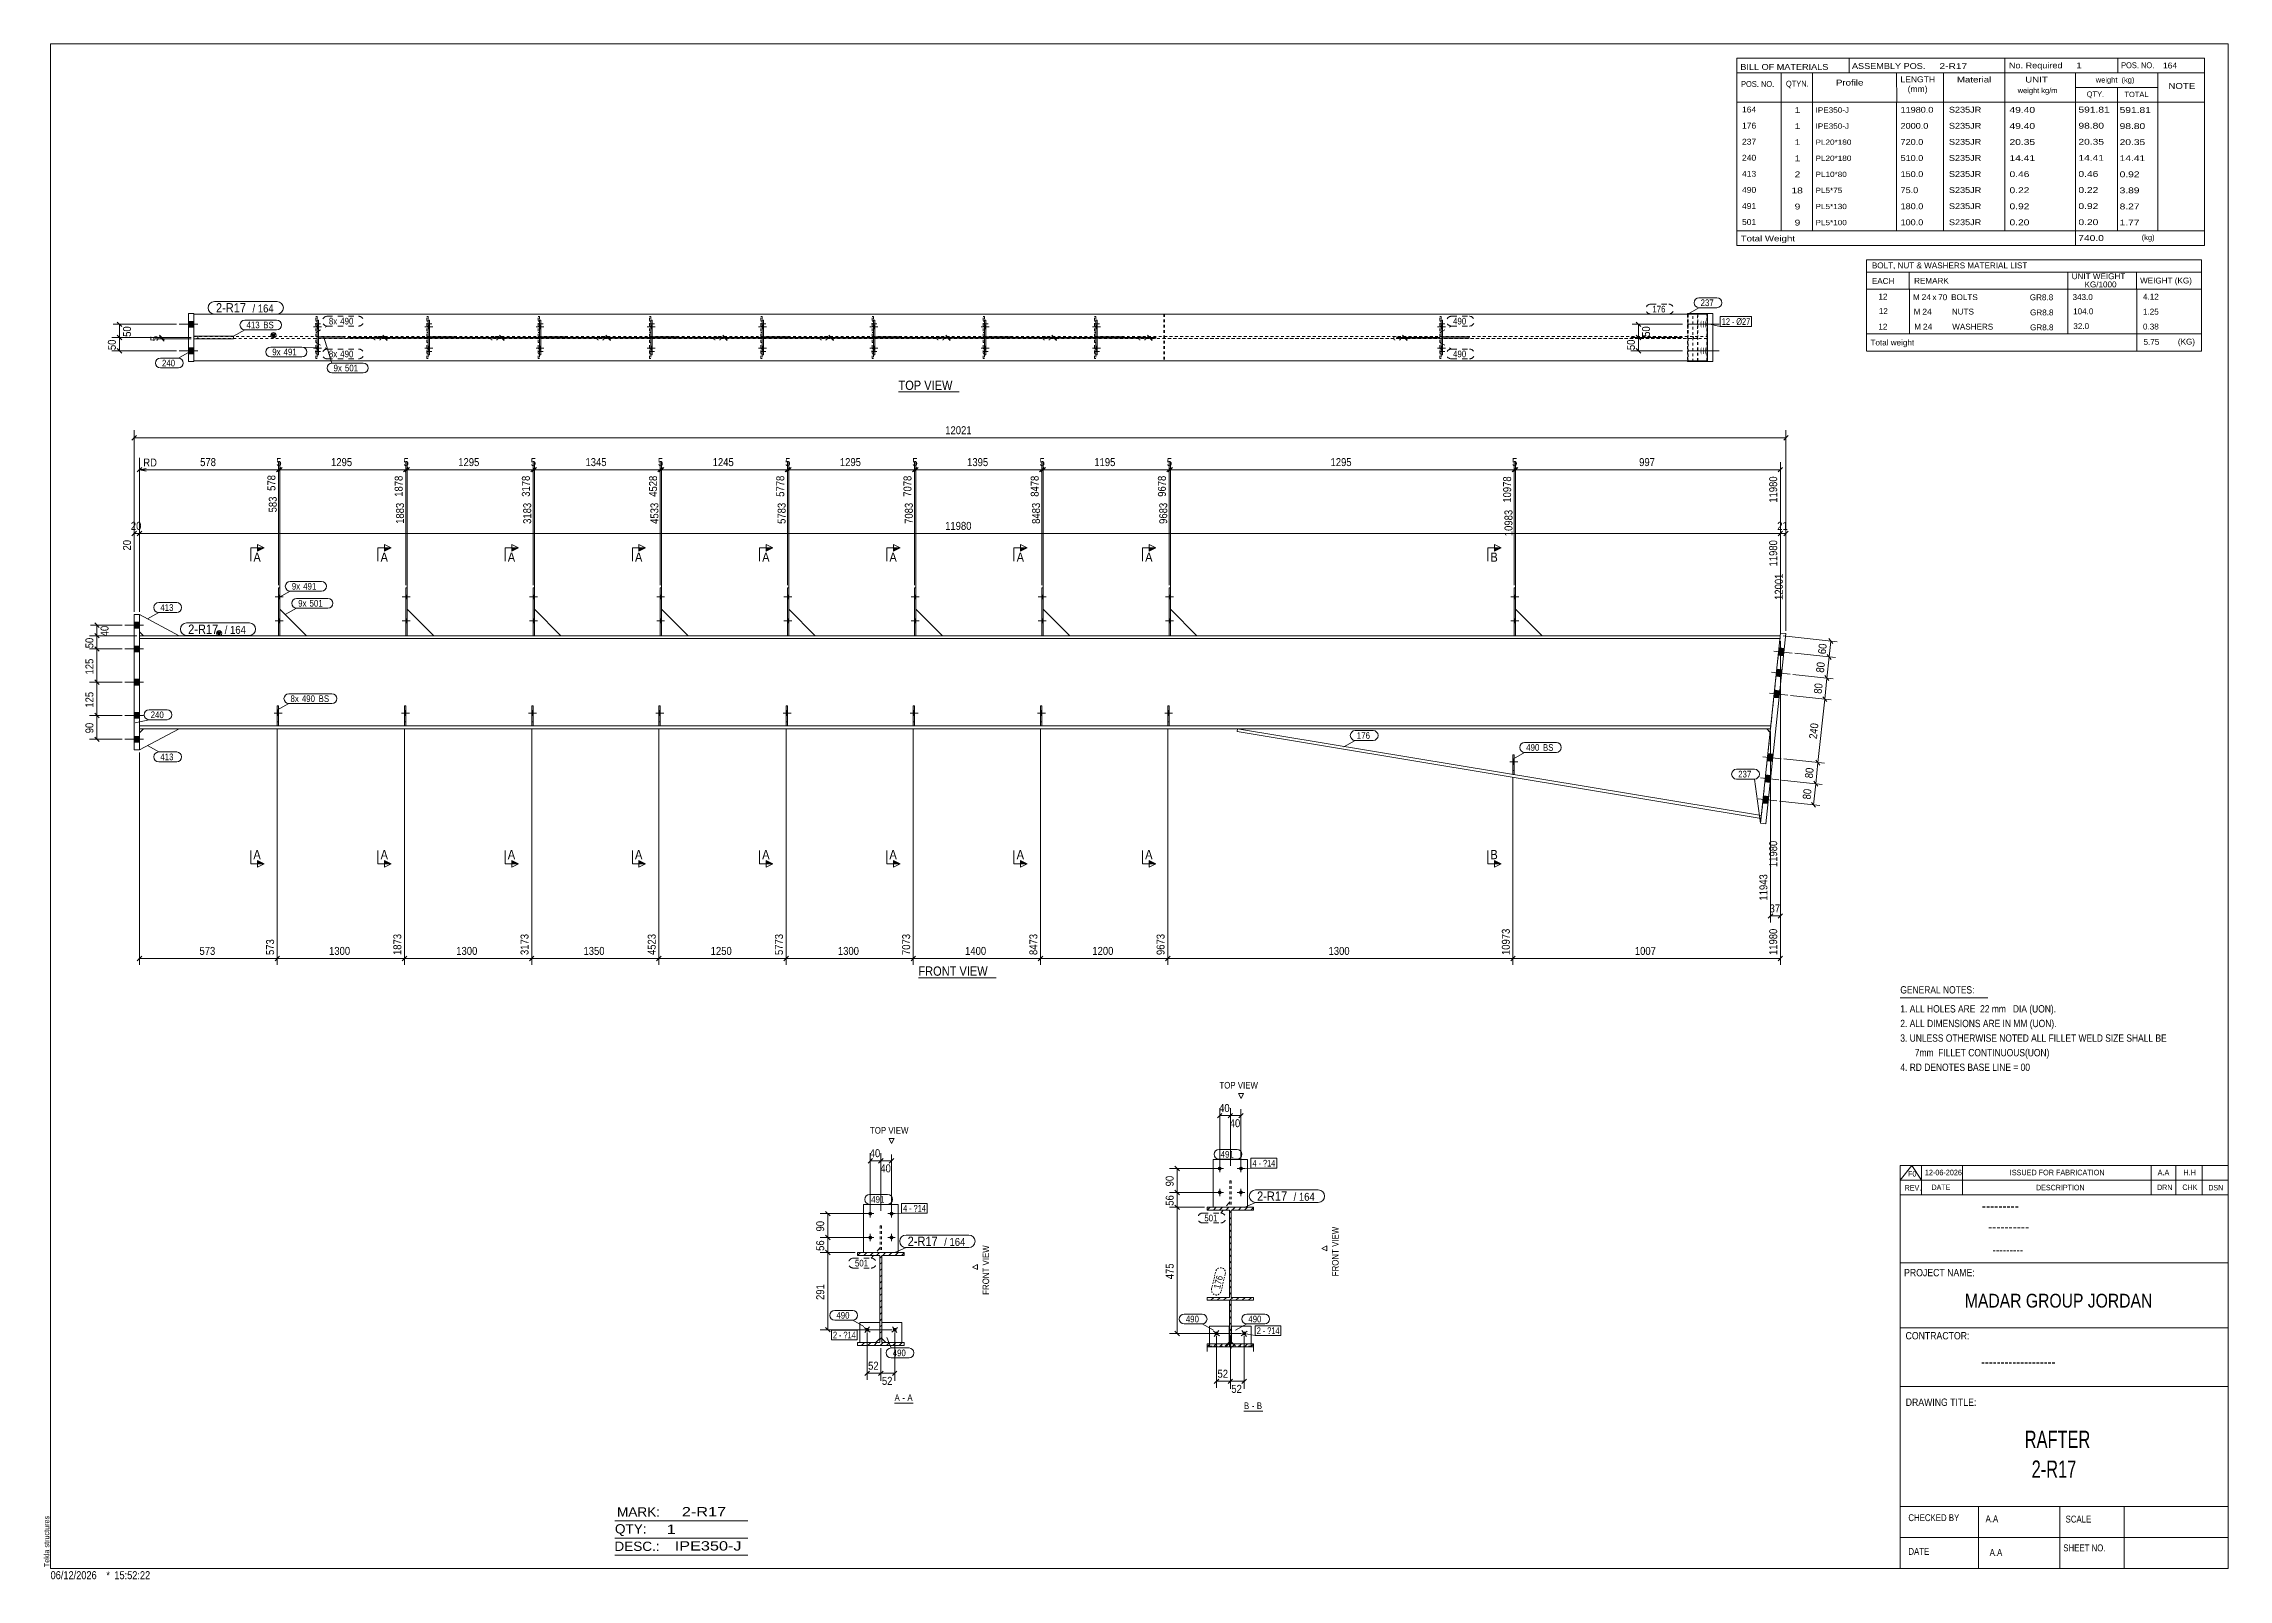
# Model space of a CAD drawing. Header units: millimetres. Extents: x 2 to 825, y 1 to 579.
import ezdxf

# ---------------------------------------------------------------- set-up
doc = ezdxf.new("R2010")
doc.units = ezdxf.units.MM
for name, pattern in [('XKITLINE00', [0]), ('XKITLINE01', [4, 1, -1, 1, -1]), ('XKITLINE02', [4, 2, -2]), ('XKITLINE04', [3, 0.5, -0.5, 0.5, -0.5, 0.5, -0.5])]:
    doc.linetypes.add(name, pattern=pattern)
for name, color, linetype, lineweight in [('Bolt', 3, 'Continuous', 0), ('BoltMark', 7, 'Continuous', 0), ('Dimensions', 7, 'Continuous', 0), ('DrawingSheet', 5, 'Continuous', 0), ('OtherObjectType', 7, 'Continuous', 0), ('Part', 2, 'Continuous', 0), ('PartMark', 7, 'Continuous', 0), ('Section', 6, 'Continuous', 0)]:
    doc.layers.add(name, color=color, linetype=linetype, lineweight=lineweight)
doc.styles.add('@ARIAL_UNICODE_MS_BOLD', font='ARIAL.TTF')
doc.styles.add('ARIAL', font='ARIAL.TTF')
doc.styles.add('ARIAL_NARROW', font='ARIALN.TTF')
doc.styles.add('COMIC_SANS_MS_BOLD', font='COMICBD.TTF')
doc.styles.add('SWIS721_EX_BT', font='ARIAL.TTF')
doc.styles.add('SWISSE', font='ARIAL.TTF')

# ---------------------------------------------------------------- blocks, each defined once
blk = doc.blocks.new('*A1')
at = {"layer": 'Part', "color": 7, "linetype": 'XKITLINE00', "lineweight": 0}
for p, q in [((308.89, 122.9), (309.99, 124)), ((311.25, 122.9), (312.35, 124)), ((313.61, 122.9), (314.71, 124)), ((315.96, 122.9), (317.06, 124)), ((318.32, 122.9), (319.42, 124)), ((320.68, 122.9), (321.78, 124)), ((323.04, 122.9), (324.14, 124)), ((325.39, 122.9), (326.39, 123.9)), ((308.89, 122.9), (308.89, 122.9)), ((317.29, 121.87), (317.99, 122.57)), ((317.29, 119.52), (317.99, 120.22)), ((317.29, 117.16), (317.99, 117.86)), ((317.29, 114.8), (317.99, 115.5)), ((317.29, 112.44), (317.99, 113.14)), ((317.29, 110.09), (317.99, 110.79)), ((317.29, 107.73), (317.99, 108.43)), ((317.29, 105.37), (317.99, 106.07)), ((317.29, 103.01), (317.99, 103.71)), ((317.29, 100.66), (317.99, 101.36)), ((317.29, 98.3), (317.99, 99)), ((317.29, 95.94), (317.99, 96.64)), ((317.29, 93.59), (317.99, 94.29)), ((317.29, 91.23), (317.99, 91.93)), ((308.89, 89.9), (309.09, 90.1)), ((310.35, 89), (311.45, 90.1)), ((312.71, 89), (313.81, 90.1)), ((315.07, 89), (316.17, 90.1)), ((317.42, 89), (318.52, 90.1)), ((319.78, 89), (320.88, 90.1)), ((322.14, 89), (323.24, 90.1)), ((324.5, 89), (325.6, 90.1))]:
    blk.add_line(p, q, dxfattribs=at)
blk = doc.blocks.new('*A2')
at = {"layer": 'Part', "color": 7, "linetype": 'XKITLINE00', "lineweight": 0}
for p, q in [((440.47, 139.89), (441.57, 140.99)), ((440.47, 139.89), (440.47, 139.89)), ((442.82, 139.89), (443.92, 140.99)), ((445.18, 139.89), (446.28, 140.99)), ((447.54, 139.89), (448.64, 140.99)), ((449.89, 139.89), (450.99, 140.99)), ((452.25, 139.89), (453.35, 140.99)), ((454.61, 139.89), (455.71, 140.99)), ((456.97, 139.89), (457.97, 140.89)), ((448.87, 138.86), (449.57, 139.56)), ((448.87, 136.51), (449.57, 137.21)), ((448.87, 134.15), (449.57, 134.85)), ((448.87, 131.79), (449.57, 132.49)), ((448.87, 129.43), (449.57, 130.13)), ((448.87, 127.08), (449.57, 127.78)), ((448.87, 124.72), (449.57, 125.42)), ((448.87, 122.36), (449.57, 123.06)), ((448.87, 120), (449.57, 120.7)), ((448.87, 117.65), (449.57, 118.35)), ((448.87, 115.29), (449.57, 115.99)), ((440.47, 106.89), (440.67, 107.09)), ((441.93, 105.99), (443.03, 107.09)), ((444.28, 105.99), (445.38, 107.09)), ((446.64, 105.99), (447.74, 107.09)), ((448.87, 112.93), (449.57, 113.63)), ((448.87, 110.58), (449.57, 111.28)), ((448.87, 108.22), (449.57, 108.92)), ((449, 105.99), (450.1, 107.09)), ((451.35, 105.99), (452.45, 107.09)), ((453.71, 105.99), (454.81, 107.09)), ((456.07, 105.99), (457.17, 107.09))]:
    blk.add_line(p, q, dxfattribs=at)
blk = doc.blocks.new('*A3')
at = {"layer": 'Part', "color": 7, "linetype": 'XKITLINE00', "lineweight": 0}
for p, q in [((449.57, 104.61), (448.87, 103.91)), ((449.57, 102.25), (448.87, 101.55)), ((449.57, 99.89), (448.87, 99.19)), ((449.57, 97.53), (448.87, 96.83)), ((449.57, 95.18), (448.87, 94.48)), ((449.57, 92.82), (448.87, 92.12)), ((441.58, 89.55), (440.47, 88.43)), ((443.94, 89.55), (442.82, 88.43)), ((446.3, 89.55), (445.18, 88.43)), ((448.65, 89.55), (447.54, 88.43)), ((449.57, 90.46), (448.87, 89.76)), ((451.01, 89.55), (449.89, 88.43)), ((453.37, 89.55), (452.25, 88.43)), ((455.72, 89.55), (454.61, 88.43)), ((457.97, 89.43), (456.97, 88.43))]:
    blk.add_line(p, q, dxfattribs=at)
blk = doc.blocks.new('*A4')
at = {"layer": 'Bolt'}
for points in [[(282.45, 371.45), (282.95, 371.45), (282.95, 370.05), (282.45, 370.05)], [(282.45, 371.45), (282.95, 371.45), (282.95, 370.05), (282.45, 370.05)], [(282.45, 362.45), (282.95, 362.45), (282.95, 361.05), (282.45, 361.05)], [(282.45, 362.45), (282.95, 362.45), (282.95, 361.05), (282.45, 361.05)]]:
    blk.add_hatch(color=3, dxfattribs=at).paths.add_polyline_path(points, flags=17)
at = {"layer": 'Bolt', "color": 3, "linetype": 'XKITLINE00', "lineweight": 0}
for p, q in [((284.11, 370.75), (281.11, 370.75)), ((284.11, 370.75), (281.11, 370.75)), ((282.95, 371.45), (282.45, 371.45)), ((282.95, 371.45), (282.45, 371.45)), ((282.95, 370.05), (282.45, 370.05)), ((282.95, 370.05), (282.45, 370.05)), ((282.95, 362.45), (282.45, 362.45)), ((282.95, 362.45), (282.45, 362.45)), ((284.11, 361.75), (281.11, 361.75)), ((284.11, 361.75), (281.11, 361.75)), ((282.95, 361.05), (282.45, 361.05)), ((282.95, 361.05), (282.45, 361.05))]:
    blk.add_line(p, q, dxfattribs=at)
blk = doc.blocks.new('*A5')
at = {"layer": 'Bolt', "color": 3, "linetype": 'XKITLINE02', "lineweight": 0}
for p, q in [((331.7, 327.05), (328.7, 327.05)), ((330.35, 328.03), (329.85, 328.03)), ((330.35, 326.07), (329.85, 326.07))]:
    blk.add_line(p, q, dxfattribs=at)
blk = doc.blocks.new('*A6')
at = {"layer": 'Bolt'}
for points in [[(330.35, 371.45), (330.85, 371.45), (330.85, 370.05), (330.35, 370.05)], [(330.35, 371.45), (330.85, 371.45), (330.85, 370.05), (330.35, 370.05)], [(330.35, 362.45), (330.85, 362.45), (330.85, 361.05), (330.35, 361.05)], [(330.35, 362.45), (330.85, 362.45), (330.85, 361.05), (330.35, 361.05)]]:
    blk.add_hatch(color=3, dxfattribs=at).paths.add_polyline_path(points, flags=17)
at = {"layer": 'Bolt', "color": 3, "linetype": 'XKITLINE00', "lineweight": 0}
for p, q in [((332.01, 370.75), (329.01, 370.75)), ((332.01, 370.75), (329.01, 370.75)), ((330.85, 371.45), (330.35, 371.45)), ((330.85, 371.45), (330.35, 371.45)), ((330.85, 370.05), (330.35, 370.05)), ((330.85, 370.05), (330.35, 370.05)), ((330.85, 362.45), (330.35, 362.45)), ((330.85, 362.45), (330.35, 362.45)), ((332.01, 361.75), (329.01, 361.75)), ((332.01, 361.75), (329.01, 361.75)), ((330.85, 361.05), (330.35, 361.05)), ((330.85, 361.05), (330.35, 361.05))]:
    blk.add_line(p, q, dxfattribs=at)
blk = doc.blocks.new('*A7')
at = {"layer": 'Bolt', "color": 3, "linetype": 'XKITLINE02', "lineweight": 0}
for p, q in [((379.6, 327.05), (376.6, 327.05)), ((378.25, 328.03), (377.75, 328.03)), ((378.25, 326.07), (377.75, 326.07))]:
    blk.add_line(p, q, dxfattribs=at)
blk = doc.blocks.new('*A8')
at = {"layer": 'Bolt'}
for points in [[(378.25, 371.45), (378.75, 371.45), (378.75, 370.05), (378.25, 370.05)], [(378.25, 371.45), (378.75, 371.45), (378.75, 370.05), (378.25, 370.05)], [(378.25, 362.45), (378.75, 362.45), (378.75, 361.05), (378.25, 361.05)], [(378.25, 362.45), (378.75, 362.45), (378.75, 361.05), (378.25, 361.05)]]:
    blk.add_hatch(color=3, dxfattribs=at).paths.add_polyline_path(points, flags=17)
at = {"layer": 'Bolt', "color": 3, "linetype": 'XKITLINE00', "lineweight": 0}
for p, q in [((379.91, 370.75), (376.91, 370.75)), ((379.91, 370.75), (376.91, 370.75)), ((378.75, 371.45), (378.25, 371.45)), ((378.75, 371.45), (378.25, 371.45)), ((378.75, 370.05), (378.25, 370.05)), ((378.75, 370.05), (378.25, 370.05)), ((378.75, 362.45), (378.25, 362.45)), ((378.75, 362.45), (378.25, 362.45)), ((379.91, 361.75), (376.91, 361.75)), ((379.91, 361.75), (376.91, 361.75)), ((378.75, 361.05), (378.25, 361.05)), ((378.75, 361.05), (378.25, 361.05))]:
    blk.add_line(p, q, dxfattribs=at)
blk = doc.blocks.new('*A9')
at = {"layer": 'Bolt'}
blk.add_hatch(color=3, dxfattribs=at).paths.add_polyline_path([(556.15, 307.68), (555.65, 307.68), (555.65, 309.65), (556.15, 309.65)], flags=17)
at = {"layer": 'Bolt', "color": 3, "linetype": 'XKITLINE00', "lineweight": 0}
for p, q in [((557.5, 308.67), (554.5, 308.67)), ((556.15, 309.65), (555.65, 309.65)), ((556.15, 307.68), (555.65, 307.68))]:
    blk.add_line(p, q, dxfattribs=at)
blk = doc.blocks.new('*A10')
at = {"layer": 'Part'}
blk.add_hatch(color=2, dxfattribs=at).paths.add_polyline_path([(67.65, 357.55), (69.25, 357.55), (68.45, 356.15)], flags=17)
at = {"layer": 'Part', "color": 2, "linetype": 'XKITLINE00', "lineweight": 0}
for p, q in [((71.45, 356.15), (38.45, 356.15)), ((71.45, 355.05), (38.45, 355.05)), ((68.45, 356.15), (67.65, 357.55)), ((67.65, 357.55), (69.25, 357.55)), ((69.25, 357.55), (68.45, 356.15)), ((119.35, 356.15), (71.55, 356.15)), ((119.35, 355.05), (71.55, 355.05)), ((167.25, 356.15), (119.45, 356.15)), ((167.25, 355.05), (119.45, 355.05)), ((215.15, 356.15), (167.35, 356.15)), ((215.15, 355.05), (167.35, 355.05)), ((263.05, 356.15), (215.25, 356.15)), ((263.05, 355.05), (215.25, 355.05)), ((310.95, 356.15), (263.15, 356.15)), ((310.95, 355.05), (263.15, 355.05)), ((358.85, 356.15), (311.05, 356.15)), ((358.85, 355.05), (311.05, 355.05)), ((406.75, 356.15), (358.95, 356.15)), ((406.75, 355.05), (358.95, 355.05)), ((656.33, 356.15), (406.85, 356.15)), ((656.22, 355.05), (406.85, 355.05)), ((71.45, 322.25), (38.45, 322.25)), ((38.45, 321.15), (71.45, 321.15)), ((119.35, 322.25), (71.55, 322.25)), ((71.55, 321.15), (119.35, 321.15)), ((167.25, 322.25), (119.45, 322.25)), ((119.45, 321.15), (167.25, 321.15)), ((215.15, 322.25), (167.35, 322.25)), ((167.35, 321.15), (215.15, 321.15)), ((263.05, 322.25), (215.25, 322.25)), ((215.25, 321.15), (263.05, 321.15)), ((310.95, 322.25), (263.15, 322.25)), ((263.15, 321.15), (310.95, 321.15)), ((358.85, 322.25), (311.05, 322.25)), ((311.05, 321.15), (358.85, 321.15)), ((406.75, 322.25), (358.95, 322.25)), ((358.95, 321.15), (406.75, 321.15)), ((652.76, 322.25), (406.85, 322.25)), ((406.85, 321.15), (652.64, 321.15))]:
    blk.add_line(p, q, dxfattribs=at)
at = {"layer": 'Part', "color": 7, "linetype": 'XKITLINE01', "lineweight": 0}
for p, q in [((38.45, 356.15), (38.45, 321.15)), ((652.64, 321.15), (656.33, 356.15))]:
    blk.add_line(p, q, dxfattribs=at)
at = {"layer": 'Part', "color": 2, "linetype": 'XKITLINE00', "lineweight": 0}
blk.add_circle((68.45, 357.05), 1, dxfattribs=at)
blk = doc.blocks.new('*A11')
at = {"layer": 'Part', "color": 2, "linetype": 'XKITLINE00', "lineweight": 0}
for p, q in [((556.65, 374.15), (556.15, 374.15)), ((556.15, 374.15), (556.15, 356.15)), ((556.65, 356.15), (556.65, 374.15))]:
    blk.add_line(p, q, dxfattribs=at)
at = {"layer": 'Part', "color": 7, "linetype": 'XKITLINE01', "lineweight": 0}
blk.add_line((556.15, 356.15), (556.65, 356.15), dxfattribs=at)
blk = doc.blocks.new('*A12')
at = {"layer": 'Part', "color": 2, "linetype": 'XKITLINE00', "lineweight": 0}
blk.add_line((566.65, 356.15), (556.65, 366.15), dxfattribs=at)
at = {"layer": 'Part', "color": 7, "linetype": 'XKITLINE01', "lineweight": 0}
for p, q in [((556.65, 366.15), (556.65, 356.15)), ((556.65, 356.15), (566.65, 356.15))]:
    blk.add_line(p, q, dxfattribs=at)
blk = doc.blocks.new('*A13')
at = {"layer": 'Part', "color": 7, "linetype": 'XKITLINE01', "lineweight": 0}
for p, q in [((555.65, 311.37), (555.65, 303.87)), ((556.15, 311.37), (555.65, 311.37)), ((555.65, 305.37), (556.15, 305.37)), ((556.15, 303.87), (556.15, 311.37)), ((555.65, 303.87), (556.15, 303.87))]:
    blk.add_line(p, q, dxfattribs=at)
blk = doc.blocks.new('*A14')
at = {"layer": 'Part', "color": 2, "linetype": 'XKITLINE00', "lineweight": 0}
for p, q in [((426.65, 374.15), (426.15, 374.15)), ((426.15, 374.15), (426.15, 356.15)), ((426.65, 356.15), (426.65, 374.15))]:
    blk.add_line(p, q, dxfattribs=at)
at = {"layer": 'Part', "color": 7, "linetype": 'XKITLINE01', "lineweight": 0}
blk.add_line((426.15, 356.15), (426.65, 356.15), dxfattribs=at)
blk = doc.blocks.new('*A15')
at = {"layer": 'Part', "color": 2, "linetype": 'XKITLINE00', "lineweight": 0}
blk.add_line((436.65, 356.15), (426.65, 366.15), dxfattribs=at)
at = {"layer": 'Part', "color": 7, "linetype": 'XKITLINE01', "lineweight": 0}
for p, q in [((426.65, 366.15), (426.65, 356.15)), ((426.65, 356.15), (436.65, 356.15))]:
    blk.add_line(p, q, dxfattribs=at)
blk = doc.blocks.new('*A16')
at = {"layer": 'Part', "color": 7, "linetype": 'XKITLINE01', "lineweight": 0}
for p, q in [((425.65, 329.75), (425.65, 322.25)), ((426.15, 329.75), (425.65, 329.75)), ((426.15, 322.25), (426.15, 329.75)), ((425.65, 323.75), (426.15, 323.75)), ((425.65, 322.25), (426.15, 322.25))]:
    blk.add_line(p, q, dxfattribs=at)
blk = doc.blocks.new('*A17')
at = {"layer": 'Part', "color": 2, "linetype": 'XKITLINE00', "lineweight": 0}
for p, q in [((425.65, 322.25), (425.65, 329.75)), ((425.65, 329.75), (426.15, 329.75)), ((426.15, 329.75), (426.15, 322.25))]:
    blk.add_line(p, q, dxfattribs=at)
at = {"layer": 'Part', "color": 7, "linetype": 'XKITLINE01', "lineweight": 0}
for p, q in [((425.65, 323.75), (426.15, 323.75)), ((426.15, 322.25), (425.65, 322.25))]:
    blk.add_line(p, q, dxfattribs=at)
blk = doc.blocks.new('*A18')
at = {"layer": 'Part', "color": 2, "linetype": 'XKITLINE00', "lineweight": 0}
for p, q in [((377.75, 322.25), (377.75, 329.75)), ((377.75, 329.75), (378.25, 329.75)), ((378.25, 329.75), (378.25, 322.25))]:
    blk.add_line(p, q, dxfattribs=at)
at = {"layer": 'Part', "color": 7, "linetype": 'XKITLINE01', "lineweight": 0}
for p, q in [((377.75, 323.75), (378.25, 323.75)), ((378.25, 322.25), (377.75, 322.25))]:
    blk.add_line(p, q, dxfattribs=at)
blk = doc.blocks.new('*A19')
at = {"layer": 'Part', "color": 2, "linetype": 'XKITLINE00', "lineweight": 0}
for p, q in [((329.85, 322.25), (329.85, 329.75)), ((329.85, 329.75), (330.35, 329.75)), ((330.35, 329.75), (330.35, 322.25))]:
    blk.add_line(p, q, dxfattribs=at)
at = {"layer": 'Part', "color": 7, "linetype": 'XKITLINE01', "lineweight": 0}
for p, q in [((329.85, 323.75), (330.35, 323.75)), ((330.35, 322.25), (329.85, 322.25))]:
    blk.add_line(p, q, dxfattribs=at)
blk = doc.blocks.new('*A20')
at = {"layer": 'Part', "color": 2, "linetype": 'XKITLINE00', "lineweight": 0}
for p, q in [((281.95, 322.25), (281.95, 329.75)), ((281.95, 329.75), (282.45, 329.75)), ((282.45, 329.75), (282.45, 322.25))]:
    blk.add_line(p, q, dxfattribs=at)
at = {"layer": 'Part', "color": 7, "linetype": 'XKITLINE01', "lineweight": 0}
for p, q in [((281.95, 323.75), (282.45, 323.75)), ((282.45, 322.25), (281.95, 322.25))]:
    blk.add_line(p, q, dxfattribs=at)
blk = doc.blocks.new('*A21')
at = {"layer": 'Part', "color": 2, "linetype": 'XKITLINE00', "lineweight": 0}
for p, q in [((234.05, 322.25), (234.05, 329.75)), ((234.05, 329.75), (234.55, 329.75)), ((234.55, 329.75), (234.55, 322.25))]:
    blk.add_line(p, q, dxfattribs=at)
at = {"layer": 'Part', "color": 7, "linetype": 'XKITLINE01', "lineweight": 0}
for p, q in [((234.05, 323.75), (234.55, 323.75)), ((234.55, 322.25), (234.05, 322.25))]:
    blk.add_line(p, q, dxfattribs=at)
blk = doc.blocks.new('*A22')
at = {"layer": 'Part', "color": 2, "linetype": 'XKITLINE00', "lineweight": 0}
for p, q in [((186.15, 322.25), (186.15, 329.75)), ((186.15, 329.75), (186.65, 329.75)), ((186.65, 329.75), (186.65, 322.25))]:
    blk.add_line(p, q, dxfattribs=at)
at = {"layer": 'Part', "color": 7, "linetype": 'XKITLINE01', "lineweight": 0}
for p, q in [((186.15, 323.75), (186.65, 323.75)), ((186.65, 322.25), (186.15, 322.25))]:
    blk.add_line(p, q, dxfattribs=at)
blk = doc.blocks.new('*A23')
at = {"layer": 'Part', "color": 2, "linetype": 'XKITLINE00', "lineweight": 0}
for p, q in [((138.25, 322.25), (138.25, 329.75)), ((138.25, 329.75), (138.75, 329.75)), ((138.75, 329.75), (138.75, 322.25))]:
    blk.add_line(p, q, dxfattribs=at)
at = {"layer": 'Part', "color": 7, "linetype": 'XKITLINE01', "lineweight": 0}
for p, q in [((138.25, 323.75), (138.75, 323.75)), ((138.75, 322.25), (138.25, 322.25))]:
    blk.add_line(p, q, dxfattribs=at)
blk = doc.blocks.new('*A24')
at = {"layer": 'Part', "color": 2, "linetype": 'XKITLINE00', "lineweight": 0}
for p, q in [((90.35, 322.25), (90.35, 329.75)), ((90.35, 329.75), (90.85, 329.75)), ((90.85, 329.75), (90.85, 322.25))]:
    blk.add_line(p, q, dxfattribs=at)
at = {"layer": 'Part', "color": 7, "linetype": 'XKITLINE01', "lineweight": 0}
for p, q in [((90.35, 323.75), (90.85, 323.75)), ((90.85, 322.25), (90.35, 322.25))]:
    blk.add_line(p, q, dxfattribs=at)
blk = doc.blocks.new('*A25')
at = {"layer": 'Part', "color": 2, "linetype": 'XKITLINE00', "lineweight": 0}
for p, q in [((38.45, 319.65), (39.95, 321.15)), ((53.45, 321.15), (38.45, 313.15))]:
    blk.add_line(p, q, dxfattribs=at)
at = {"layer": 'Part', "color": 7, "linetype": 'XKITLINE01', "lineweight": 0}
for p, q in [((39.95, 321.15), (53.45, 321.15)), ((38.45, 313.15), (38.45, 319.65))]:
    blk.add_line(p, q, dxfattribs=at)
blk = doc.blocks.new('*A26')
at = {"layer": 'Part', "color": 2, "linetype": 'XKITLINE00', "lineweight": 0}
for p, q in [((656.44, 357.14), (648.89, 285.54)), ((650.87, 285.33), (658.43, 356.93)), ((658.43, 356.93), (656.44, 357.14)), ((648.89, 285.54), (650.87, 285.33))]:
    blk.add_line(p, q, dxfattribs=at)
blk = doc.blocks.new('*A27')
at = {"layer": 'Part', "color": 2, "linetype": 'XKITLINE00', "lineweight": 0}
for p, q in [((451.77, 320.07), (451.95, 321.15)), ((649.19, 288.43), (451.95, 321.15)), ((652.49, 319.7), (651.18, 321.15)), ((649.07, 287.34), (451.77, 320.07))]:
    blk.add_line(p, q, dxfattribs=at)
at = {"layer": 'Part', "color": 7, "linetype": 'XKITLINE01', "lineweight": 0}
for p, q in [((651.18, 321.15), (451.95, 321.15)), ((652.49, 319.7), (649.07, 287.34))]:
    blk.add_line(p, q, dxfattribs=at)
blk = doc.blocks.new('*A28')
at = {"layer": 'Part', "color": 2, "linetype": 'XKITLINE00', "lineweight": 0}
for p, q in [((38.45, 364.15), (53.45, 356.15)), ((39.95, 356.15), (38.45, 357.65))]:
    blk.add_line(p, q, dxfattribs=at)
at = {"layer": 'Part', "color": 7, "linetype": 'XKITLINE01', "lineweight": 0}
for p, q in [((38.45, 357.65), (38.45, 364.15)), ((53.45, 356.15), (39.95, 356.15))]:
    blk.add_line(p, q, dxfattribs=at)
blk = doc.blocks.new('*A29')
at = {"layer": 'Part', "color": 2, "linetype": 'XKITLINE00', "lineweight": 0}
for p, q in [((38.45, 364.15), (36.45, 364.15)), ((36.45, 313.15), (36.45, 364.15)), ((38.45, 364.15), (38.45, 313.15)), ((38.45, 313.15), (36.45, 313.15))]:
    blk.add_line(p, q, dxfattribs=at)
blk = doc.blocks.new('*A30')
at = {"layer": 'Part', "color": 7, "linetype": 'XKITLINE01', "lineweight": 0}
for p, q in [((90.35, 329.75), (90.35, 322.25)), ((90.85, 329.75), (90.35, 329.75)), ((90.85, 322.25), (90.85, 329.75)), ((90.35, 323.75), (90.85, 323.75)), ((90.35, 322.25), (90.85, 322.25))]:
    blk.add_line(p, q, dxfattribs=at)
blk = doc.blocks.new('*A31')
at = {"layer": 'Part', "color": 2, "linetype": 'XKITLINE00', "lineweight": 0}
blk.add_line((101.35, 356.15), (91.35, 366.15), dxfattribs=at)
at = {"layer": 'Part', "color": 7, "linetype": 'XKITLINE01', "lineweight": 0}
for p, q in [((91.35, 366.15), (91.35, 356.15)), ((91.35, 356.15), (101.35, 356.15))]:
    blk.add_line(p, q, dxfattribs=at)
blk = doc.blocks.new('*A32')
at = {"layer": 'Part', "color": 2, "linetype": 'XKITLINE00', "lineweight": 0}
for p, q in [((91.35, 374.15), (90.85, 374.15)), ((90.85, 374.15), (90.85, 356.15)), ((91.35, 356.15), (91.35, 374.15))]:
    blk.add_line(p, q, dxfattribs=at)
at = {"layer": 'Part', "color": 7, "linetype": 'XKITLINE01', "lineweight": 0}
blk.add_line((90.85, 356.15), (91.35, 356.15), dxfattribs=at)
blk = doc.blocks.new('*A33')
at = {"layer": 'Part', "color": 7, "linetype": 'XKITLINE01', "lineweight": 0}
for p, q in [((138.25, 329.75), (138.25, 322.25)), ((138.75, 329.75), (138.25, 329.75)), ((138.75, 322.25), (138.75, 329.75)), ((138.25, 323.75), (138.75, 323.75)), ((138.25, 322.25), (138.75, 322.25))]:
    blk.add_line(p, q, dxfattribs=at)
blk = doc.blocks.new('*A34')
at = {"layer": 'Part', "color": 2, "linetype": 'XKITLINE00', "lineweight": 0}
blk.add_line((149.25, 356.15), (139.25, 366.15), dxfattribs=at)
at = {"layer": 'Part', "color": 7, "linetype": 'XKITLINE01', "lineweight": 0}
for p, q in [((139.25, 366.15), (139.25, 356.15)), ((139.25, 356.15), (149.25, 356.15))]:
    blk.add_line(p, q, dxfattribs=at)
blk = doc.blocks.new('*A35')
at = {"layer": 'Part', "color": 2, "linetype": 'XKITLINE00', "lineweight": 0}
for p, q in [((139.25, 374.15), (138.75, 374.15)), ((138.75, 374.15), (138.75, 356.15)), ((139.25, 356.15), (139.25, 374.15))]:
    blk.add_line(p, q, dxfattribs=at)
at = {"layer": 'Part', "color": 7, "linetype": 'XKITLINE01', "lineweight": 0}
blk.add_line((138.75, 356.15), (139.25, 356.15), dxfattribs=at)
blk = doc.blocks.new('*A36')
at = {"layer": 'Part', "color": 7, "linetype": 'XKITLINE01', "lineweight": 0}
for p, q in [((186.15, 329.75), (186.15, 322.25)), ((186.65, 329.75), (186.15, 329.75)), ((186.65, 322.25), (186.65, 329.75)), ((186.15, 323.75), (186.65, 323.75)), ((186.15, 322.25), (186.65, 322.25))]:
    blk.add_line(p, q, dxfattribs=at)
blk = doc.blocks.new('*A37')
at = {"layer": 'Part', "color": 2, "linetype": 'XKITLINE00', "lineweight": 0}
blk.add_line((197.15, 356.15), (187.15, 366.15), dxfattribs=at)
at = {"layer": 'Part', "color": 7, "linetype": 'XKITLINE01', "lineweight": 0}
for p, q in [((187.15, 366.15), (187.15, 356.15)), ((187.15, 356.15), (197.15, 356.15))]:
    blk.add_line(p, q, dxfattribs=at)
blk = doc.blocks.new('*A38')
at = {"layer": 'Part', "color": 2, "linetype": 'XKITLINE00', "lineweight": 0}
for p, q in [((187.15, 374.15), (186.65, 374.15)), ((186.65, 374.15), (186.65, 356.15)), ((187.15, 356.15), (187.15, 374.15))]:
    blk.add_line(p, q, dxfattribs=at)
at = {"layer": 'Part', "color": 7, "linetype": 'XKITLINE01', "lineweight": 0}
blk.add_line((186.65, 356.15), (187.15, 356.15), dxfattribs=at)
blk = doc.blocks.new('*A39')
at = {"layer": 'Part', "color": 7, "linetype": 'XKITLINE01', "lineweight": 0}
for p, q in [((234.05, 329.75), (234.05, 322.25)), ((234.55, 329.75), (234.05, 329.75)), ((234.55, 322.25), (234.55, 329.75)), ((234.05, 323.75), (234.55, 323.75)), ((234.05, 322.25), (234.55, 322.25))]:
    blk.add_line(p, q, dxfattribs=at)
blk = doc.blocks.new('*A40')
at = {"layer": 'Part', "color": 2, "linetype": 'XKITLINE00', "lineweight": 0}
blk.add_line((245.05, 356.15), (235.05, 366.15), dxfattribs=at)
at = {"layer": 'Part', "color": 7, "linetype": 'XKITLINE01', "lineweight": 0}
for p, q in [((235.05, 366.15), (235.05, 356.15)), ((235.05, 356.15), (245.05, 356.15))]:
    blk.add_line(p, q, dxfattribs=at)
blk = doc.blocks.new('*A41')
at = {"layer": 'Part', "color": 2, "linetype": 'XKITLINE00', "lineweight": 0}
for p, q in [((235.05, 374.15), (234.55, 374.15)), ((234.55, 374.15), (234.55, 356.15)), ((235.05, 356.15), (235.05, 374.15))]:
    blk.add_line(p, q, dxfattribs=at)
at = {"layer": 'Part', "color": 7, "linetype": 'XKITLINE01', "lineweight": 0}
blk.add_line((234.55, 356.15), (235.05, 356.15), dxfattribs=at)
blk = doc.blocks.new('*A42')
at = {"layer": 'Part', "color": 7, "linetype": 'XKITLINE01', "lineweight": 0}
for p, q in [((281.95, 329.75), (281.95, 322.25)), ((282.45, 329.75), (281.95, 329.75)), ((282.45, 322.25), (282.45, 329.75)), ((281.95, 323.75), (282.45, 323.75)), ((281.95, 322.25), (282.45, 322.25))]:
    blk.add_line(p, q, dxfattribs=at)
blk = doc.blocks.new('*A43')
at = {"layer": 'Part', "color": 2, "linetype": 'XKITLINE00', "lineweight": 0}
blk.add_line((292.95, 356.15), (282.95, 366.15), dxfattribs=at)
at = {"layer": 'Part', "color": 7, "linetype": 'XKITLINE01', "lineweight": 0}
for p, q in [((282.95, 366.15), (282.95, 356.15)), ((282.95, 356.15), (292.95, 356.15))]:
    blk.add_line(p, q, dxfattribs=at)
blk = doc.blocks.new('*A44')
at = {"layer": 'Part', "color": 2, "linetype": 'XKITLINE00', "lineweight": 0}
for p, q in [((282.95, 374.15), (282.45, 374.15)), ((282.45, 374.15), (282.45, 356.15)), ((282.95, 356.15), (282.95, 374.15))]:
    blk.add_line(p, q, dxfattribs=at)
at = {"layer": 'Part', "color": 7, "linetype": 'XKITLINE01', "lineweight": 0}
blk.add_line((282.45, 356.15), (282.95, 356.15), dxfattribs=at)
blk = doc.blocks.new('*A45')
at = {"layer": 'Part', "color": 7, "linetype": 'XKITLINE01', "lineweight": 0}
for p, q in [((329.85, 329.75), (329.85, 322.25)), ((330.35, 329.75), (329.85, 329.75)), ((330.35, 322.25), (330.35, 329.75)), ((329.85, 323.75), (330.35, 323.75)), ((329.85, 322.25), (330.35, 322.25))]:
    blk.add_line(p, q, dxfattribs=at)
blk = doc.blocks.new('*A46')
at = {"layer": 'Part', "color": 2, "linetype": 'XKITLINE00', "lineweight": 0}
blk.add_line((340.85, 356.15), (330.85, 366.15), dxfattribs=at)
at = {"layer": 'Part', "color": 7, "linetype": 'XKITLINE01', "lineweight": 0}
for p, q in [((330.85, 366.15), (330.85, 356.15)), ((330.85, 356.15), (340.85, 356.15))]:
    blk.add_line(p, q, dxfattribs=at)
blk = doc.blocks.new('*A47')
at = {"layer": 'Part', "color": 2, "linetype": 'XKITLINE00', "lineweight": 0}
for p, q in [((330.85, 374.15), (330.35, 374.15)), ((330.35, 374.15), (330.35, 356.15)), ((330.85, 356.15), (330.85, 374.15))]:
    blk.add_line(p, q, dxfattribs=at)
at = {"layer": 'Part', "color": 7, "linetype": 'XKITLINE01', "lineweight": 0}
blk.add_line((330.35, 356.15), (330.85, 356.15), dxfattribs=at)
blk = doc.blocks.new('*A48')
at = {"layer": 'Part', "color": 7, "linetype": 'XKITLINE01', "lineweight": 0}
for p, q in [((377.75, 329.75), (377.75, 322.25)), ((378.25, 329.75), (377.75, 329.75)), ((378.25, 322.25), (378.25, 329.75)), ((377.75, 323.75), (378.25, 323.75)), ((377.75, 322.25), (378.25, 322.25))]:
    blk.add_line(p, q, dxfattribs=at)
blk = doc.blocks.new('*A49')
at = {"layer": 'Part', "color": 2, "linetype": 'XKITLINE00', "lineweight": 0}
blk.add_line((388.75, 356.15), (378.75, 366.15), dxfattribs=at)
at = {"layer": 'Part', "color": 7, "linetype": 'XKITLINE01', "lineweight": 0}
for p, q in [((378.75, 366.15), (378.75, 356.15)), ((378.75, 356.15), (388.75, 356.15))]:
    blk.add_line(p, q, dxfattribs=at)
blk = doc.blocks.new('*A50')
at = {"layer": 'Part', "color": 2, "linetype": 'XKITLINE00', "lineweight": 0}
for p, q in [((378.75, 374.15), (378.25, 374.15)), ((378.25, 374.15), (378.25, 356.15)), ((378.75, 356.15), (378.75, 374.15))]:
    blk.add_line(p, q, dxfattribs=at)
at = {"layer": 'Part', "color": 7, "linetype": 'XKITLINE01', "lineweight": 0}
blk.add_line((378.25, 356.15), (378.75, 356.15), dxfattribs=at)
blk = doc.blocks.new('*A51')
at = {"layer": 'Part', "color": 2, "linetype": 'XKITLINE00', "lineweight": 0}
for p, q in [((556.15, 311.37), (555.65, 311.37)), ((555.65, 311.37), (555.65, 303.95)), ((556.15, 311.37), (556.15, 303.87))]:
    blk.add_line(p, q, dxfattribs=at)
at = {"layer": 'Part', "color": 7, "linetype": 'XKITLINE01', "lineweight": 0}
for p, q in [((555.65, 305.37), (556.15, 305.37)), ((555.65, 303.87), (555.65, 303.95)), ((556.15, 303.87), (555.65, 303.87))]:
    blk.add_line(p, q, dxfattribs=at)
blk = doc.blocks.new('*A52')
at = {"layer": 'Bolt'}
for points in [[(556.15, 371.45), (556.65, 371.45), (556.65, 370.05), (556.15, 370.05)], [(556.15, 371.45), (556.65, 371.45), (556.65, 370.05), (556.15, 370.05)], [(556.15, 362.45), (556.65, 362.45), (556.65, 361.05), (556.15, 361.05)], [(556.15, 362.45), (556.65, 362.45), (556.65, 361.05), (556.15, 361.05)]]:
    blk.add_hatch(color=3, dxfattribs=at).paths.add_polyline_path(points, flags=17)
at = {"layer": 'Bolt', "color": 3, "linetype": 'XKITLINE00', "lineweight": 0}
for p, q in [((557.81, 370.75), (554.81, 370.75)), ((557.81, 370.75), (554.81, 370.75)), ((556.65, 371.45), (556.15, 371.45)), ((556.65, 371.45), (556.15, 371.45)), ((556.65, 370.05), (556.15, 370.05)), ((556.65, 370.05), (556.15, 370.05)), ((556.65, 362.45), (556.15, 362.45)), ((556.65, 362.45), (556.15, 362.45)), ((557.81, 361.75), (554.81, 361.75)), ((557.81, 361.75), (554.81, 361.75)), ((556.65, 361.05), (556.15, 361.05)), ((556.65, 361.05), (556.15, 361.05))]:
    blk.add_line(p, q, dxfattribs=at)
blk = doc.blocks.new('*A53')
at = {"layer": 'Bolt', "color": 3, "linetype": 'XKITLINE02', "lineweight": 0}
for p, q in [((557.5, 308.67), (554.5, 308.67)), ((556.15, 309.65), (555.65, 309.65)), ((556.15, 307.68), (555.65, 307.68))]:
    blk.add_line(p, q, dxfattribs=at)
blk = doc.blocks.new('*A54')
at = {"layer": 'Bolt'}
for points in [[(426.15, 371.45), (426.65, 371.45), (426.65, 370.05), (426.15, 370.05)], [(426.15, 371.45), (426.65, 371.45), (426.65, 370.05), (426.15, 370.05)], [(426.15, 362.45), (426.65, 362.45), (426.65, 361.05), (426.15, 361.05)], [(426.15, 362.45), (426.65, 362.45), (426.65, 361.05), (426.15, 361.05)]]:
    blk.add_hatch(color=3, dxfattribs=at).paths.add_polyline_path(points, flags=17)
at = {"layer": 'Bolt', "color": 3, "linetype": 'XKITLINE00', "lineweight": 0}
for p, q in [((427.81, 370.75), (424.81, 370.75)), ((427.81, 370.75), (424.81, 370.75)), ((426.65, 371.45), (426.15, 371.45)), ((426.65, 371.45), (426.15, 371.45)), ((426.65, 370.05), (426.15, 370.05)), ((426.65, 370.05), (426.15, 370.05)), ((426.65, 362.45), (426.15, 362.45)), ((426.65, 362.45), (426.15, 362.45)), ((427.81, 361.75), (424.81, 361.75)), ((427.81, 361.75), (424.81, 361.75)), ((426.65, 361.05), (426.15, 361.05)), ((426.65, 361.05), (426.15, 361.05))]:
    blk.add_line(p, q, dxfattribs=at)
blk = doc.blocks.new('*A55')
at = {"layer": 'Bolt', "color": 3, "linetype": 'XKITLINE02', "lineweight": 0}
for p, q in [((427.5, 327.05), (424.5, 327.05)), ((426.15, 328.03), (425.65, 328.03)), ((426.15, 326.07), (425.65, 326.07))]:
    blk.add_line(p, q, dxfattribs=at)
blk = doc.blocks.new('*A56')
at = {"layer": 'Bolt'}
blk.add_hatch(color=3, dxfattribs=at).paths.add_polyline_path([(426.15, 326.07), (425.65, 326.07), (425.65, 328.03), (426.15, 328.03)], flags=17)
at = {"layer": 'Bolt', "color": 3, "linetype": 'XKITLINE00', "lineweight": 0}
for p, q in [((427.5, 327.05), (424.5, 327.05)), ((426.15, 328.03), (425.65, 328.03)), ((426.15, 326.07), (425.65, 326.07))]:
    blk.add_line(p, q, dxfattribs=at)
blk = doc.blocks.new('*A57')
at = {"layer": 'Bolt'}
blk.add_hatch(color=3, dxfattribs=at).paths.add_polyline_path([(378.25, 326.07), (377.75, 326.07), (377.75, 328.03), (378.25, 328.03)], flags=17)
at = {"layer": 'Bolt', "color": 3, "linetype": 'XKITLINE00', "lineweight": 0}
for p, q in [((379.6, 327.05), (376.6, 327.05)), ((378.25, 328.03), (377.75, 328.03)), ((378.25, 326.07), (377.75, 326.07))]:
    blk.add_line(p, q, dxfattribs=at)
blk = doc.blocks.new('*A58')
at = {"layer": 'Bolt'}
blk.add_hatch(color=3, dxfattribs=at).paths.add_polyline_path([(330.35, 326.07), (329.85, 326.07), (329.85, 328.03), (330.35, 328.03)], flags=17)
at = {"layer": 'Bolt', "color": 3, "linetype": 'XKITLINE00', "lineweight": 0}
for p, q in [((331.7, 327.05), (328.7, 327.05)), ((330.35, 328.03), (329.85, 328.03)), ((330.35, 326.07), (329.85, 326.07))]:
    blk.add_line(p, q, dxfattribs=at)
blk = doc.blocks.new('*A59')
at = {"layer": 'Bolt'}
blk.add_hatch(color=3, dxfattribs=at).paths.add_polyline_path([(282.45, 326.07), (281.95, 326.07), (281.95, 328.03), (282.45, 328.03)], flags=17)
at = {"layer": 'Bolt', "color": 3, "linetype": 'XKITLINE00', "lineweight": 0}
for p, q in [((283.8, 327.05), (280.8, 327.05)), ((282.45, 328.03), (281.95, 328.03)), ((282.45, 326.07), (281.95, 326.07))]:
    blk.add_line(p, q, dxfattribs=at)
blk = doc.blocks.new('*A60')
at = {"layer": 'Bolt'}
blk.add_hatch(color=3, dxfattribs=at).paths.add_polyline_path([(234.55, 326.07), (234.05, 326.07), (234.05, 328.03), (234.55, 328.03)], flags=17)
at = {"layer": 'Bolt', "color": 3, "linetype": 'XKITLINE00', "lineweight": 0}
for p, q in [((235.9, 327.05), (232.9, 327.05)), ((234.55, 328.03), (234.05, 328.03)), ((234.55, 326.07), (234.05, 326.07))]:
    blk.add_line(p, q, dxfattribs=at)
blk = doc.blocks.new('*A61')
at = {"layer": 'Bolt'}
blk.add_hatch(color=3, dxfattribs=at).paths.add_polyline_path([(186.65, 326.07), (186.15, 326.07), (186.15, 328.03), (186.65, 328.03)], flags=17)
at = {"layer": 'Bolt', "color": 3, "linetype": 'XKITLINE00', "lineweight": 0}
for p, q in [((188, 327.05), (185, 327.05)), ((186.65, 328.03), (186.15, 328.03)), ((186.65, 326.07), (186.15, 326.07))]:
    blk.add_line(p, q, dxfattribs=at)
blk = doc.blocks.new('*A62')
at = {"layer": 'Bolt'}
blk.add_hatch(color=3, dxfattribs=at).paths.add_polyline_path([(138.75, 326.07), (138.25, 326.07), (138.25, 328.03), (138.75, 328.03)], flags=17)
at = {"layer": 'Bolt', "color": 3, "linetype": 'XKITLINE00', "lineweight": 0}
for p, q in [((140.1, 327.05), (137.1, 327.05)), ((138.75, 328.03), (138.25, 328.03)), ((138.75, 326.07), (138.25, 326.07))]:
    blk.add_line(p, q, dxfattribs=at)
blk = doc.blocks.new('*A63')
at = {"layer": 'Bolt'}
blk.add_hatch(color=3, dxfattribs=at).paths.add_polyline_path([(90.85, 326.07), (90.35, 326.07), (90.35, 328.03), (90.85, 328.03)], flags=17)
at = {"layer": 'Bolt', "color": 3, "linetype": 'XKITLINE00', "lineweight": 0}
for p, q in [((92.2, 327.05), (89.2, 327.05)), ((90.85, 328.03), (90.35, 328.03)), ((90.85, 326.07), (90.35, 326.07))]:
    blk.add_line(p, q, dxfattribs=at)
blk = doc.blocks.new('*A64')
at = {"layer": 'Bolt'}
for points in [[(657.55, 348.63), (655.56, 348.84), (655.84, 351.53), (657.83, 351.32)], [(657.55, 348.63), (655.56, 348.84), (655.84, 351.53), (657.83, 351.32)], [(656.71, 340.67), (654.72, 340.88), (655.01, 343.57), (656.99, 343.36)], [(656.71, 340.67), (654.72, 340.88), (655.01, 343.57), (656.99, 343.36)], [(655.87, 332.72), (653.88, 332.93), (654.17, 335.61), (656.16, 335.4)], [(655.87, 332.72), (653.88, 332.93), (654.17, 335.61), (656.16, 335.4)], [(653.35, 308.85), (651.37, 309.06), (651.65, 311.75), (653.64, 311.54)], [(653.35, 308.85), (651.37, 309.06), (651.65, 311.75), (653.64, 311.54)], [(652.52, 300.9), (650.53, 301.11), (650.81, 303.79), (652.8, 303.58)], [(652.52, 300.9), (650.53, 301.11), (650.81, 303.79), (652.8, 303.58)], [(651.68, 292.94), (649.69, 293.15), (649.97, 295.83), (651.96, 295.62)], [(651.68, 292.94), (649.69, 293.15), (649.97, 295.83), (651.96, 295.62)]]:
    blk.add_hatch(color=3, dxfattribs=at).paths.add_polyline_path(points, flags=17)
at = {"layer": 'Bolt', "color": 3, "linetype": 'XKITLINE00', "lineweight": 0}
for p, q in [((660.82, 349.64), (653.86, 350.38)), ((660.82, 349.64), (653.86, 350.38)), ((657.55, 348.63), (655.56, 348.84)), ((657.55, 348.63), (655.56, 348.84)), ((657.83, 351.32), (655.84, 351.53)), ((657.83, 351.32), (655.84, 351.53)), ((659.99, 341.69), (653.02, 342.42)), ((659.99, 341.69), (653.02, 342.42)), ((656.71, 340.67), (654.72, 340.88)), ((656.71, 340.67), (654.72, 340.88)), ((656.99, 343.36), (655.01, 343.57)), ((656.99, 343.36), (655.01, 343.57)), ((659.15, 333.73), (652.19, 334.47)), ((659.15, 333.73), (652.19, 334.47)), ((655.87, 332.72), (653.88, 332.93)), ((655.87, 332.72), (653.88, 332.93)), ((656.16, 335.4), (654.17, 335.61)), ((656.16, 335.4), (654.17, 335.61)), ((656.63, 309.86), (649.67, 310.6)), ((656.63, 309.86), (649.67, 310.6)), ((653.35, 308.85), (651.37, 309.06)), ((653.35, 308.85), (651.37, 309.06)), ((653.64, 311.54), (651.65, 311.75)), ((653.64, 311.54), (651.65, 311.75)), ((655.79, 301.91), (648.83, 302.64)), ((655.79, 301.91), (648.83, 302.64)), ((652.52, 300.9), (650.53, 301.11)), ((652.52, 300.9), (650.53, 301.11)), ((652.8, 303.58), (650.81, 303.79)), ((652.8, 303.58), (650.81, 303.79)), ((654.95, 293.95), (647.99, 294.69)), ((654.95, 293.95), (647.99, 294.69)), ((651.68, 292.94), (649.69, 293.15)), ((651.68, 292.94), (649.69, 293.15)), ((651.96, 295.62), (649.97, 295.83)), ((651.96, 295.62), (649.97, 295.83))]:
    blk.add_line(p, q, dxfattribs=at)
blk = doc.blocks.new('*A65')
at = {"layer": 'Bolt'}
for points in [[(38.45, 359.05), (36.45, 359.05), (36.45, 361.25), (38.45, 361.25)], [(38.45, 359.05), (36.45, 359.05), (36.45, 361.25), (38.45, 361.25)], [(38.45, 350.05), (36.45, 350.05), (36.45, 352.25), (38.45, 352.25)], [(38.45, 350.05), (36.45, 350.05), (36.45, 352.25), (38.45, 352.25)], [(38.45, 337.55), (36.45, 337.55), (36.45, 339.75), (38.45, 339.75)], [(38.45, 337.55), (36.45, 337.55), (36.45, 339.75), (38.45, 339.75)], [(38.45, 325.05), (36.45, 325.05), (36.45, 327.25), (38.45, 327.25)], [(38.45, 325.05), (36.45, 325.05), (36.45, 327.25), (38.45, 327.25)], [(38.45, 316.05), (36.45, 316.05), (36.45, 318.25), (38.45, 318.25)], [(38.45, 316.05), (36.45, 316.05), (36.45, 318.25), (38.45, 318.25)]]:
    blk.add_hatch(color=3, dxfattribs=at).paths.add_polyline_path(points, flags=17)
at = {"layer": 'Bolt', "color": 3, "linetype": 'XKITLINE00', "lineweight": 0}
for p, q in [((39.95, 360.15), (32.95, 360.15)), ((39.95, 360.15), (32.95, 360.15)), ((38.45, 361.25), (36.45, 361.25)), ((38.45, 361.25), (36.45, 361.25)), ((38.45, 359.05), (36.45, 359.05)), ((38.45, 359.05), (36.45, 359.05)), ((39.95, 351.15), (32.95, 351.15)), ((39.95, 351.15), (32.95, 351.15)), ((38.45, 352.25), (36.45, 352.25)), ((38.45, 352.25), (36.45, 352.25)), ((38.45, 350.05), (36.45, 350.05)), ((38.45, 350.05), (36.45, 350.05)), ((39.95, 338.65), (32.95, 338.65)), ((39.95, 338.65), (32.95, 338.65)), ((38.45, 339.75), (36.45, 339.75)), ((38.45, 339.75), (36.45, 339.75)), ((38.45, 337.55), (36.45, 337.55)), ((38.45, 337.55), (36.45, 337.55)), ((39.95, 326.15), (32.95, 326.15)), ((39.95, 326.15), (32.95, 326.15)), ((38.45, 327.25), (36.45, 327.25)), ((38.45, 327.25), (36.45, 327.25)), ((38.45, 325.05), (36.45, 325.05)), ((38.45, 325.05), (36.45, 325.05)), ((39.95, 317.15), (32.95, 317.15)), ((39.95, 317.15), (32.95, 317.15)), ((38.45, 318.25), (36.45, 318.25)), ((38.45, 318.25), (36.45, 318.25)), ((38.45, 316.05), (36.45, 316.05)), ((38.45, 316.05), (36.45, 316.05))]:
    blk.add_line(p, q, dxfattribs=at)
blk = doc.blocks.new('*A66')
at = {"layer": 'Bolt', "color": 3, "linetype": 'XKITLINE02', "lineweight": 0}
for p, q in [((92.2, 327.05), (89.2, 327.05)), ((90.85, 328.03), (90.35, 328.03)), ((90.85, 326.07), (90.35, 326.07))]:
    blk.add_line(p, q, dxfattribs=at)
blk = doc.blocks.new('*A67')
at = {"layer": 'Bolt'}
for points in [[(90.85, 371.45), (91.35, 371.45), (91.35, 370.05), (90.85, 370.05)], [(90.85, 371.45), (91.35, 371.45), (91.35, 370.05), (90.85, 370.05)], [(90.85, 362.45), (91.35, 362.45), (91.35, 361.05), (90.85, 361.05)], [(90.85, 362.45), (91.35, 362.45), (91.35, 361.05), (90.85, 361.05)]]:
    blk.add_hatch(color=3, dxfattribs=at).paths.add_polyline_path(points, flags=17)
at = {"layer": 'Bolt', "color": 3, "linetype": 'XKITLINE00', "lineweight": 0}
for p, q in [((92.51, 370.75), (89.51, 370.75)), ((92.51, 370.75), (89.51, 370.75)), ((91.35, 371.45), (90.85, 371.45)), ((91.35, 371.45), (90.85, 371.45)), ((91.35, 370.05), (90.85, 370.05)), ((91.35, 370.05), (90.85, 370.05)), ((91.35, 362.45), (90.85, 362.45)), ((91.35, 362.45), (90.85, 362.45)), ((92.51, 361.75), (89.51, 361.75)), ((92.51, 361.75), (89.51, 361.75)), ((91.35, 361.05), (90.85, 361.05)), ((91.35, 361.05), (90.85, 361.05))]:
    blk.add_line(p, q, dxfattribs=at)
blk = doc.blocks.new('*A68')
at = {"layer": 'Bolt', "color": 3, "linetype": 'XKITLINE02', "lineweight": 0}
for p, q in [((140.1, 327.05), (137.1, 327.05)), ((138.75, 328.03), (138.25, 328.03)), ((138.75, 326.07), (138.25, 326.07))]:
    blk.add_line(p, q, dxfattribs=at)
blk = doc.blocks.new('*A69')
at = {"layer": 'Bolt'}
for points in [[(138.75, 371.45), (139.25, 371.45), (139.25, 370.05), (138.75, 370.05)], [(138.75, 371.45), (139.25, 371.45), (139.25, 370.05), (138.75, 370.05)], [(138.75, 362.45), (139.25, 362.45), (139.25, 361.05), (138.75, 361.05)], [(138.75, 362.45), (139.25, 362.45), (139.25, 361.05), (138.75, 361.05)]]:
    blk.add_hatch(color=3, dxfattribs=at).paths.add_polyline_path(points, flags=17)
at = {"layer": 'Bolt', "color": 3, "linetype": 'XKITLINE00', "lineweight": 0}
for p, q in [((140.41, 370.75), (137.41, 370.75)), ((140.41, 370.75), (137.41, 370.75)), ((139.25, 371.45), (138.75, 371.45)), ((139.25, 371.45), (138.75, 371.45)), ((139.25, 370.05), (138.75, 370.05)), ((139.25, 370.05), (138.75, 370.05)), ((139.25, 362.45), (138.75, 362.45)), ((139.25, 362.45), (138.75, 362.45)), ((140.41, 361.75), (137.41, 361.75)), ((140.41, 361.75), (137.41, 361.75)), ((139.25, 361.05), (138.75, 361.05)), ((139.25, 361.05), (138.75, 361.05))]:
    blk.add_line(p, q, dxfattribs=at)
blk = doc.blocks.new('*A70')
at = {"layer": 'Bolt', "color": 3, "linetype": 'XKITLINE02', "lineweight": 0}
for p, q in [((188, 327.05), (185, 327.05)), ((186.65, 328.03), (186.15, 328.03)), ((186.65, 326.07), (186.15, 326.07))]:
    blk.add_line(p, q, dxfattribs=at)
blk = doc.blocks.new('*A71')
at = {"layer": 'Bolt'}
for points in [[(186.65, 371.45), (187.15, 371.45), (187.15, 370.05), (186.65, 370.05)], [(186.65, 371.45), (187.15, 371.45), (187.15, 370.05), (186.65, 370.05)], [(186.65, 362.45), (187.15, 362.45), (187.15, 361.05), (186.65, 361.05)], [(186.65, 362.45), (187.15, 362.45), (187.15, 361.05), (186.65, 361.05)]]:
    blk.add_hatch(color=3, dxfattribs=at).paths.add_polyline_path(points, flags=17)
at = {"layer": 'Bolt', "color": 3, "linetype": 'XKITLINE00', "lineweight": 0}
for p, q in [((188.31, 370.75), (185.31, 370.75)), ((188.31, 370.75), (185.31, 370.75)), ((187.15, 371.45), (186.65, 371.45)), ((187.15, 371.45), (186.65, 371.45)), ((187.15, 370.05), (186.65, 370.05)), ((187.15, 370.05), (186.65, 370.05)), ((187.15, 362.45), (186.65, 362.45)), ((187.15, 362.45), (186.65, 362.45)), ((188.31, 361.75), (185.31, 361.75)), ((188.31, 361.75), (185.31, 361.75)), ((187.15, 361.05), (186.65, 361.05)), ((187.15, 361.05), (186.65, 361.05))]:
    blk.add_line(p, q, dxfattribs=at)
blk = doc.blocks.new('*A72')
at = {"layer": 'Bolt', "color": 3, "linetype": 'XKITLINE02', "lineweight": 0}
for p, q in [((235.9, 327.05), (232.9, 327.05)), ((234.55, 328.03), (234.05, 328.03)), ((234.55, 326.07), (234.05, 326.07))]:
    blk.add_line(p, q, dxfattribs=at)
blk = doc.blocks.new('*A73')
at = {"layer": 'Bolt'}
for points in [[(234.55, 371.45), (235.05, 371.45), (235.05, 370.05), (234.55, 370.05)], [(234.55, 371.45), (235.05, 371.45), (235.05, 370.05), (234.55, 370.05)], [(234.55, 362.45), (235.05, 362.45), (235.05, 361.05), (234.55, 361.05)], [(234.55, 362.45), (235.05, 362.45), (235.05, 361.05), (234.55, 361.05)]]:
    blk.add_hatch(color=3, dxfattribs=at).paths.add_polyline_path(points, flags=17)
at = {"layer": 'Bolt', "color": 3, "linetype": 'XKITLINE00', "lineweight": 0}
for p, q in [((236.21, 370.75), (233.21, 370.75)), ((236.21, 370.75), (233.21, 370.75)), ((235.05, 371.45), (234.55, 371.45)), ((235.05, 371.45), (234.55, 371.45)), ((235.05, 370.05), (234.55, 370.05)), ((235.05, 370.05), (234.55, 370.05)), ((235.05, 362.45), (234.55, 362.45)), ((235.05, 362.45), (234.55, 362.45)), ((236.21, 361.75), (233.21, 361.75)), ((236.21, 361.75), (233.21, 361.75)), ((235.05, 361.05), (234.55, 361.05)), ((235.05, 361.05), (234.55, 361.05))]:
    blk.add_line(p, q, dxfattribs=at)
blk = doc.blocks.new('*A74')
at = {"layer": 'Bolt', "color": 3, "linetype": 'XKITLINE02', "lineweight": 0}
for p, q in [((283.8, 327.05), (280.8, 327.05)), ((282.45, 328.03), (281.95, 328.03)), ((282.45, 326.07), (281.95, 326.07))]:
    blk.add_line(p, q, dxfattribs=at)
blk = doc.blocks.new('*A75')
at = {"layer": 'Bolt'}
for points in [[(272.91, 473.09), (273.41, 473.09), (273.41, 471.69), (272.91, 471.69)], [(272.91, 473.09), (273.41, 473.09), (273.41, 471.69), (272.91, 471.69)], [(272.91, 465.09), (273.41, 465.09), (273.41, 463.69), (272.91, 463.69)], [(272.91, 465.09), (273.41, 465.09), (273.41, 463.69), (272.91, 463.69)]]:
    blk.add_hatch(color=3, dxfattribs=at).paths.add_polyline_path(points, flags=17)
at = {"layer": 'Bolt', "color": 3, "linetype": 'XKITLINE00', "lineweight": 0}
for p, q in [((274.57, 472.39), (271.57, 472.39)), ((274.57, 472.39), (271.57, 472.39)), ((273.41, 473.09), (272.91, 473.09)), ((273.41, 473.09), (272.91, 473.09)), ((273.41, 471.69), (272.91, 471.69)), ((273.41, 471.69), (272.91, 471.69)), ((274.57, 464.39), (271.57, 464.39)), ((274.57, 464.39), (271.57, 464.39)), ((273.41, 465.09), (272.91, 465.09)), ((273.41, 465.09), (272.91, 465.09)), ((273.41, 463.69), (272.91, 463.69)), ((273.41, 463.69), (272.91, 463.69))]:
    blk.add_line(p, q, dxfattribs=at)
blk = doc.blocks.new('*A76')
at = {"layer": 'Bolt', "color": 3, "linetype": 'XKITLINE02', "lineweight": 0}
for p, q in [((316.16, 473.59), (313.16, 473.59)), ((314.81, 474.57), (314.31, 474.57)), ((314.81, 472.61), (314.31, 472.61))]:
    blk.add_line(p, q, dxfattribs=at)
blk = doc.blocks.new('*A77')
at = {"layer": 'Bolt'}
for points in [[(314.81, 473.09), (315.31, 473.09), (315.31, 471.69), (314.81, 471.69)], [(314.81, 473.09), (315.31, 473.09), (315.31, 471.69), (314.81, 471.69)], [(314.81, 465.09), (315.31, 465.09), (315.31, 463.69), (314.81, 463.69)], [(314.81, 465.09), (315.31, 465.09), (315.31, 463.69), (314.81, 463.69)]]:
    blk.add_hatch(color=3, dxfattribs=at).paths.add_polyline_path(points, flags=17)
at = {"layer": 'Bolt', "color": 3, "linetype": 'XKITLINE00', "lineweight": 0}
for p, q in [((316.47, 472.39), (313.47, 472.39)), ((316.47, 472.39), (313.47, 472.39)), ((315.31, 473.09), (314.81, 473.09)), ((315.31, 473.09), (314.81, 473.09)), ((315.31, 471.69), (314.81, 471.69)), ((315.31, 471.69), (314.81, 471.69)), ((316.47, 464.39), (313.47, 464.39)), ((316.47, 464.39), (313.47, 464.39)), ((315.31, 465.09), (314.81, 465.09)), ((315.31, 465.09), (314.81, 465.09)), ((315.31, 463.69), (314.81, 463.69)), ((315.31, 463.69), (314.81, 463.69))]:
    blk.add_line(p, q, dxfattribs=at)
blk = doc.blocks.new('*A78')
at = {"layer": 'Bolt', "color": 3, "linetype": 'XKITLINE02', "lineweight": 0}
for p, q in [((358.06, 473.59), (355.06, 473.59)), ((356.71, 474.57), (356.21, 474.57)), ((356.71, 472.61), (356.21, 472.61))]:
    blk.add_line(p, q, dxfattribs=at)
blk = doc.blocks.new('*A79')
at = {"layer": 'Bolt'}
for points in [[(356.71, 473.09), (357.21, 473.09), (357.21, 471.69), (356.71, 471.69)], [(356.71, 473.09), (357.21, 473.09), (357.21, 471.69), (356.71, 471.69)], [(356.71, 465.09), (357.21, 465.09), (357.21, 463.69), (356.71, 463.69)], [(356.71, 465.09), (357.21, 465.09), (357.21, 463.69), (356.71, 463.69)]]:
    blk.add_hatch(color=3, dxfattribs=at).paths.add_polyline_path(points, flags=17)
at = {"layer": 'Bolt', "color": 3, "linetype": 'XKITLINE00', "lineweight": 0}
for p, q in [((358.37, 472.39), (355.37, 472.39)), ((358.37, 472.39), (355.37, 472.39)), ((357.21, 473.09), (356.71, 473.09)), ((357.21, 473.09), (356.71, 473.09)), ((357.21, 471.69), (356.71, 471.69)), ((357.21, 471.69), (356.71, 471.69)), ((358.37, 464.39), (355.37, 464.39)), ((358.37, 464.39), (355.37, 464.39)), ((357.21, 465.09), (356.71, 465.09)), ((357.21, 465.09), (356.71, 465.09)), ((357.21, 463.69), (356.71, 463.69)), ((357.21, 463.69), (356.71, 463.69))]:
    blk.add_line(p, q, dxfattribs=at)
blk = doc.blocks.new('*A80')
at = {"layer": 'Bolt', "color": 3, "linetype": 'XKITLINE02', "lineweight": 0}
for p, q in [((529.96, 463.19), (526.96, 463.19)), ((528.61, 464.17), (528.11, 464.17)), ((528.61, 462.21), (528.11, 462.21))]:
    blk.add_line(p, q, dxfattribs=at)
blk = doc.blocks.new('*A81')
at = {"layer": 'Part'}
blk.add_hatch(color=2, dxfattribs=at).paths.add_polyline_path([(88.11, 469.79), (89.71, 469.79), (88.91, 468.39)], flags=17)
at = {"layer": 'Part', "color": 2, "linetype": 'XKITLINE00', "lineweight": 0}
for p, q in [((88.91, 477.14), (58.91, 477.14)), ((130.81, 477.14), (89.01, 477.14)), ((172.71, 477.14), (130.91, 477.14)), ((214.61, 477.14), (172.81, 477.14)), ((256.51, 477.14), (214.71, 477.14)), ((298.41, 477.14), (256.61, 477.14)), ((340.31, 477.14), (298.51, 477.14)), ((382.21, 477.14), (340.41, 477.14)), ((628.79, 477.14), (382.31, 477.14)), ((628.79, 459.64), (628.79, 477.14)), ((88.91, 468.39), (88.11, 469.79)), ((88.11, 469.79), (89.71, 469.79)), ((89.71, 469.79), (88.91, 468.39)), ((58.91, 459.64), (88.91, 459.64)), ((89.01, 459.64), (130.81, 459.64)), ((130.91, 459.64), (172.71, 459.64)), ((172.81, 459.64), (214.61, 459.64)), ((214.71, 459.64), (256.51, 459.64)), ((256.61, 459.64), (298.41, 459.64)), ((298.51, 459.64), (340.31, 459.64)), ((340.41, 459.64), (382.21, 459.64)), ((382.31, 459.64), (628.79, 459.64))]:
    blk.add_line(p, q, dxfattribs=at)
at = {"layer": 'Part', "color": 7, "linetype": 'XKITLINE01', "lineweight": 0}
for p, q in [((58.91, 459.64), (58.91, 477.14)), ((625.1, 459.64), (625.1, 477.14)), ((625.22, 477.14), (625.22, 468.74)), ((628.68, 468.74), (628.68, 477.14)), ((58.91, 468.74), (88.91, 468.74)), ((88.91, 468.04), (58.91, 468.04)), ((89.01, 468.74), (130.81, 468.74)), ((130.81, 468.04), (89.01, 468.04)), ((130.91, 468.74), (172.71, 468.74)), ((172.71, 468.04), (130.91, 468.04)), ((172.81, 468.74), (214.61, 468.74)), ((214.61, 468.04), (172.81, 468.04)), ((214.71, 468.74), (256.51, 468.74)), ((256.51, 468.04), (214.71, 468.04)), ((256.61, 468.74), (298.41, 468.74)), ((298.41, 468.04), (256.61, 468.04)), ((298.51, 468.74), (340.31, 468.74)), ((340.31, 468.04), (298.51, 468.04)), ((340.41, 468.74), (382.21, 468.74)), ((382.21, 468.04), (340.41, 468.04)), ((382.31, 468.74), (628.68, 468.74)), ((628.68, 468.04), (382.31, 468.04)), ((625.22, 459.64), (625.22, 468.04)), ((628.68, 459.64), (628.68, 468.04))]:
    blk.add_line(p, q, dxfattribs=at)
at = {"layer": 'Part', "color": 2, "linetype": 'XKITLINE00', "lineweight": 0}
blk.add_circle((88.91, 469.29), 1, dxfattribs=at)
blk = doc.blocks.new('*A82')
at = {"layer": 'Part', "color": 2, "linetype": 'XKITLINE00', "lineweight": 0}
for p, q in [((528.61, 461.89), (528.61, 474.89)), ((528.61, 474.89), (529.11, 474.89)), ((529.11, 474.89), (529.11, 461.89)), ((529.11, 461.89), (528.61, 461.89))]:
    blk.add_line(p, q, dxfattribs=at)
blk = doc.blocks.new('*A83')
at = {"layer": 'Part', "color": 2, "linetype": 'XKITLINE00', "lineweight": 0}
for p, q in [((529.11, 468.64), (539.11, 468.64)), ((539.11, 468.14), (529.11, 468.14)), ((539.11, 468.14), (539.11, 468.64))]:
    blk.add_line(p, q, dxfattribs=at)
at = {"layer": 'Part', "color": 7, "linetype": 'XKITLINE01', "lineweight": 0}
blk.add_line((529.11, 468.14), (529.11, 468.64), dxfattribs=at)
blk.add_line((529.11, 468.14), (529.11, 468.64), dxfattribs=at)
blk = doc.blocks.new('*A84')
at = {"layer": 'Part', "color": 7, "linetype": 'XKITLINE01', "lineweight": 0}
for p, q in [((528.11, 468.79), (528.11, 476.29)), ((528.11, 476.29), (528.61, 476.29)), ((528.11, 470.29), (528.61, 470.29)), ((528.61, 476.29), (528.61, 468.79)), ((528.61, 468.79), (528.11, 468.79))]:
    blk.add_line(p, q, dxfattribs=at)
blk = doc.blocks.new('*A85')
at = {"layer": 'Part', "color": 2, "linetype": 'XKITLINE00', "lineweight": 0}
for p, q in [((398.61, 461.89), (398.61, 474.89)), ((398.61, 474.89), (399.11, 474.89)), ((399.11, 474.89), (399.11, 461.89)), ((399.11, 461.89), (398.61, 461.89))]:
    blk.add_line(p, q, dxfattribs=at)
blk = doc.blocks.new('*A86')
at = {"layer": 'Part', "color": 2, "linetype": 'XKITLINE00', "lineweight": 0}
for p, q in [((399.11, 468.64), (409.11, 468.64)), ((409.11, 468.14), (399.11, 468.14)), ((409.11, 468.14), (409.11, 468.64))]:
    blk.add_line(p, q, dxfattribs=at)
at = {"layer": 'Part', "color": 7, "linetype": 'XKITLINE01', "lineweight": 0}
blk.add_line((399.11, 468.14), (399.11, 468.64), dxfattribs=at)
blk.add_line((399.11, 468.14), (399.11, 468.64), dxfattribs=at)
blk = doc.blocks.new('*A87')
at = {"layer": 'Part', "color": 7, "linetype": 'XKITLINE01', "lineweight": 0}
for p, q in [((398.11, 468.79), (398.11, 476.29)), ((398.11, 476.29), (398.61, 476.29)), ((398.11, 470.29), (398.61, 470.29)), ((398.61, 476.29), (398.61, 468.79)), ((398.61, 468.79), (398.11, 468.79))]:
    blk.add_line(p, q, dxfattribs=at)
blk = doc.blocks.new('*A88')
at = {"layer": 'Part', "color": 7, "linetype": 'XKITLINE01', "lineweight": 0}
for p, q in [((398.11, 460.49), (398.11, 467.99)), ((398.11, 467.99), (398.61, 467.99)), ((398.11, 466.49), (398.61, 466.49)), ((398.61, 467.99), (398.61, 460.49)), ((398.61, 460.49), (398.11, 460.49))]:
    blk.add_line(p, q, dxfattribs=at)
blk = doc.blocks.new('*A89')
at = {"layer": 'Part', "color": 7, "linetype": 'XKITLINE01', "lineweight": 0}
for p, q in [((356.21, 460.49), (356.21, 467.99)), ((356.21, 467.99), (356.71, 467.99)), ((356.21, 466.49), (356.71, 466.49)), ((356.71, 467.99), (356.71, 460.49)), ((356.71, 460.49), (356.21, 460.49))]:
    blk.add_line(p, q, dxfattribs=at)
blk = doc.blocks.new('*A90')
at = {"layer": 'Part', "color": 7, "linetype": 'XKITLINE01', "lineweight": 0}
for p, q in [((314.31, 460.49), (314.31, 467.99)), ((314.31, 467.99), (314.81, 467.99)), ((314.31, 466.49), (314.81, 466.49)), ((314.81, 467.99), (314.81, 460.49)), ((314.81, 460.49), (314.31, 460.49))]:
    blk.add_line(p, q, dxfattribs=at)
blk = doc.blocks.new('*A91')
at = {"layer": 'Part', "color": 7, "linetype": 'XKITLINE01', "lineweight": 0}
for p, q in [((272.41, 460.49), (272.41, 467.99)), ((272.41, 467.99), (272.91, 467.99)), ((272.41, 466.49), (272.91, 466.49)), ((272.91, 467.99), (272.91, 460.49)), ((272.91, 460.49), (272.41, 460.49))]:
    blk.add_line(p, q, dxfattribs=at)
blk = doc.blocks.new('*A92')
at = {"layer": 'Part', "color": 7, "linetype": 'XKITLINE01', "lineweight": 0}
for p, q in [((230.51, 460.49), (230.51, 467.99)), ((230.51, 467.99), (231.01, 467.99)), ((230.51, 466.49), (231.01, 466.49)), ((231.01, 467.99), (231.01, 460.49)), ((231.01, 460.49), (230.51, 460.49))]:
    blk.add_line(p, q, dxfattribs=at)
blk = doc.blocks.new('*A93')
at = {"layer": 'Part', "color": 7, "linetype": 'XKITLINE01', "lineweight": 0}
for p, q in [((188.61, 460.49), (188.61, 467.99)), ((188.61, 467.99), (189.11, 467.99)), ((188.61, 466.49), (189.11, 466.49)), ((189.11, 467.99), (189.11, 460.49)), ((189.11, 460.49), (188.61, 460.49))]:
    blk.add_line(p, q, dxfattribs=at)
blk = doc.blocks.new('*A94')
at = {"layer": 'Part', "color": 7, "linetype": 'XKITLINE01', "lineweight": 0}
for p, q in [((146.71, 460.49), (146.71, 467.99)), ((146.71, 467.99), (147.21, 467.99)), ((146.71, 466.49), (147.21, 466.49)), ((147.21, 467.99), (147.21, 460.49)), ((147.21, 460.49), (146.71, 460.49))]:
    blk.add_line(p, q, dxfattribs=at)
blk = doc.blocks.new('*A95')
at = {"layer": 'Part', "color": 7, "linetype": 'XKITLINE01', "lineweight": 0}
for p, q in [((104.81, 460.49), (104.81, 467.99)), ((104.81, 467.99), (105.31, 467.99)), ((104.81, 466.49), (105.31, 466.49)), ((105.31, 467.99), (105.31, 460.49)), ((105.31, 460.49), (104.81, 460.49))]:
    blk.add_line(p, q, dxfattribs=at)
blk = doc.blocks.new('*A96')
at = {"layer": 'Part', "color": 7, "linetype": 'XKITLINE01', "lineweight": 0}
for p, q in [((73.91, 468.89), (58.91, 468.89)), ((58.91, 468.89), (58.91, 467.89)), ((60.41, 467.89), (60.41, 468.89)), ((73.91, 467.89), (73.91, 468.89)), ((58.91, 467.89), (73.91, 467.89))]:
    blk.add_line(p, q, dxfattribs=at)
blk = doc.blocks.new('*A97')
at = {"layer": 'Part', "color": 2, "linetype": 'XKITLINE00', "lineweight": 0}
for p, q in [((621.35, 477.39), (621.35, 477.14)), ((628.9, 477.39), (621.35, 477.39)), ((630.89, 477.39), (628.9, 477.39)), ((628.9, 459.39), (628.9, 477.39)), ((630.89, 477.39), (630.89, 459.39)), ((621.35, 459.39), (621.35, 459.64)), ((630.89, 459.39), (621.35, 459.39))]:
    blk.add_line(p, q, dxfattribs=at)
at = {"layer": 'Part', "color": 7, "linetype": 'XKITLINE01', "lineweight": 0}
for p, q in [((621.35, 477.14), (621.35, 459.64)), ((623.33, 459.39), (623.33, 477.39))]:
    blk.add_line(p, q, dxfattribs=at)
blk = doc.blocks.new('*A98')
at = {"layer": 'Part', "color": 7, "linetype": 'XKITLINE01', "lineweight": 0}
for p, q in [((424.23, 477.14), (621.65, 477.14)), ((424.23, 477.14), (424.23, 459.64)), ((424.41, 477.14), (424.41, 459.64)), ((621.53, 459.64), (621.53, 477.14)), ((621.65, 477.14), (621.65, 468.74)), ((424.41, 468.74), (624.95, 468.74)), ((624.95, 468.04), (424.41, 468.04)), ((621.65, 468.04), (621.65, 459.64)), ((623.64, 468.04), (623.64, 468.74)), ((624.95, 468.74), (624.95, 468.04)), ((621.65, 459.64), (424.23, 459.64))]:
    blk.add_line(p, q, dxfattribs=at)
blk = doc.blocks.new('*A99')
at = {"layer": 'Part', "color": 2, "linetype": 'XKITLINE00', "lineweight": 0}
for p, q in [((73.91, 468.89), (58.91, 468.89)), ((58.91, 467.89), (58.91, 468.89)), ((73.91, 468.89), (73.91, 467.89)), ((73.91, 467.89), (58.91, 467.89))]:
    blk.add_line(p, q, dxfattribs=at)
at = {"layer": 'Part', "color": 7, "linetype": 'XKITLINE01', "lineweight": 0}
blk.add_line((60.41, 467.89), (60.41, 468.89), dxfattribs=at)
blk = doc.blocks.new('*A100')
at = {"layer": 'Part', "color": 2, "linetype": 'XKITLINE00', "lineweight": 0}
for p, q in [((58.91, 477.39), (56.91, 477.39)), ((56.91, 477.39), (56.91, 459.39)), ((58.91, 459.39), (58.91, 477.39)), ((56.91, 459.39), (58.91, 459.39))]:
    blk.add_line(p, q, dxfattribs=at)
blk = doc.blocks.new('*A101')
at = {"layer": 'Part', "color": 7, "linetype": 'XKITLINE01', "lineweight": 0}
for p, q in [((104.81, 468.79), (104.81, 476.29)), ((104.81, 476.29), (105.31, 476.29)), ((104.81, 470.29), (105.31, 470.29)), ((105.31, 476.29), (105.31, 468.79)), ((105.31, 468.79), (104.81, 468.79))]:
    blk.add_line(p, q, dxfattribs=at)
blk = doc.blocks.new('*A102')
at = {"layer": 'Part', "color": 2, "linetype": 'XKITLINE00', "lineweight": 0}
for p, q in [((105.81, 468.64), (115.81, 468.64)), ((115.81, 468.14), (105.81, 468.14)), ((115.81, 468.14), (115.81, 468.64))]:
    blk.add_line(p, q, dxfattribs=at)
at = {"layer": 'Part', "color": 7, "linetype": 'XKITLINE01', "lineweight": 0}
blk.add_line((105.81, 468.14), (105.81, 468.64), dxfattribs=at)
blk.add_line((105.81, 468.14), (105.81, 468.64), dxfattribs=at)
blk = doc.blocks.new('*A103')
at = {"layer": 'Part', "color": 2, "linetype": 'XKITLINE00', "lineweight": 0}
for p, q in [((105.31, 461.89), (105.31, 474.89)), ((105.31, 474.89), (105.81, 474.89)), ((105.81, 474.89), (105.81, 461.89)), ((105.81, 461.89), (105.31, 461.89))]:
    blk.add_line(p, q, dxfattribs=at)
blk = doc.blocks.new('*A104')
at = {"layer": 'Part', "color": 7, "linetype": 'XKITLINE01', "lineweight": 0}
for p, q in [((146.71, 468.79), (146.71, 476.29)), ((146.71, 476.29), (147.21, 476.29)), ((146.71, 470.29), (147.21, 470.29)), ((147.21, 476.29), (147.21, 468.79)), ((147.21, 468.79), (146.71, 468.79))]:
    blk.add_line(p, q, dxfattribs=at)
blk = doc.blocks.new('*A105')
at = {"layer": 'Part', "color": 2, "linetype": 'XKITLINE00', "lineweight": 0}
for p, q in [((147.71, 468.64), (157.71, 468.64)), ((157.71, 468.14), (147.71, 468.14)), ((157.71, 468.14), (157.71, 468.64))]:
    blk.add_line(p, q, dxfattribs=at)
at = {"layer": 'Part', "color": 7, "linetype": 'XKITLINE01', "lineweight": 0}
blk.add_line((147.71, 468.14), (147.71, 468.64), dxfattribs=at)
blk.add_line((147.71, 468.14), (147.71, 468.64), dxfattribs=at)
blk = doc.blocks.new('*A106')
at = {"layer": 'Part', "color": 2, "linetype": 'XKITLINE00', "lineweight": 0}
for p, q in [((147.21, 461.89), (147.21, 474.89)), ((147.21, 474.89), (147.71, 474.89)), ((147.71, 474.89), (147.71, 461.89)), ((147.71, 461.89), (147.21, 461.89))]:
    blk.add_line(p, q, dxfattribs=at)
blk = doc.blocks.new('*A107')
at = {"layer": 'Part', "color": 7, "linetype": 'XKITLINE01', "lineweight": 0}
for p, q in [((188.61, 468.79), (188.61, 476.29)), ((188.61, 476.29), (189.11, 476.29)), ((188.61, 470.29), (189.11, 470.29)), ((189.11, 476.29), (189.11, 468.79)), ((189.11, 468.79), (188.61, 468.79))]:
    blk.add_line(p, q, dxfattribs=at)
blk = doc.blocks.new('*A108')
at = {"layer": 'Part', "color": 2, "linetype": 'XKITLINE00', "lineweight": 0}
for p, q in [((189.61, 468.64), (199.61, 468.64)), ((199.61, 468.14), (189.61, 468.14)), ((199.61, 468.14), (199.61, 468.64))]:
    blk.add_line(p, q, dxfattribs=at)
at = {"layer": 'Part', "color": 7, "linetype": 'XKITLINE01', "lineweight": 0}
blk.add_line((189.61, 468.14), (189.61, 468.64), dxfattribs=at)
blk.add_line((189.61, 468.14), (189.61, 468.64), dxfattribs=at)
blk = doc.blocks.new('*A109')
at = {"layer": 'Part', "color": 2, "linetype": 'XKITLINE00', "lineweight": 0}
for p, q in [((189.11, 461.89), (189.11, 474.89)), ((189.11, 474.89), (189.61, 474.89)), ((189.61, 474.89), (189.61, 461.89)), ((189.61, 461.89), (189.11, 461.89))]:
    blk.add_line(p, q, dxfattribs=at)
blk = doc.blocks.new('*A110')
at = {"layer": 'Part', "color": 7, "linetype": 'XKITLINE01', "lineweight": 0}
for p, q in [((230.51, 468.79), (230.51, 476.29)), ((230.51, 476.29), (231.01, 476.29)), ((230.51, 470.29), (231.01, 470.29)), ((231.01, 476.29), (231.01, 468.79)), ((231.01, 468.79), (230.51, 468.79))]:
    blk.add_line(p, q, dxfattribs=at)
blk = doc.blocks.new('*A111')
at = {"layer": 'Part', "color": 2, "linetype": 'XKITLINE00', "lineweight": 0}
for p, q in [((231.51, 468.64), (241.51, 468.64)), ((241.51, 468.14), (231.51, 468.14)), ((241.51, 468.14), (241.51, 468.64))]:
    blk.add_line(p, q, dxfattribs=at)
at = {"layer": 'Part', "color": 7, "linetype": 'XKITLINE01', "lineweight": 0}
blk.add_line((231.51, 468.14), (231.51, 468.64), dxfattribs=at)
blk.add_line((231.51, 468.14), (231.51, 468.64), dxfattribs=at)
blk = doc.blocks.new('*A112')
at = {"layer": 'Part', "color": 2, "linetype": 'XKITLINE00', "lineweight": 0}
for p, q in [((231.01, 461.89), (231.01, 474.89)), ((231.01, 474.89), (231.51, 474.89)), ((231.51, 474.89), (231.51, 461.89)), ((231.51, 461.89), (231.01, 461.89))]:
    blk.add_line(p, q, dxfattribs=at)
blk = doc.blocks.new('*A113')
at = {"layer": 'Part', "color": 7, "linetype": 'XKITLINE01', "lineweight": 0}
for p, q in [((272.41, 468.79), (272.41, 476.29)), ((272.41, 476.29), (272.91, 476.29)), ((272.41, 470.29), (272.91, 470.29)), ((272.91, 476.29), (272.91, 468.79)), ((272.91, 468.79), (272.41, 468.79))]:
    blk.add_line(p, q, dxfattribs=at)
blk = doc.blocks.new('*A114')
at = {"layer": 'Part', "color": 2, "linetype": 'XKITLINE00', "lineweight": 0}
for p, q in [((273.41, 468.64), (283.41, 468.64)), ((283.41, 468.14), (273.41, 468.14)), ((283.41, 468.14), (283.41, 468.64))]:
    blk.add_line(p, q, dxfattribs=at)
at = {"layer": 'Part', "color": 7, "linetype": 'XKITLINE01', "lineweight": 0}
blk.add_line((273.41, 468.14), (273.41, 468.64), dxfattribs=at)
blk.add_line((273.41, 468.14), (273.41, 468.64), dxfattribs=at)
blk = doc.blocks.new('*A115')
at = {"layer": 'Part', "color": 2, "linetype": 'XKITLINE00', "lineweight": 0}
for p, q in [((272.91, 461.89), (272.91, 474.89)), ((272.91, 474.89), (273.41, 474.89)), ((273.41, 474.89), (273.41, 461.89)), ((273.41, 461.89), (272.91, 461.89))]:
    blk.add_line(p, q, dxfattribs=at)
blk = doc.blocks.new('*A116')
at = {"layer": 'Part', "color": 7, "linetype": 'XKITLINE01', "lineweight": 0}
for p, q in [((314.31, 468.79), (314.31, 476.29)), ((314.31, 476.29), (314.81, 476.29)), ((314.31, 470.29), (314.81, 470.29)), ((314.81, 476.29), (314.81, 468.79)), ((314.81, 468.79), (314.31, 468.79))]:
    blk.add_line(p, q, dxfattribs=at)
blk = doc.blocks.new('*A117')
at = {"layer": 'Part', "color": 2, "linetype": 'XKITLINE00', "lineweight": 0}
for p, q in [((315.31, 468.64), (325.31, 468.64)), ((325.31, 468.14), (315.31, 468.14)), ((325.31, 468.14), (325.31, 468.64))]:
    blk.add_line(p, q, dxfattribs=at)
at = {"layer": 'Part', "color": 7, "linetype": 'XKITLINE01', "lineweight": 0}
blk.add_line((315.31, 468.14), (315.31, 468.64), dxfattribs=at)
blk.add_line((315.31, 468.14), (315.31, 468.64), dxfattribs=at)
blk = doc.blocks.new('*A118')
at = {"layer": 'Part', "color": 2, "linetype": 'XKITLINE00', "lineweight": 0}
for p, q in [((314.81, 461.89), (314.81, 474.89)), ((314.81, 474.89), (315.31, 474.89)), ((315.31, 474.89), (315.31, 461.89)), ((315.31, 461.89), (314.81, 461.89))]:
    blk.add_line(p, q, dxfattribs=at)
blk = doc.blocks.new('*A119')
at = {"layer": 'Part', "color": 7, "linetype": 'XKITLINE01', "lineweight": 0}
for p, q in [((356.21, 468.79), (356.21, 476.29)), ((356.21, 476.29), (356.71, 476.29)), ((356.21, 470.29), (356.71, 470.29)), ((356.71, 476.29), (356.71, 468.79)), ((356.71, 468.79), (356.21, 468.79))]:
    blk.add_line(p, q, dxfattribs=at)
blk = doc.blocks.new('*A120')
at = {"layer": 'Part', "color": 2, "linetype": 'XKITLINE00', "lineweight": 0}
for p, q in [((357.21, 468.64), (367.21, 468.64)), ((367.21, 468.14), (357.21, 468.14)), ((367.21, 468.14), (367.21, 468.64))]:
    blk.add_line(p, q, dxfattribs=at)
at = {"layer": 'Part', "color": 7, "linetype": 'XKITLINE01', "lineweight": 0}
blk.add_line((357.21, 468.14), (357.21, 468.64), dxfattribs=at)
blk.add_line((357.21, 468.14), (357.21, 468.64), dxfattribs=at)
blk = doc.blocks.new('*A121')
at = {"layer": 'Part', "color": 2, "linetype": 'XKITLINE00', "lineweight": 0}
for p, q in [((356.71, 461.89), (356.71, 474.89)), ((356.71, 474.89), (357.21, 474.89)), ((357.21, 474.89), (357.21, 461.89)), ((357.21, 461.89), (356.71, 461.89))]:
    blk.add_line(p, q, dxfattribs=at)
blk = doc.blocks.new('*A122')
at = {"layer": 'Part', "color": 7, "linetype": 'XKITLINE01', "lineweight": 0}
for p, q in [((528.11, 460.49), (528.11, 467.99)), ((528.11, 467.99), (528.61, 467.99)), ((528.11, 466.49), (528.61, 466.49)), ((528.61, 467.99), (528.61, 460.49)), ((528.61, 460.49), (528.11, 460.49))]:
    blk.add_line(p, q, dxfattribs=at)
blk = doc.blocks.new('*A123')
at = {"layer": 'Bolt', "color": 3, "linetype": 'XKITLINE02', "lineweight": 0}
for p, q in [((316.16, 463.19), (313.16, 463.19)), ((314.81, 464.17), (314.31, 464.17)), ((314.81, 462.21), (314.31, 462.21))]:
    blk.add_line(p, q, dxfattribs=at)
blk = doc.blocks.new('*A124')
at = {"layer": 'Bolt', "color": 3, "linetype": 'XKITLINE02', "lineweight": 0}
for p, q in [((274.26, 463.19), (271.26, 463.19)), ((272.91, 464.17), (272.41, 464.17)), ((272.91, 462.21), (272.41, 462.21))]:
    blk.add_line(p, q, dxfattribs=at)
blk = doc.blocks.new('*A125')
at = {"layer": 'Bolt', "color": 3, "linetype": 'XKITLINE02', "lineweight": 0}
for p, q in [((232.36, 463.19), (229.36, 463.19)), ((231.01, 464.17), (230.51, 464.17)), ((231.01, 462.21), (230.51, 462.21))]:
    blk.add_line(p, q, dxfattribs=at)
blk = doc.blocks.new('*A126')
at = {"layer": 'Bolt', "color": 3, "linetype": 'XKITLINE02', "lineweight": 0}
for p, q in [((190.46, 463.19), (187.46, 463.19)), ((189.11, 464.17), (188.61, 464.17)), ((189.11, 462.21), (188.61, 462.21))]:
    blk.add_line(p, q, dxfattribs=at)
blk = doc.blocks.new('*A127')
at = {"layer": 'Bolt', "color": 3, "linetype": 'XKITLINE02', "lineweight": 0}
for p, q in [((148.56, 463.19), (145.56, 463.19)), ((147.21, 464.17), (146.71, 464.17)), ((147.21, 462.21), (146.71, 462.21))]:
    blk.add_line(p, q, dxfattribs=at)
blk = doc.blocks.new('*A128')
at = {"layer": 'Bolt', "color": 3, "linetype": 'XKITLINE02', "lineweight": 0}
for p, q in [((106.66, 463.19), (103.66, 463.19)), ((105.31, 464.17), (104.81, 464.17)), ((105.31, 462.21), (104.81, 462.21))]:
    blk.add_line(p, q, dxfattribs=at)
blk = doc.blocks.new('*A129')
at = {"layer": 'Bolt'}
for points in [[(58.91, 472.29), (56.91, 472.29), (56.91, 474.49), (58.91, 474.49)], [(58.91, 472.29), (56.91, 472.29), (56.91, 474.49), (58.91, 474.49)], [(58.91, 472.29), (56.91, 472.29), (56.91, 474.49), (58.91, 474.49)], [(58.91, 472.29), (56.91, 472.29), (56.91, 474.49), (58.91, 474.49)], [(58.91, 472.29), (56.91, 472.29), (56.91, 474.49), (58.91, 474.49)], [(58.91, 462.29), (56.91, 462.29), (56.91, 464.49), (58.91, 464.49)], [(58.91, 462.29), (56.91, 462.29), (56.91, 464.49), (58.91, 464.49)], [(58.91, 462.29), (56.91, 462.29), (56.91, 464.49), (58.91, 464.49)], [(58.91, 462.29), (56.91, 462.29), (56.91, 464.49), (58.91, 464.49)], [(58.91, 462.29), (56.91, 462.29), (56.91, 464.49), (58.91, 464.49)]]:
    blk.add_hatch(color=3, dxfattribs=at).paths.add_polyline_path(points, flags=17)
at = {"layer": 'Bolt', "color": 3, "linetype": 'XKITLINE00', "lineweight": 0}
for p, q in [((60.41, 473.39), (53.41, 473.39)), ((60.41, 473.39), (53.41, 473.39)), ((60.41, 473.39), (53.41, 473.39)), ((60.41, 473.39), (53.41, 473.39)), ((60.41, 473.39), (53.41, 473.39)), ((58.91, 474.49), (56.91, 474.49)), ((58.91, 474.49), (56.91, 474.49)), ((58.91, 474.49), (56.91, 474.49)), ((58.91, 474.49), (56.91, 474.49)), ((58.91, 474.49), (56.91, 474.49)), ((58.91, 472.29), (56.91, 472.29)), ((58.91, 472.29), (56.91, 472.29)), ((58.91, 472.29), (56.91, 472.29)), ((58.91, 472.29), (56.91, 472.29)), ((58.91, 472.29), (56.91, 472.29)), ((60.41, 463.39), (53.41, 463.39)), ((60.41, 463.39), (53.41, 463.39)), ((60.41, 463.39), (53.41, 463.39)), ((60.41, 463.39), (53.41, 463.39)), ((60.41, 463.39), (53.41, 463.39)), ((58.91, 464.49), (56.91, 464.49)), ((58.91, 464.49), (56.91, 464.49)), ((58.91, 464.49), (56.91, 464.49)), ((58.91, 464.49), (56.91, 464.49)), ((58.91, 464.49), (56.91, 464.49)), ((58.91, 462.29), (56.91, 462.29)), ((58.91, 462.29), (56.91, 462.29)), ((58.91, 462.29), (56.91, 462.29)), ((58.91, 462.29), (56.91, 462.29)), ((58.91, 462.29), (56.91, 462.29))]:
    blk.add_line(p, q, dxfattribs=at)
blk = doc.blocks.new('*A130')
at = {"layer": 'Bolt', "color": 3, "linetype": 'XKITLINE02', "lineweight": 0}
for p, q in [((106.66, 473.59), (103.66, 473.59)), ((105.31, 474.57), (104.81, 474.57)), ((105.31, 472.61), (104.81, 472.61))]:
    blk.add_line(p, q, dxfattribs=at)
blk = doc.blocks.new('*A131')
at = {"layer": 'Bolt'}
for points in [[(105.31, 473.09), (105.81, 473.09), (105.81, 471.69), (105.31, 471.69)], [(105.31, 473.09), (105.81, 473.09), (105.81, 471.69), (105.31, 471.69)], [(105.31, 465.09), (105.81, 465.09), (105.81, 463.69), (105.31, 463.69)], [(105.31, 465.09), (105.81, 465.09), (105.81, 463.69), (105.31, 463.69)]]:
    blk.add_hatch(color=3, dxfattribs=at).paths.add_polyline_path(points, flags=17)
at = {"layer": 'Bolt', "color": 3, "linetype": 'XKITLINE00', "lineweight": 0}
for p, q in [((106.97, 472.39), (103.97, 472.39)), ((106.97, 472.39), (103.97, 472.39)), ((105.81, 473.09), (105.31, 473.09)), ((105.81, 473.09), (105.31, 473.09)), ((105.81, 471.69), (105.31, 471.69)), ((105.81, 471.69), (105.31, 471.69)), ((106.97, 464.39), (103.97, 464.39)), ((106.97, 464.39), (103.97, 464.39)), ((105.81, 465.09), (105.31, 465.09)), ((105.81, 465.09), (105.31, 465.09)), ((105.81, 463.69), (105.31, 463.69)), ((105.81, 463.69), (105.31, 463.69))]:
    blk.add_line(p, q, dxfattribs=at)
blk = doc.blocks.new('*A132')
at = {"layer": 'Bolt', "color": 3, "linetype": 'XKITLINE02', "lineweight": 0}
for p, q in [((148.56, 473.59), (145.56, 473.59)), ((147.21, 474.57), (146.71, 474.57)), ((147.21, 472.61), (146.71, 472.61))]:
    blk.add_line(p, q, dxfattribs=at)
blk = doc.blocks.new('*A133')
at = {"layer": 'Bolt'}
for points in [[(147.21, 473.09), (147.71, 473.09), (147.71, 471.69), (147.21, 471.69)], [(147.21, 473.09), (147.71, 473.09), (147.71, 471.69), (147.21, 471.69)], [(147.21, 465.09), (147.71, 465.09), (147.71, 463.69), (147.21, 463.69)], [(147.21, 465.09), (147.71, 465.09), (147.71, 463.69), (147.21, 463.69)]]:
    blk.add_hatch(color=3, dxfattribs=at).paths.add_polyline_path(points, flags=17)
at = {"layer": 'Bolt', "color": 3, "linetype": 'XKITLINE00', "lineweight": 0}
for p, q in [((148.87, 472.39), (145.87, 472.39)), ((148.87, 472.39), (145.87, 472.39)), ((147.71, 473.09), (147.21, 473.09)), ((147.71, 473.09), (147.21, 473.09)), ((147.71, 471.69), (147.21, 471.69)), ((147.71, 471.69), (147.21, 471.69)), ((148.87, 464.39), (145.87, 464.39)), ((148.87, 464.39), (145.87, 464.39)), ((147.71, 465.09), (147.21, 465.09)), ((147.71, 465.09), (147.21, 465.09)), ((147.71, 463.69), (147.21, 463.69)), ((147.71, 463.69), (147.21, 463.69))]:
    blk.add_line(p, q, dxfattribs=at)
blk = doc.blocks.new('*A134')
at = {"layer": 'Bolt', "color": 3, "linetype": 'XKITLINE02', "lineweight": 0}
for p, q in [((190.46, 473.59), (187.46, 473.59)), ((189.11, 474.57), (188.61, 474.57)), ((189.11, 472.61), (188.61, 472.61))]:
    blk.add_line(p, q, dxfattribs=at)
blk = doc.blocks.new('*A135')
at = {"layer": 'Bolt'}
for points in [[(189.11, 473.09), (189.61, 473.09), (189.61, 471.69), (189.11, 471.69)], [(189.11, 473.09), (189.61, 473.09), (189.61, 471.69), (189.11, 471.69)], [(189.11, 465.09), (189.61, 465.09), (189.61, 463.69), (189.11, 463.69)], [(189.11, 465.09), (189.61, 465.09), (189.61, 463.69), (189.11, 463.69)]]:
    blk.add_hatch(color=3, dxfattribs=at).paths.add_polyline_path(points, flags=17)
at = {"layer": 'Bolt', "color": 3, "linetype": 'XKITLINE00', "lineweight": 0}
for p, q in [((190.77, 472.39), (187.77, 472.39)), ((190.77, 472.39), (187.77, 472.39)), ((189.61, 473.09), (189.11, 473.09)), ((189.61, 473.09), (189.11, 473.09)), ((189.61, 471.69), (189.11, 471.69)), ((189.61, 471.69), (189.11, 471.69)), ((190.77, 464.39), (187.77, 464.39)), ((190.77, 464.39), (187.77, 464.39)), ((189.61, 465.09), (189.11, 465.09)), ((189.61, 465.09), (189.11, 465.09)), ((189.61, 463.69), (189.11, 463.69)), ((189.61, 463.69), (189.11, 463.69))]:
    blk.add_line(p, q, dxfattribs=at)
blk = doc.blocks.new('*A136')
at = {"layer": 'Bolt', "color": 3, "linetype": 'XKITLINE02', "lineweight": 0}
for p, q in [((232.36, 473.59), (229.36, 473.59)), ((231.01, 474.57), (230.51, 474.57)), ((231.01, 472.61), (230.51, 472.61))]:
    blk.add_line(p, q, dxfattribs=at)
blk = doc.blocks.new('*A137')
at = {"layer": 'Bolt'}
for points in [[(231.01, 473.09), (231.51, 473.09), (231.51, 471.69), (231.01, 471.69)], [(231.01, 473.09), (231.51, 473.09), (231.51, 471.69), (231.01, 471.69)], [(231.01, 465.09), (231.51, 465.09), (231.51, 463.69), (231.01, 463.69)], [(231.01, 465.09), (231.51, 465.09), (231.51, 463.69), (231.01, 463.69)]]:
    blk.add_hatch(color=3, dxfattribs=at).paths.add_polyline_path(points, flags=17)
at = {"layer": 'Bolt', "color": 3, "linetype": 'XKITLINE00', "lineweight": 0}
for p, q in [((232.67, 472.39), (229.67, 472.39)), ((232.67, 472.39), (229.67, 472.39)), ((231.51, 473.09), (231.01, 473.09)), ((231.51, 473.09), (231.01, 473.09)), ((231.51, 471.69), (231.01, 471.69)), ((231.51, 471.69), (231.01, 471.69)), ((232.67, 464.39), (229.67, 464.39)), ((232.67, 464.39), (229.67, 464.39)), ((231.51, 465.09), (231.01, 465.09)), ((231.51, 465.09), (231.01, 465.09)), ((231.51, 463.69), (231.01, 463.69)), ((231.51, 463.69), (231.01, 463.69))]:
    blk.add_line(p, q, dxfattribs=at)
blk = doc.blocks.new('*A138')
at = {"layer": 'Bolt', "color": 3, "linetype": 'XKITLINE02', "lineweight": 0}
for p, q in [((274.26, 473.59), (271.26, 473.59)), ((272.91, 474.57), (272.41, 474.57)), ((272.91, 472.61), (272.41, 472.61))]:
    blk.add_line(p, q, dxfattribs=at)
blk = doc.blocks.new('*A139')
at = {"layer": 'Bolt'}
for points in [[(528.61, 473.09), (529.11, 473.09), (529.11, 471.69), (528.61, 471.69)], [(528.61, 473.09), (529.11, 473.09), (529.11, 471.69), (528.61, 471.69)], [(528.61, 465.09), (529.11, 465.09), (529.11, 463.69), (528.61, 463.69)], [(528.61, 465.09), (529.11, 465.09), (529.11, 463.69), (528.61, 463.69)]]:
    blk.add_hatch(color=3, dxfattribs=at).paths.add_polyline_path(points, flags=17)
at = {"layer": 'Bolt', "color": 3, "linetype": 'XKITLINE00', "lineweight": 0}
for p, q in [((530.27, 472.39), (527.27, 472.39)), ((530.27, 472.39), (527.27, 472.39)), ((529.11, 473.09), (528.61, 473.09)), ((529.11, 473.09), (528.61, 473.09)), ((529.11, 471.69), (528.61, 471.69)), ((529.11, 471.69), (528.61, 471.69)), ((530.27, 464.39), (527.27, 464.39)), ((530.27, 464.39), (527.27, 464.39)), ((529.11, 465.09), (528.61, 465.09)), ((529.11, 465.09), (528.61, 465.09)), ((529.11, 463.69), (528.61, 463.69)), ((529.11, 463.69), (528.61, 463.69))]:
    blk.add_line(p, q, dxfattribs=at)
blk = doc.blocks.new('*A140')
at = {"layer": 'Bolt', "color": 3, "linetype": 'XKITLINE02', "lineweight": 0}
for p, q in [((529.96, 473.59), (526.96, 473.59)), ((528.61, 474.57), (528.11, 474.57)), ((528.61, 472.61), (528.11, 472.61))]:
    blk.add_line(p, q, dxfattribs=at)
blk = doc.blocks.new('*A141')
at = {"layer": 'Bolt'}
for points in [[(398.61, 473.09), (399.11, 473.09), (399.11, 471.69), (398.61, 471.69)], [(398.61, 473.09), (399.11, 473.09), (399.11, 471.69), (398.61, 471.69)], [(398.61, 465.09), (399.11, 465.09), (399.11, 463.69), (398.61, 463.69)], [(398.61, 465.09), (399.11, 465.09), (399.11, 463.69), (398.61, 463.69)]]:
    blk.add_hatch(color=3, dxfattribs=at).paths.add_polyline_path(points, flags=17)
at = {"layer": 'Bolt', "color": 3, "linetype": 'XKITLINE00', "lineweight": 0}
for p, q in [((400.27, 472.39), (397.27, 472.39)), ((400.27, 472.39), (397.27, 472.39)), ((399.11, 473.09), (398.61, 473.09)), ((399.11, 473.09), (398.61, 473.09)), ((399.11, 471.69), (398.61, 471.69)), ((399.11, 471.69), (398.61, 471.69)), ((400.27, 464.39), (397.27, 464.39)), ((400.27, 464.39), (397.27, 464.39)), ((399.11, 465.09), (398.61, 465.09)), ((399.11, 465.09), (398.61, 465.09)), ((399.11, 463.69), (398.61, 463.69)), ((399.11, 463.69), (398.61, 463.69))]:
    blk.add_line(p, q, dxfattribs=at)
blk = doc.blocks.new('*A142')
at = {"layer": 'Bolt', "color": 3, "linetype": 'XKITLINE02', "lineweight": 0}
for p, q in [((399.96, 473.59), (396.96, 473.59)), ((398.61, 474.57), (398.11, 474.57)), ((398.61, 472.61), (398.11, 472.61))]:
    blk.add_line(p, q, dxfattribs=at)
blk = doc.blocks.new('*A143')
at = {"layer": 'Bolt', "color": 3, "linetype": 'XKITLINE02', "lineweight": 0}
for p, q in [((399.96, 463.19), (396.96, 463.19)), ((398.61, 464.17), (398.11, 464.17)), ((398.61, 462.21), (398.11, 462.21))]:
    blk.add_line(p, q, dxfattribs=at)
blk = doc.blocks.new('*A144')
at = {"layer": 'Bolt', "color": 3, "linetype": 'XKITLINE02', "lineweight": 0}
for p, q in [((358.06, 463.19), (355.06, 463.19)), ((356.71, 464.17), (356.21, 464.17)), ((356.71, 462.21), (356.21, 462.21))]:
    blk.add_line(p, q, dxfattribs=at)
blk = doc.blocks.new('*A145')
at = {"layer": 'Bolt'}
for points in [[(626.63, 473.36), (626.63, 473.32), (626.63, 473.29), (626.63, 473.26), (626.63, 473.22), (626.63, 473.19), (626.62, 473.16), (626.62, 473.13), (626.62, 473.09), (626.62, 473.06), (626.62, 473.03), (626.62, 473), (626.62, 472.97), (626.62, 472.93), (626.62, 472.9), (626.62, 472.87), (626.61, 472.84), (626.61, 472.81), (626.61, 472.78), (626.61, 472.75), (626.61, 472.72), (626.61, 472.69), (626.6, 472.67), (626.6, 472.64), (626.6, 472.61), (626.6, 472.58), (626.6, 472.56), (626.59, 472.53), (626.59, 472.51), (626.59, 472.48), (626.59, 472.46), (626.59, 472.43), (626.58, 472.41), (626.58, 472.39), (626.58, 472.37), (626.58, 472.35), (626.57, 472.32), (626.57, 472.3), (626.57, 472.28), (626.56, 472.27), (626.56, 472.25), (626.56, 472.23), (626.56, 472.21), (626.55, 472.2), (626.55, 472.18), (626.55, 472.17), (626.54, 472.15), (626.54, 472.14), (626.54, 472.13), (626.53, 472.12), (626.53, 472.11), (626.53, 472.1), (626.52, 472.09), (626.52, 472.08), (626.52, 472.07), (626.51, 472.06), (626.51, 472.06), (626.51, 472.05), (626.5, 472.05), (626.5, 472.05), (626.5, 472.04), (626.49, 472.04), (626.49, 472.04), (626.49, 472.04), (626.48, 472.04), (626.48, 472.04), (626.47, 472.04), (626.47, 472.05), (626.47, 472.05), (626.46, 472.05), (626.46, 472.06), (626.46, 472.06), (626.45, 472.07), (626.45, 472.08), (626.45, 472.09), (626.44, 472.1), (626.44, 472.11), (626.44, 472.12), (626.43, 472.13), (626.43, 472.14), (626.43, 472.15), (626.42, 472.17), (626.42, 472.18), (626.42, 472.2), (626.42, 472.21), (626.41, 472.23), (626.41, 472.25), (626.41, 472.27), (626.4, 472.28), (626.4, 472.3), (626.4, 472.32), (626.4, 472.35), (626.39, 472.37), (626.39, 472.39), (626.39, 472.41), (626.39, 472.43), (626.38, 472.46), (626.38, 472.48), (626.38, 472.51), (626.38, 472.53), (626.37, 472.56), (626.37, 472.58), (626.37, 472.61), (626.37, 472.64), (626.37, 472.67), (626.36, 472.69), (626.36, 472.72), (626.36, 472.75), (626.36, 472.78), (626.36, 472.81), (626.36, 472.84), (626.35, 472.87), (626.35, 472.9), (626.35, 472.93), (626.35, 472.97), (626.35, 473), (626.35, 473.03), (626.35, 473.06), (626.35, 473.09), (626.35, 473.13), (626.35, 473.16), (626.35, 473.19), (626.34, 473.22), (626.34, 473.26), (626.34, 473.29), (626.34, 473.32), (626.34, 473.36), (626.34, 473.39), (626.34, 473.42), (626.34, 473.45), (626.34, 473.49), (626.34, 473.52), (626.34, 473.55), (626.35, 473.59), (626.35, 473.62), (626.35, 473.65), (626.35, 473.68), (626.35, 473.72), (626.35, 473.75), (626.35, 473.78), (626.35, 473.81), (626.35, 473.84), (626.35, 473.87), (626.35, 473.91), (626.36, 473.94), (626.36, 473.97), (626.36, 474), (626.36, 474.02), (626.36, 474.05), (626.36, 474.08), (626.37, 474.11), (626.37, 474.14), (626.37, 474.17), (626.37, 474.19), (626.37, 474.22), (626.38, 474.25), (626.38, 474.27), (626.38, 474.3), (626.38, 474.32), (626.39, 474.34), (626.39, 474.37), (626.39, 474.39), (626.39, 474.41), (626.4, 474.43), (626.4, 474.45), (626.4, 474.47), (626.4, 474.49), (626.41, 474.51), (626.41, 474.53), (626.41, 474.55), (626.42, 474.56), (626.42, 474.58), (626.42, 474.59), (626.42, 474.61), (626.43, 474.62), (626.43, 474.64), (626.43, 474.65), (626.44, 474.66), (626.44, 474.67), (626.44, 474.68), (626.45, 474.69), (626.45, 474.7), (626.45, 474.71), (626.46, 474.71), (626.46, 474.72), (626.46, 474.72), (626.47, 474.73), (626.47, 474.73), (626.47, 474.73), (626.48, 474.74), (626.48, 474.74), (626.49, 474.74), (626.49, 474.74), (626.49, 474.74), (626.5, 474.73), (626.5, 474.73), (626.5, 474.73), (626.51, 474.72), (626.51, 474.72), (626.51, 474.71), (626.52, 474.71), (626.52, 474.7), (626.52, 474.69), (626.53, 474.68), (626.53, 474.67), (626.53, 474.66), (626.54, 474.65), (626.54, 474.64), (626.54, 474.62), (626.55, 474.61), (626.55, 474.59), (626.55, 474.58), (626.56, 474.56), (626.56, 474.55), (626.56, 474.53), (626.56, 474.51), (626.57, 474.49), (626.57, 474.47), (626.57, 474.45), (626.58, 474.43), (626.58, 474.41), (626.58, 474.39), (626.58, 474.37), (626.59, 474.34), (626.59, 474.32), (626.59, 474.3), (626.59, 474.27), (626.59, 474.25), (626.6, 474.22), (626.6, 474.19), (626.6, 474.17), (626.6, 474.14), (626.6, 474.11), (626.61, 474.08), (626.61, 474.05), (626.61, 474.02), (626.61, 474), (626.61, 473.97), (626.61, 473.94), (626.62, 473.91), (626.62, 473.87), (626.62, 473.84), (626.62, 473.81), (626.62, 473.78), (626.62, 473.75), (626.62, 473.72), (626.62, 473.68), (626.62, 473.65), (626.62, 473.62), (626.63, 473.59), (626.63, 473.55), (626.63, 473.52), (626.63, 473.49), (626.63, 473.45), (626.63, 473.42), (626.63, 473.39)], [(627.47, 473.36), (627.47, 473.32), (627.47, 473.29), (627.47, 473.26), (627.46, 473.22), (627.46, 473.19), (627.46, 473.16), (627.46, 473.13), (627.46, 473.09), (627.46, 473.06), (627.46, 473.03), (627.46, 473), (627.46, 472.97), (627.46, 472.93), (627.46, 472.9), (627.46, 472.87), (627.45, 472.84), (627.45, 472.81), (627.45, 472.78), (627.45, 472.75), (627.45, 472.72), (627.45, 472.69), (627.44, 472.67), (627.44, 472.64), (627.44, 472.61), (627.44, 472.58), (627.44, 472.56), (627.43, 472.53), (627.43, 472.51), (627.43, 472.48), (627.43, 472.46), (627.42, 472.43), (627.42, 472.41), (627.42, 472.39), (627.42, 472.37), (627.41, 472.35), (627.41, 472.32), (627.41, 472.3), (627.41, 472.28), (627.4, 472.27), (627.4, 472.25), (627.4, 472.23), (627.39, 472.21), (627.39, 472.2), (627.39, 472.18), (627.38, 472.17), (627.38, 472.15), (627.38, 472.14), (627.38, 472.13), (627.37, 472.12), (627.37, 472.11), (627.37, 472.1), (627.36, 472.09), (627.36, 472.08), (627.36, 472.07), (627.35, 472.06), (627.35, 472.06), (627.35, 472.05), (627.34, 472.05), (627.34, 472.05), (627.33, 472.04), (627.33, 472.04), (627.33, 472.04), (627.32, 472.04), (627.32, 472.04), (627.32, 472.04), (627.31, 472.04), (627.31, 472.05), (627.31, 472.05), (627.3, 472.05), (627.3, 472.06), (627.3, 472.06), (627.29, 472.07), (627.29, 472.08), (627.29, 472.09), (627.28, 472.1), (627.28, 472.11), (627.28, 472.12), (627.27, 472.13), (627.27, 472.14), (627.27, 472.15), (627.26, 472.17), (627.26, 472.18), (627.26, 472.2), (627.25, 472.21), (627.25, 472.23), (627.25, 472.25), (627.25, 472.27), (627.24, 472.28), (627.24, 472.3), (627.24, 472.32), (627.23, 472.35), (627.23, 472.37), (627.23, 472.39), (627.23, 472.41), (627.22, 472.43), (627.22, 472.46), (627.22, 472.48), (627.22, 472.51), (627.21, 472.53), (627.21, 472.56), (627.21, 472.58), (627.21, 472.61), (627.21, 472.64), (627.2, 472.67), (627.2, 472.69), (627.2, 472.72), (627.2, 472.75), (627.2, 472.78), (627.2, 472.81), (627.19, 472.84), (627.19, 472.87), (627.19, 472.9), (627.19, 472.93), (627.19, 472.97), (627.19, 473), (627.19, 473.03), (627.19, 473.06), (627.19, 473.09), (627.19, 473.13), (627.18, 473.16), (627.18, 473.19), (627.18, 473.22), (627.18, 473.26), (627.18, 473.29), (627.18, 473.32), (627.18, 473.36), (627.18, 473.39), (627.18, 473.42), (627.18, 473.45), (627.18, 473.49), (627.18, 473.52), (627.18, 473.55), (627.18, 473.59), (627.18, 473.62), (627.19, 473.65), (627.19, 473.68), (627.19, 473.72), (627.19, 473.75), (627.19, 473.78), (627.19, 473.81), (627.19, 473.84), (627.19, 473.87), (627.19, 473.91), (627.19, 473.94), (627.2, 473.97), (627.2, 474), (627.2, 474.02), (627.2, 474.05), (627.2, 474.08), (627.2, 474.11), (627.21, 474.14), (627.21, 474.17), (627.21, 474.19), (627.21, 474.22), (627.21, 474.25), (627.22, 474.27), (627.22, 474.3), (627.22, 474.32), (627.22, 474.34), (627.23, 474.37), (627.23, 474.39), (627.23, 474.41), (627.23, 474.43), (627.24, 474.45), (627.24, 474.47), (627.24, 474.49), (627.25, 474.51), (627.25, 474.53), (627.25, 474.55), (627.25, 474.56), (627.26, 474.58), (627.26, 474.59), (627.26, 474.61), (627.27, 474.62), (627.27, 474.64), (627.27, 474.65), (627.28, 474.66), (627.28, 474.67), (627.28, 474.68), (627.29, 474.69), (627.29, 474.7), (627.29, 474.71), (627.3, 474.71), (627.3, 474.72), (627.3, 474.72), (627.31, 474.73), (627.31, 474.73), (627.31, 474.73), (627.32, 474.74), (627.32, 474.74), (627.32, 474.74), (627.33, 474.74), (627.33, 474.74), (627.33, 474.73), (627.34, 474.73), (627.34, 474.73), (627.35, 474.72), (627.35, 474.72), (627.35, 474.71), (627.36, 474.71), (627.36, 474.7), (627.36, 474.69), (627.37, 474.68), (627.37, 474.67), (627.37, 474.66), (627.38, 474.65), (627.38, 474.64), (627.38, 474.62), (627.38, 474.61), (627.39, 474.59), (627.39, 474.58), (627.39, 474.56), (627.4, 474.55), (627.4, 474.53), (627.4, 474.51), (627.41, 474.49), (627.41, 474.47), (627.41, 474.45), (627.41, 474.43), (627.42, 474.41), (627.42, 474.39), (627.42, 474.37), (627.42, 474.34), (627.43, 474.32), (627.43, 474.3), (627.43, 474.27), (627.43, 474.25), (627.44, 474.22), (627.44, 474.19), (627.44, 474.17), (627.44, 474.14), (627.44, 474.11), (627.45, 474.08), (627.45, 474.05), (627.45, 474.02), (627.45, 474), (627.45, 473.97), (627.45, 473.94), (627.46, 473.91), (627.46, 473.87), (627.46, 473.84), (627.46, 473.81), (627.46, 473.78), (627.46, 473.75), (627.46, 473.72), (627.46, 473.68), (627.46, 473.65), (627.46, 473.62), (627.46, 473.59), (627.46, 473.55), (627.47, 473.52), (627.47, 473.49), (627.47, 473.45), (627.47, 473.42), (627.47, 473.39)], [(628.31, 473.36), (628.31, 473.32), (628.3, 473.29), (628.3, 473.26), (628.3, 473.22), (628.3, 473.19), (628.3, 473.16), (628.3, 473.13), (628.3, 473.09), (628.3, 473.06), (628.3, 473.03), (628.3, 473), (628.3, 472.97), (628.3, 472.93), (628.3, 472.9), (628.29, 472.87), (628.29, 472.84), (628.29, 472.81), (628.29, 472.78), (628.29, 472.75), (628.29, 472.72), (628.29, 472.69), (628.28, 472.67), (628.28, 472.64), (628.28, 472.61), (628.28, 472.58), (628.28, 472.56), (628.27, 472.53), (628.27, 472.51), (628.27, 472.48), (628.27, 472.46), (628.26, 472.43), (628.26, 472.41), (628.26, 472.39), (628.26, 472.37), (628.25, 472.35), (628.25, 472.32), (628.25, 472.3), (628.25, 472.28), (628.24, 472.27), (628.24, 472.25), (628.24, 472.23), (628.23, 472.21), (628.23, 472.2), (628.23, 472.18), (628.22, 472.17), (628.22, 472.15), (628.22, 472.14), (628.21, 472.13), (628.21, 472.12), (628.21, 472.11), (628.2, 472.1), (628.2, 472.09), (628.2, 472.08), (628.19, 472.07), (628.19, 472.06), (628.19, 472.06), (628.18, 472.05), (628.18, 472.05), (628.18, 472.05), (628.17, 472.04), (628.17, 472.04), (628.17, 472.04), (628.16, 472.04), (628.16, 472.04), (628.16, 472.04), (628.15, 472.04), (628.15, 472.05), (628.15, 472.05), (628.14, 472.05), (628.14, 472.06), (628.14, 472.06), (628.13, 472.07), (628.13, 472.08), (628.13, 472.09), (628.12, 472.1), (628.12, 472.11), (628.12, 472.12), (628.11, 472.13), (628.11, 472.14), (628.11, 472.15), (628.1, 472.17), (628.1, 472.18), (628.1, 472.2), (628.09, 472.21), (628.09, 472.23), (628.09, 472.25), (628.08, 472.27), (628.08, 472.28), (628.08, 472.3), (628.08, 472.32), (628.07, 472.35), (628.07, 472.37), (628.07, 472.39), (628.07, 472.41), (628.06, 472.43), (628.06, 472.46), (628.06, 472.48), (628.06, 472.51), (628.05, 472.53), (628.05, 472.56), (628.05, 472.58), (628.05, 472.61), (628.05, 472.64), (628.04, 472.67), (628.04, 472.69), (628.04, 472.72), (628.04, 472.75), (628.04, 472.78), (628.04, 472.81), (628.03, 472.84), (628.03, 472.87), (628.03, 472.9), (628.03, 472.93), (628.03, 472.97), (628.03, 473), (628.03, 473.03), (628.03, 473.06), (628.03, 473.09), (628.02, 473.13), (628.02, 473.16), (628.02, 473.19), (628.02, 473.22), (628.02, 473.26), (628.02, 473.29), (628.02, 473.32), (628.02, 473.36), (628.02, 473.39), (628.02, 473.42), (628.02, 473.45), (628.02, 473.49), (628.02, 473.52), (628.02, 473.55), (628.02, 473.59), (628.02, 473.62), (628.02, 473.65), (628.03, 473.68), (628.03, 473.72), (628.03, 473.75), (628.03, 473.78), (628.03, 473.81), (628.03, 473.84), (628.03, 473.87), (628.03, 473.91), (628.03, 473.94), (628.04, 473.97), (628.04, 474), (628.04, 474.02), (628.04, 474.05), (628.04, 474.08), (628.04, 474.11), (628.05, 474.14), (628.05, 474.17), (628.05, 474.19), (628.05, 474.22), (628.05, 474.25), (628.06, 474.27), (628.06, 474.3), (628.06, 474.32), (628.06, 474.34), (628.07, 474.37), (628.07, 474.39), (628.07, 474.41), (628.07, 474.43), (628.08, 474.45), (628.08, 474.47), (628.08, 474.49), (628.08, 474.51), (628.09, 474.53), (628.09, 474.55), (628.09, 474.56), (628.1, 474.58), (628.1, 474.59), (628.1, 474.61), (628.11, 474.62), (628.11, 474.64), (628.11, 474.65), (628.12, 474.66), (628.12, 474.67), (628.12, 474.68), (628.13, 474.69), (628.13, 474.7), (628.13, 474.71), (628.14, 474.71), (628.14, 474.72), (628.14, 474.72), (628.15, 474.73), (628.15, 474.73), (628.15, 474.73), (628.16, 474.74), (628.16, 474.74), (628.16, 474.74), (628.17, 474.74), (628.17, 474.74), (628.17, 474.73), (628.18, 474.73), (628.18, 474.73), (628.18, 474.72), (628.19, 474.72), (628.19, 474.71), (628.19, 474.71), (628.2, 474.7), (628.2, 474.69), (628.2, 474.68), (628.21, 474.67), (628.21, 474.66), (628.21, 474.65), (628.22, 474.64), (628.22, 474.62), (628.22, 474.61), (628.23, 474.59), (628.23, 474.58), (628.23, 474.56), (628.24, 474.55), (628.24, 474.53), (628.24, 474.51), (628.25, 474.49), (628.25, 474.47), (628.25, 474.45), (628.25, 474.43), (628.26, 474.41), (628.26, 474.39), (628.26, 474.37), (628.26, 474.34), (628.27, 474.32), (628.27, 474.3), (628.27, 474.27), (628.27, 474.25), (628.28, 474.22), (628.28, 474.19), (628.28, 474.17), (628.28, 474.14), (628.28, 474.11), (628.29, 474.08), (628.29, 474.05), (628.29, 474.02), (628.29, 474), (628.29, 473.97), (628.29, 473.94), (628.29, 473.91), (628.3, 473.87), (628.3, 473.84), (628.3, 473.81), (628.3, 473.78), (628.3, 473.75), (628.3, 473.72), (628.3, 473.68), (628.3, 473.65), (628.3, 473.62), (628.3, 473.59), (628.3, 473.55), (628.3, 473.52), (628.3, 473.49), (628.31, 473.45), (628.31, 473.42), (628.31, 473.39)], [(626.63, 463.36), (626.63, 463.32), (626.63, 463.29), (626.63, 463.26), (626.63, 463.22), (626.63, 463.19), (626.62, 463.16), (626.62, 463.13), (626.62, 463.09), (626.62, 463.06), (626.62, 463.03), (626.62, 463), (626.62, 462.97), (626.62, 462.93), (626.62, 462.9), (626.62, 462.87), (626.61, 462.84), (626.61, 462.81), (626.61, 462.78), (626.61, 462.75), (626.61, 462.72), (626.61, 462.69), (626.6, 462.67), (626.6, 462.64), (626.6, 462.61), (626.6, 462.58), (626.6, 462.56), (626.59, 462.53), (626.59, 462.51), (626.59, 462.48), (626.59, 462.46), (626.59, 462.43), (626.58, 462.41), (626.58, 462.39), (626.58, 462.37), (626.58, 462.35), (626.57, 462.32), (626.57, 462.3), (626.57, 462.28), (626.56, 462.27), (626.56, 462.25), (626.56, 462.23), (626.56, 462.21), (626.55, 462.2), (626.55, 462.18), (626.55, 462.17), (626.54, 462.15), (626.54, 462.14), (626.54, 462.13), (626.53, 462.12), (626.53, 462.11), (626.53, 462.1), (626.52, 462.09), (626.52, 462.08), (626.52, 462.07), (626.51, 462.06), (626.51, 462.06), (626.51, 462.05), (626.5, 462.05), (626.5, 462.05), (626.5, 462.04), (626.49, 462.04), (626.49, 462.04), (626.49, 462.04), (626.48, 462.04), (626.48, 462.04), (626.47, 462.04), (626.47, 462.05), (626.47, 462.05), (626.46, 462.05), (626.46, 462.06), (626.46, 462.06), (626.45, 462.07), (626.45, 462.08), (626.45, 462.09), (626.44, 462.1), (626.44, 462.11), (626.44, 462.12), (626.43, 462.13), (626.43, 462.14), (626.43, 462.15), (626.42, 462.17), (626.42, 462.18), (626.42, 462.2), (626.42, 462.21), (626.41, 462.23), (626.41, 462.25), (626.41, 462.27), (626.4, 462.28), (626.4, 462.3), (626.4, 462.32), (626.4, 462.35), (626.39, 462.37), (626.39, 462.39), (626.39, 462.41), (626.39, 462.43), (626.38, 462.46), (626.38, 462.48), (626.38, 462.51), (626.38, 462.53), (626.37, 462.56), (626.37, 462.58), (626.37, 462.61), (626.37, 462.64), (626.37, 462.67), (626.36, 462.69), (626.36, 462.72), (626.36, 462.75), (626.36, 462.78), (626.36, 462.81), (626.36, 462.84), (626.35, 462.87), (626.35, 462.9), (626.35, 462.93), (626.35, 462.97), (626.35, 463), (626.35, 463.03), (626.35, 463.06), (626.35, 463.09), (626.35, 463.13), (626.35, 463.16), (626.35, 463.19), (626.34, 463.22), (626.34, 463.26), (626.34, 463.29), (626.34, 463.32), (626.34, 463.36), (626.34, 463.39), (626.34, 463.42), (626.34, 463.45), (626.34, 463.49), (626.34, 463.52), (626.34, 463.55), (626.35, 463.59), (626.35, 463.62), (626.35, 463.65), (626.35, 463.68), (626.35, 463.72), (626.35, 463.75), (626.35, 463.78), (626.35, 463.81), (626.35, 463.84), (626.35, 463.87), (626.35, 463.91), (626.36, 463.94), (626.36, 463.97), (626.36, 464), (626.36, 464.02), (626.36, 464.05), (626.36, 464.08), (626.37, 464.11), (626.37, 464.14), (626.37, 464.17), (626.37, 464.19), (626.37, 464.22), (626.38, 464.25), (626.38, 464.27), (626.38, 464.3), (626.38, 464.32), (626.39, 464.34), (626.39, 464.37), (626.39, 464.39), (626.39, 464.41), (626.4, 464.43), (626.4, 464.45), (626.4, 464.47), (626.4, 464.49), (626.41, 464.51), (626.41, 464.53), (626.41, 464.55), (626.42, 464.56), (626.42, 464.58), (626.42, 464.59), (626.42, 464.61), (626.43, 464.62), (626.43, 464.64), (626.43, 464.65), (626.44, 464.66), (626.44, 464.67), (626.44, 464.68), (626.45, 464.69), (626.45, 464.7), (626.45, 464.71), (626.46, 464.71), (626.46, 464.72), (626.46, 464.72), (626.47, 464.73), (626.47, 464.73), (626.47, 464.73), (626.48, 464.74), (626.48, 464.74), (626.49, 464.74), (626.49, 464.74), (626.49, 464.74), (626.5, 464.73), (626.5, 464.73), (626.5, 464.73), (626.51, 464.72), (626.51, 464.72), (626.51, 464.71), (626.52, 464.71), (626.52, 464.7), (626.52, 464.69), (626.53, 464.68), (626.53, 464.67), (626.53, 464.66), (626.54, 464.65), (626.54, 464.64), (626.54, 464.62), (626.55, 464.61), (626.55, 464.59), (626.55, 464.58), (626.56, 464.56), (626.56, 464.55), (626.56, 464.53), (626.56, 464.51), (626.57, 464.49), (626.57, 464.47), (626.57, 464.45), (626.58, 464.43), (626.58, 464.41), (626.58, 464.39), (626.58, 464.37), (626.59, 464.34), (626.59, 464.32), (626.59, 464.3), (626.59, 464.27), (626.59, 464.25), (626.6, 464.22), (626.6, 464.19), (626.6, 464.17), (626.6, 464.14), (626.6, 464.11), (626.61, 464.08), (626.61, 464.05), (626.61, 464.02), (626.61, 464), (626.61, 463.97), (626.61, 463.94), (626.62, 463.91), (626.62, 463.87), (626.62, 463.84), (626.62, 463.81), (626.62, 463.78), (626.62, 463.75), (626.62, 463.72), (626.62, 463.68), (626.62, 463.65), (626.62, 463.62), (626.63, 463.59), (626.63, 463.55), (626.63, 463.52), (626.63, 463.49), (626.63, 463.45), (626.63, 463.42), (626.63, 463.39)], [(627.47, 463.36), (627.47, 463.32), (627.47, 463.29), (627.47, 463.26), (627.46, 463.22), (627.46, 463.19), (627.46, 463.16), (627.46, 463.13), (627.46, 463.09), (627.46, 463.06), (627.46, 463.03), (627.46, 463), (627.46, 462.97), (627.46, 462.93), (627.46, 462.9), (627.46, 462.87), (627.45, 462.84), (627.45, 462.81), (627.45, 462.78), (627.45, 462.75), (627.45, 462.72), (627.45, 462.69), (627.44, 462.67), (627.44, 462.64), (627.44, 462.61), (627.44, 462.58), (627.44, 462.56), (627.43, 462.53), (627.43, 462.51), (627.43, 462.48), (627.43, 462.46), (627.42, 462.43), (627.42, 462.41), (627.42, 462.39), (627.42, 462.37), (627.41, 462.35), (627.41, 462.32), (627.41, 462.3), (627.41, 462.28), (627.4, 462.27), (627.4, 462.25), (627.4, 462.23), (627.39, 462.21), (627.39, 462.2), (627.39, 462.18), (627.38, 462.17), (627.38, 462.15), (627.38, 462.14), (627.38, 462.13), (627.37, 462.12), (627.37, 462.11), (627.37, 462.1), (627.36, 462.09), (627.36, 462.08), (627.36, 462.07), (627.35, 462.06), (627.35, 462.06), (627.35, 462.05), (627.34, 462.05), (627.34, 462.05), (627.33, 462.04), (627.33, 462.04), (627.33, 462.04), (627.32, 462.04), (627.32, 462.04), (627.32, 462.04), (627.31, 462.04), (627.31, 462.05), (627.31, 462.05), (627.3, 462.05), (627.3, 462.06), (627.3, 462.06), (627.29, 462.07), (627.29, 462.08), (627.29, 462.09), (627.28, 462.1), (627.28, 462.11), (627.28, 462.12), (627.27, 462.13), (627.27, 462.14), (627.27, 462.15), (627.26, 462.17), (627.26, 462.18), (627.26, 462.2), (627.25, 462.21), (627.25, 462.23), (627.25, 462.25), (627.25, 462.27), (627.24, 462.28), (627.24, 462.3), (627.24, 462.32), (627.23, 462.35), (627.23, 462.37), (627.23, 462.39), (627.23, 462.41), (627.22, 462.43), (627.22, 462.46), (627.22, 462.48), (627.22, 462.51), (627.21, 462.53), (627.21, 462.56), (627.21, 462.58), (627.21, 462.61), (627.21, 462.64), (627.2, 462.67), (627.2, 462.69), (627.2, 462.72), (627.2, 462.75), (627.2, 462.78), (627.2, 462.81), (627.19, 462.84), (627.19, 462.87), (627.19, 462.9), (627.19, 462.93), (627.19, 462.97), (627.19, 463), (627.19, 463.03), (627.19, 463.06), (627.19, 463.09), (627.19, 463.13), (627.18, 463.16), (627.18, 463.19), (627.18, 463.22), (627.18, 463.26), (627.18, 463.29), (627.18, 463.32), (627.18, 463.36), (627.18, 463.39), (627.18, 463.42), (627.18, 463.45), (627.18, 463.49), (627.18, 463.52), (627.18, 463.55), (627.18, 463.59), (627.18, 463.62), (627.19, 463.65), (627.19, 463.68), (627.19, 463.72), (627.19, 463.75), (627.19, 463.78), (627.19, 463.81), (627.19, 463.84), (627.19, 463.87), (627.19, 463.91), (627.19, 463.94), (627.2, 463.97), (627.2, 464), (627.2, 464.02), (627.2, 464.05), (627.2, 464.08), (627.2, 464.11), (627.21, 464.14), (627.21, 464.17), (627.21, 464.19), (627.21, 464.22), (627.21, 464.25), (627.22, 464.27), (627.22, 464.3), (627.22, 464.32), (627.22, 464.34), (627.23, 464.37), (627.23, 464.39), (627.23, 464.41), (627.23, 464.43), (627.24, 464.45), (627.24, 464.47), (627.24, 464.49), (627.25, 464.51), (627.25, 464.53), (627.25, 464.55), (627.25, 464.56), (627.26, 464.58), (627.26, 464.59), (627.26, 464.61), (627.27, 464.62), (627.27, 464.64), (627.27, 464.65), (627.28, 464.66), (627.28, 464.67), (627.28, 464.68), (627.29, 464.69), (627.29, 464.7), (627.29, 464.71), (627.3, 464.71), (627.3, 464.72), (627.3, 464.72), (627.31, 464.73), (627.31, 464.73), (627.31, 464.73), (627.32, 464.74), (627.32, 464.74), (627.32, 464.74), (627.33, 464.74), (627.33, 464.74), (627.33, 464.73), (627.34, 464.73), (627.34, 464.73), (627.35, 464.72), (627.35, 464.72), (627.35, 464.71), (627.36, 464.71), (627.36, 464.7), (627.36, 464.69), (627.37, 464.68), (627.37, 464.67), (627.37, 464.66), (627.38, 464.65), (627.38, 464.64), (627.38, 464.62), (627.38, 464.61), (627.39, 464.59), (627.39, 464.58), (627.39, 464.56), (627.4, 464.55), (627.4, 464.53), (627.4, 464.51), (627.41, 464.49), (627.41, 464.47), (627.41, 464.45), (627.41, 464.43), (627.42, 464.41), (627.42, 464.39), (627.42, 464.37), (627.42, 464.34), (627.43, 464.32), (627.43, 464.3), (627.43, 464.27), (627.43, 464.25), (627.44, 464.22), (627.44, 464.19), (627.44, 464.17), (627.44, 464.14), (627.44, 464.11), (627.45, 464.08), (627.45, 464.05), (627.45, 464.02), (627.45, 464), (627.45, 463.97), (627.45, 463.94), (627.46, 463.91), (627.46, 463.87), (627.46, 463.84), (627.46, 463.81), (627.46, 463.78), (627.46, 463.75), (627.46, 463.72), (627.46, 463.68), (627.46, 463.65), (627.46, 463.62), (627.46, 463.59), (627.46, 463.55), (627.47, 463.52), (627.47, 463.49), (627.47, 463.45), (627.47, 463.42), (627.47, 463.39)], [(628.31, 463.36), (628.31, 463.32), (628.3, 463.29), (628.3, 463.26), (628.3, 463.22), (628.3, 463.19), (628.3, 463.16), (628.3, 463.13), (628.3, 463.09), (628.3, 463.06), (628.3, 463.03), (628.3, 463), (628.3, 462.97), (628.3, 462.93), (628.3, 462.9), (628.29, 462.87), (628.29, 462.84), (628.29, 462.81), (628.29, 462.78), (628.29, 462.75), (628.29, 462.72), (628.29, 462.69), (628.28, 462.67), (628.28, 462.64), (628.28, 462.61), (628.28, 462.58), (628.28, 462.56), (628.27, 462.53), (628.27, 462.51), (628.27, 462.48), (628.27, 462.46), (628.26, 462.43), (628.26, 462.41), (628.26, 462.39), (628.26, 462.37), (628.25, 462.35), (628.25, 462.32), (628.25, 462.3), (628.25, 462.28), (628.24, 462.27), (628.24, 462.25), (628.24, 462.23), (628.23, 462.21), (628.23, 462.2), (628.23, 462.18), (628.22, 462.17), (628.22, 462.15), (628.22, 462.14), (628.21, 462.13), (628.21, 462.12), (628.21, 462.11), (628.2, 462.1), (628.2, 462.09), (628.2, 462.08), (628.19, 462.07), (628.19, 462.06), (628.19, 462.06), (628.18, 462.05), (628.18, 462.05), (628.18, 462.05), (628.17, 462.04), (628.17, 462.04), (628.17, 462.04), (628.16, 462.04), (628.16, 462.04), (628.16, 462.04), (628.15, 462.04), (628.15, 462.05), (628.15, 462.05), (628.14, 462.05), (628.14, 462.06), (628.14, 462.06), (628.13, 462.07), (628.13, 462.08), (628.13, 462.09), (628.12, 462.1), (628.12, 462.11), (628.12, 462.12), (628.11, 462.13), (628.11, 462.14), (628.11, 462.15), (628.1, 462.17), (628.1, 462.18), (628.1, 462.2), (628.09, 462.21), (628.09, 462.23), (628.09, 462.25), (628.08, 462.27), (628.08, 462.28), (628.08, 462.3), (628.08, 462.32), (628.07, 462.35), (628.07, 462.37), (628.07, 462.39), (628.07, 462.41), (628.06, 462.43), (628.06, 462.46), (628.06, 462.48), (628.06, 462.51), (628.05, 462.53), (628.05, 462.56), (628.05, 462.58), (628.05, 462.61), (628.05, 462.64), (628.04, 462.67), (628.04, 462.69), (628.04, 462.72), (628.04, 462.75), (628.04, 462.78), (628.04, 462.81), (628.03, 462.84), (628.03, 462.87), (628.03, 462.9), (628.03, 462.93), (628.03, 462.97), (628.03, 463), (628.03, 463.03), (628.03, 463.06), (628.03, 463.09), (628.02, 463.13), (628.02, 463.16), (628.02, 463.19), (628.02, 463.22), (628.02, 463.26), (628.02, 463.29), (628.02, 463.32), (628.02, 463.36), (628.02, 463.39), (628.02, 463.42), (628.02, 463.45), (628.02, 463.49), (628.02, 463.52), (628.02, 463.55), (628.02, 463.59), (628.02, 463.62), (628.02, 463.65), (628.03, 463.68), (628.03, 463.72), (628.03, 463.75), (628.03, 463.78), (628.03, 463.81), (628.03, 463.84), (628.03, 463.87), (628.03, 463.91), (628.03, 463.94), (628.04, 463.97), (628.04, 464), (628.04, 464.02), (628.04, 464.05), (628.04, 464.08), (628.04, 464.11), (628.05, 464.14), (628.05, 464.17), (628.05, 464.19), (628.05, 464.22), (628.05, 464.25), (628.06, 464.27), (628.06, 464.3), (628.06, 464.32), (628.06, 464.34), (628.07, 464.37), (628.07, 464.39), (628.07, 464.41), (628.07, 464.43), (628.08, 464.45), (628.08, 464.47), (628.08, 464.49), (628.08, 464.51), (628.09, 464.53), (628.09, 464.55), (628.09, 464.56), (628.1, 464.58), (628.1, 464.59), (628.1, 464.61), (628.11, 464.62), (628.11, 464.64), (628.11, 464.65), (628.12, 464.66), (628.12, 464.67), (628.12, 464.68), (628.13, 464.69), (628.13, 464.7), (628.13, 464.71), (628.14, 464.71), (628.14, 464.72), (628.14, 464.72), (628.15, 464.73), (628.15, 464.73), (628.15, 464.73), (628.16, 464.74), (628.16, 464.74), (628.16, 464.74), (628.17, 464.74), (628.17, 464.74), (628.17, 464.73), (628.18, 464.73), (628.18, 464.73), (628.18, 464.72), (628.19, 464.72), (628.19, 464.71), (628.19, 464.71), (628.2, 464.7), (628.2, 464.69), (628.2, 464.68), (628.21, 464.67), (628.21, 464.66), (628.21, 464.65), (628.22, 464.64), (628.22, 464.62), (628.22, 464.61), (628.23, 464.59), (628.23, 464.58), (628.23, 464.56), (628.24, 464.55), (628.24, 464.53), (628.24, 464.51), (628.25, 464.49), (628.25, 464.47), (628.25, 464.45), (628.25, 464.43), (628.26, 464.41), (628.26, 464.39), (628.26, 464.37), (628.26, 464.34), (628.27, 464.32), (628.27, 464.3), (628.27, 464.27), (628.27, 464.25), (628.28, 464.22), (628.28, 464.19), (628.28, 464.17), (628.28, 464.14), (628.28, 464.11), (628.29, 464.08), (628.29, 464.05), (628.29, 464.02), (628.29, 464), (628.29, 463.97), (628.29, 463.94), (628.29, 463.91), (628.3, 463.87), (628.3, 463.84), (628.3, 463.81), (628.3, 463.78), (628.3, 463.75), (628.3, 463.72), (628.3, 463.68), (628.3, 463.65), (628.3, 463.62), (628.3, 463.59), (628.3, 463.55), (628.3, 463.52), (628.3, 463.49), (628.31, 463.45), (628.31, 463.42), (628.31, 463.39)]]:
    blk.add_hatch(color=3, dxfattribs=at).paths.add_polyline_path(points, flags=17)
at = {"layer": 'Bolt', "color": 3, "linetype": 'XKITLINE02', "lineweight": 0}
for p, q in [((627.41, 473.39), (620.45, 473.39)), ((628.25, 473.39), (621.29, 473.39)), ((629.09, 473.39), (622.13, 473.39)), ((627.41, 463.39), (620.45, 463.39)), ((628.25, 463.39), (621.29, 463.39)), ((629.09, 463.39), (622.13, 463.39))]:
    blk.add_line(p, q, dxfattribs=at)
at = {"layer": 'Bolt', "color": 3, "linetype": 'XKITLINE00', "lineweight": 0}
for p, q in [((631.61, 473.39), (624.65, 473.39)), ((632.45, 473.39), (625.48, 473.39)), ((633.29, 473.39), (626.32, 473.39)), ((631.61, 463.39), (624.65, 463.39)), ((632.45, 463.39), (625.48, 463.39)), ((633.29, 463.39), (626.32, 463.39))]:
    blk.add_line(p, q, dxfattribs=at)
blk = doc.blocks.new('*A146')
at = {"layer": 'Bolt'}
blk.add_hatch(color=3, dxfattribs=at).paths.add_polyline_path([(322.44, 95.48), (322.47, 95.49), (322.5, 95.51), (322.53, 95.53), (322.56, 95.54), (322.59, 95.56), (322.62, 95.57), (322.66, 95.58), (322.69, 95.59), (322.72, 95.59), (322.76, 95.6), (322.79, 95.6), (322.83, 95.6), (322.86, 95.6), (322.9, 95.6), (322.93, 95.6), (322.96, 95.59), (323, 95.58), (323.03, 95.58), (323.06, 95.57), (323.1, 95.55), (323.13, 95.54), (323.16, 95.53), (323.19, 95.51), (323.22, 95.49), (323.25, 95.47), (323.27, 95.45), (323.3, 95.43), (323.33, 95.41), (323.35, 95.38), (323.37, 95.36), (323.4, 95.33), (323.42, 95.3), (323.43, 95.28), (323.45, 95.25), (323.47, 95.22), (323.48, 95.18), (323.5, 95.15), (323.51, 95.12), (323.52, 95.09), (323.53, 95.05), (323.53, 95.02), (323.54, 94.99), (323.54, 94.95), (323.54, 94.92), (323.54, 94.88), (323.54, 94.85), (323.54, 94.82), (323.53, 94.78), (323.53, 94.75), (323.52, 94.71), (323.51, 94.68), (323.5, 94.65), (323.48, 94.62), (323.47, 94.59), (323.45, 94.56), (323.43, 94.53), (323.41, 94.5), (323.39, 94.47), (323.37, 94.44), (323.35, 94.42), (323.32, 94.39), (323.3, 94.37), (323.27, 94.35), (323.24, 94.33), (323.22, 94.31), (323.19, 94.29), (323.16, 94.28), (323.12, 94.26), (323.09, 94.25), (323.06, 94.24), (323.03, 94.23), (322.99, 94.22), (322.96, 94.21), (322.93, 94.21), (322.89, 94.2), (322.86, 94.2), (322.82, 94.2), (322.79, 94.2), (322.76, 94.21), (322.72, 94.21), (322.69, 94.22), (322.65, 94.23), (322.62, 94.24), (322.59, 94.25), (322.56, 94.26), (322.53, 94.28), (322.5, 94.29), (322.47, 94.31), (322.44, 94.33), (322.41, 94.35), (322.38, 94.37), (322.36, 94.4), (322.33, 94.42), (322.31, 94.45), (322.29, 94.47), (322.27, 94.5), (322.25, 94.53), (322.23, 94.56), (322.22, 94.59), (322.2, 94.62), (322.19, 94.65), (322.18, 94.68), (322.17, 94.72), (322.16, 94.75), (322.15, 94.78), (322.15, 94.82), (322.14, 94.85), (322.14, 94.89), (322.14, 94.92), (322.14, 94.96), (322.15, 94.99), (322.15, 95.02), (322.16, 95.06), (322.17, 95.09), (322.18, 95.12), (322.19, 95.16), (322.2, 95.19), (322.22, 95.22), (322.23, 95.25), (322.25, 95.28), (322.27, 95.31), (322.29, 95.33), (322.31, 95.36), (322.34, 95.39), (322.36, 95.41), (322.39, 95.43), (322.41, 95.45)], flags=17)
at = {"layer": 'Bolt', "color": 3, "linetype": 'XKITLINE00', "lineweight": 0}
for p, q in [((321.74, 94.04), (323.95, 95.76)), ((321.98, 96.01), (323.7, 93.8))]:
    blk.add_line(p, q, dxfattribs=at)
blk = doc.blocks.new('*A147')
at = {"layer": 'Bolt'}
blk.add_hatch(color=3, dxfattribs=at).paths.add_polyline_path([(311.99, 94.37), (311.96, 94.39), (311.94, 94.42), (311.91, 94.44), (311.89, 94.47), (311.87, 94.5), (311.85, 94.53), (311.83, 94.56), (311.82, 94.59), (311.8, 94.62), (311.79, 94.65), (311.78, 94.68), (311.77, 94.71), (311.76, 94.75), (311.75, 94.78), (311.75, 94.82), (311.74, 94.85), (311.74, 94.88), (311.74, 94.92), (311.74, 94.95), (311.75, 94.99), (311.75, 95.02), (311.76, 95.05), (311.77, 95.09), (311.78, 95.12), (311.79, 95.15), (311.8, 95.18), (311.82, 95.22), (311.83, 95.25), (311.85, 95.28), (311.87, 95.3), (311.89, 95.33), (311.91, 95.36), (311.93, 95.38), (311.96, 95.41), (311.98, 95.43), (312.01, 95.45), (312.04, 95.47), (312.07, 95.49), (312.1, 95.51), (312.13, 95.53), (312.16, 95.54), (312.19, 95.55), (312.22, 95.57), (312.25, 95.58), (312.29, 95.58), (312.32, 95.59), (312.36, 95.6), (312.39, 95.6), (312.42, 95.6), (312.46, 95.6), (312.49, 95.6), (312.53, 95.6), (312.56, 95.59), (312.59, 95.59), (312.63, 95.58), (312.66, 95.57), (312.69, 95.56), (312.72, 95.54), (312.76, 95.53), (312.79, 95.51), (312.82, 95.49), (312.84, 95.48), (312.87, 95.45), (312.9, 95.43), (312.92, 95.41), (312.95, 95.39), (312.97, 95.36), (312.99, 95.33), (313.01, 95.31), (313.03, 95.28), (313.05, 95.25), (313.07, 95.22), (313.08, 95.19), (313.1, 95.16), (313.11, 95.12), (313.12, 95.09), (313.13, 95.06), (313.13, 95.02), (313.14, 94.99), (313.14, 94.96), (313.14, 94.92), (313.14, 94.89), (313.14, 94.85), (313.14, 94.82), (313.13, 94.78), (313.13, 94.75), (313.12, 94.72), (313.11, 94.68), (313.1, 94.65), (313.08, 94.62), (313.07, 94.59), (313.05, 94.56), (313.03, 94.53), (313.02, 94.5), (313, 94.47), (312.97, 94.45), (312.95, 94.42), (312.93, 94.4), (312.9, 94.37), (312.87, 94.35), (312.85, 94.33), (312.82, 94.31), (312.79, 94.29), (312.76, 94.28), (312.73, 94.26), (312.7, 94.25), (312.66, 94.24), (312.63, 94.23), (312.6, 94.22), (312.56, 94.21), (312.53, 94.21), (312.5, 94.2), (312.46, 94.2), (312.43, 94.2), (312.39, 94.2), (312.36, 94.21), (312.32, 94.21), (312.29, 94.22), (312.26, 94.23), (312.22, 94.24), (312.19, 94.25), (312.16, 94.26), (312.13, 94.28), (312.1, 94.29), (312.07, 94.31), (312.04, 94.33), (312.01, 94.35)], flags=17)
at = {"layer": 'Bolt', "color": 3, "linetype": 'XKITLINE00', "lineweight": 0}
for p, q in [((313.55, 94.04), (311.34, 95.76)), ((311.58, 93.8), (313.3, 96.01))]:
    blk.add_line(p, q, dxfattribs=at)
blk = doc.blocks.new('*A148')
at = {"layer": 'Bolt'}
for points in [[(314.34, 138.57), (314.34, 138.53), (314.33, 138.5), (314.33, 138.47), (314.32, 138.43), (314.31, 138.4), (314.3, 138.37), (314.29, 138.33), (314.28, 138.3), (314.26, 138.27), (314.24, 138.24), (314.22, 138.21), (314.2, 138.19), (314.18, 138.16), (314.16, 138.13), (314.14, 138.11), (314.11, 138.08), (314.09, 138.06), (314.06, 138.04), (314.03, 138.02), (314, 138), (313.97, 137.98), (313.94, 137.97), (313.91, 137.96), (313.88, 137.94), (313.85, 137.93), (313.81, 137.92), (313.78, 137.92), (313.75, 137.91), (313.71, 137.91), (313.68, 137.9), (313.64, 137.9), (313.61, 137.9), (313.57, 137.91), (313.54, 137.91), (313.51, 137.92), (313.47, 137.92), (313.44, 137.93), (313.41, 137.94), (313.37, 137.96), (313.34, 137.97), (313.31, 137.98), (313.28, 138), (313.25, 138.02), (313.23, 138.04), (313.2, 138.06), (313.17, 138.08), (313.15, 138.11), (313.12, 138.13), (313.1, 138.16), (313.08, 138.19), (313.06, 138.21), (313.04, 138.24), (313.03, 138.27), (313.01, 138.3), (313, 138.33), (312.98, 138.37), (312.97, 138.4), (312.96, 138.43), (312.96, 138.47), (312.95, 138.5), (312.95, 138.53), (312.94, 138.57), (312.94, 138.6), (312.94, 138.64), (312.95, 138.67), (312.95, 138.7), (312.96, 138.74), (312.96, 138.77), (312.97, 138.81), (312.98, 138.84), (313, 138.87), (313.01, 138.9), (313.03, 138.93), (313.04, 138.96), (313.06, 138.99), (313.08, 139.02), (313.1, 139.05), (313.12, 139.07), (313.15, 139.1), (313.17, 139.12), (313.2, 139.14), (313.23, 139.16), (313.25, 139.18), (313.28, 139.2), (313.31, 139.22), (313.34, 139.24), (313.37, 139.25), (313.41, 139.26), (313.44, 139.27), (313.47, 139.28), (313.51, 139.29), (313.54, 139.29), (313.57, 139.3), (313.61, 139.3), (313.64, 139.3), (313.68, 139.3), (313.71, 139.3), (313.75, 139.29), (313.78, 139.29), (313.81, 139.28), (313.85, 139.27), (313.88, 139.26), (313.91, 139.25), (313.94, 139.24), (313.97, 139.22), (314, 139.2), (314.03, 139.18), (314.06, 139.16), (314.09, 139.14), (314.11, 139.12), (314.14, 139.1), (314.16, 139.07), (314.18, 139.05), (314.2, 139.02), (314.22, 138.99), (314.24, 138.96), (314.26, 138.93), (314.28, 138.9), (314.29, 138.87), (314.3, 138.84), (314.31, 138.81), (314.32, 138.77), (314.33, 138.74), (314.33, 138.7), (314.34, 138.67), (314.34, 138.64), (314.34, 138.6)], [(322.34, 138.57), (322.34, 138.53), (322.33, 138.5), (322.33, 138.47), (322.32, 138.43), (322.31, 138.4), (322.3, 138.37), (322.29, 138.33), (322.28, 138.3), (322.26, 138.27), (322.24, 138.24), (322.22, 138.21), (322.2, 138.19), (322.18, 138.16), (322.16, 138.13), (322.14, 138.11), (322.11, 138.08), (322.09, 138.06), (322.06, 138.04), (322.03, 138.02), (322, 138), (321.97, 137.98), (321.94, 137.97), (321.91, 137.96), (321.88, 137.94), (321.85, 137.93), (321.81, 137.92), (321.78, 137.92), (321.75, 137.91), (321.71, 137.91), (321.68, 137.9), (321.64, 137.9), (321.61, 137.9), (321.57, 137.91), (321.54, 137.91), (321.51, 137.92), (321.47, 137.92), (321.44, 137.93), (321.41, 137.94), (321.37, 137.96), (321.34, 137.97), (321.31, 137.98), (321.28, 138), (321.25, 138.02), (321.23, 138.04), (321.2, 138.06), (321.17, 138.08), (321.15, 138.11), (321.12, 138.13), (321.1, 138.16), (321.08, 138.19), (321.06, 138.21), (321.04, 138.24), (321.03, 138.27), (321.01, 138.3), (321, 138.33), (320.98, 138.37), (320.97, 138.4), (320.96, 138.43), (320.96, 138.47), (320.95, 138.5), (320.95, 138.53), (320.94, 138.57), (320.94, 138.6), (320.94, 138.64), (320.95, 138.67), (320.95, 138.7), (320.96, 138.74), (320.96, 138.77), (320.97, 138.81), (320.98, 138.84), (321, 138.87), (321.01, 138.9), (321.03, 138.93), (321.04, 138.96), (321.06, 138.99), (321.08, 139.02), (321.1, 139.05), (321.12, 139.07), (321.15, 139.1), (321.17, 139.12), (321.2, 139.14), (321.23, 139.16), (321.25, 139.18), (321.28, 139.2), (321.31, 139.22), (321.34, 139.24), (321.37, 139.25), (321.41, 139.26), (321.44, 139.27), (321.47, 139.28), (321.51, 139.29), (321.54, 139.29), (321.57, 139.3), (321.61, 139.3), (321.64, 139.3), (321.68, 139.3), (321.71, 139.3), (321.75, 139.29), (321.78, 139.29), (321.81, 139.28), (321.85, 139.27), (321.88, 139.26), (321.91, 139.25), (321.94, 139.24), (321.97, 139.22), (322, 139.2), (322.03, 139.18), (322.06, 139.16), (322.09, 139.14), (322.11, 139.12), (322.14, 139.1), (322.16, 139.07), (322.18, 139.05), (322.2, 139.02), (322.22, 138.99), (322.24, 138.96), (322.26, 138.93), (322.28, 138.9), (322.29, 138.87), (322.3, 138.84), (322.31, 138.81), (322.32, 138.77), (322.33, 138.74), (322.33, 138.7), (322.34, 138.67), (322.34, 138.64), (322.34, 138.6)], [(314.34, 129.57), (314.34, 129.53), (314.33, 129.5), (314.33, 129.47), (314.32, 129.43), (314.31, 129.4), (314.3, 129.37), (314.29, 129.33), (314.28, 129.3), (314.26, 129.27), (314.24, 129.24), (314.22, 129.21), (314.2, 129.19), (314.18, 129.16), (314.16, 129.13), (314.14, 129.11), (314.11, 129.08), (314.09, 129.06), (314.06, 129.04), (314.03, 129.02), (314, 129), (313.97, 128.98), (313.94, 128.97), (313.91, 128.96), (313.88, 128.94), (313.85, 128.93), (313.81, 128.92), (313.78, 128.92), (313.75, 128.91), (313.71, 128.91), (313.68, 128.9), (313.64, 128.9), (313.61, 128.9), (313.57, 128.91), (313.54, 128.91), (313.51, 128.92), (313.47, 128.92), (313.44, 128.93), (313.41, 128.94), (313.37, 128.96), (313.34, 128.97), (313.31, 128.98), (313.28, 129), (313.25, 129.02), (313.23, 129.04), (313.2, 129.06), (313.17, 129.08), (313.15, 129.11), (313.12, 129.13), (313.1, 129.16), (313.08, 129.19), (313.06, 129.21), (313.04, 129.24), (313.03, 129.27), (313.01, 129.3), (313, 129.33), (312.98, 129.37), (312.97, 129.4), (312.96, 129.43), (312.96, 129.47), (312.95, 129.5), (312.95, 129.53), (312.94, 129.57), (312.94, 129.6), (312.94, 129.64), (312.95, 129.67), (312.95, 129.7), (312.96, 129.74), (312.96, 129.77), (312.97, 129.81), (312.98, 129.84), (313, 129.87), (313.01, 129.9), (313.03, 129.93), (313.04, 129.96), (313.06, 129.99), (313.08, 130.02), (313.1, 130.05), (313.12, 130.07), (313.15, 130.1), (313.17, 130.12), (313.2, 130.14), (313.23, 130.16), (313.25, 130.18), (313.28, 130.2), (313.31, 130.22), (313.34, 130.24), (313.37, 130.25), (313.41, 130.26), (313.44, 130.27), (313.47, 130.28), (313.51, 130.29), (313.54, 130.29), (313.57, 130.3), (313.61, 130.3), (313.64, 130.3), (313.68, 130.3), (313.71, 130.3), (313.75, 130.29), (313.78, 130.29), (313.81, 130.28), (313.85, 130.27), (313.88, 130.26), (313.91, 130.25), (313.94, 130.24), (313.97, 130.22), (314, 130.2), (314.03, 130.18), (314.06, 130.16), (314.09, 130.14), (314.11, 130.12), (314.14, 130.1), (314.16, 130.07), (314.18, 130.05), (314.2, 130.02), (314.22, 129.99), (314.24, 129.96), (314.26, 129.93), (314.28, 129.9), (314.29, 129.87), (314.3, 129.84), (314.31, 129.81), (314.32, 129.77), (314.33, 129.74), (314.33, 129.7), (314.34, 129.67), (314.34, 129.64), (314.34, 129.6)], [(322.34, 129.57), (322.34, 129.53), (322.33, 129.5), (322.33, 129.47), (322.32, 129.43), (322.31, 129.4), (322.3, 129.37), (322.29, 129.33), (322.28, 129.3), (322.26, 129.27), (322.24, 129.24), (322.22, 129.21), (322.2, 129.19), (322.18, 129.16), (322.16, 129.13), (322.14, 129.11), (322.11, 129.08), (322.09, 129.06), (322.06, 129.04), (322.03, 129.02), (322, 129), (321.97, 128.98), (321.94, 128.97), (321.91, 128.96), (321.88, 128.94), (321.85, 128.93), (321.81, 128.92), (321.78, 128.92), (321.75, 128.91), (321.71, 128.91), (321.68, 128.9), (321.64, 128.9), (321.61, 128.9), (321.57, 128.91), (321.54, 128.91), (321.51, 128.92), (321.47, 128.92), (321.44, 128.93), (321.41, 128.94), (321.37, 128.96), (321.34, 128.97), (321.31, 128.98), (321.28, 129), (321.25, 129.02), (321.23, 129.04), (321.2, 129.06), (321.17, 129.08), (321.15, 129.11), (321.12, 129.13), (321.1, 129.16), (321.08, 129.19), (321.06, 129.21), (321.04, 129.24), (321.03, 129.27), (321.01, 129.3), (321, 129.33), (320.98, 129.37), (320.97, 129.4), (320.96, 129.43), (320.96, 129.47), (320.95, 129.5), (320.95, 129.53), (320.94, 129.57), (320.94, 129.6), (320.94, 129.64), (320.95, 129.67), (320.95, 129.7), (320.96, 129.74), (320.96, 129.77), (320.97, 129.81), (320.98, 129.84), (321, 129.87), (321.01, 129.9), (321.03, 129.93), (321.04, 129.96), (321.06, 129.99), (321.08, 130.02), (321.1, 130.05), (321.12, 130.07), (321.15, 130.1), (321.17, 130.12), (321.2, 130.14), (321.23, 130.16), (321.25, 130.18), (321.28, 130.2), (321.31, 130.22), (321.34, 130.24), (321.37, 130.25), (321.41, 130.26), (321.44, 130.27), (321.47, 130.28), (321.51, 130.29), (321.54, 130.29), (321.57, 130.3), (321.61, 130.3), (321.64, 130.3), (321.68, 130.3), (321.71, 130.3), (321.75, 130.29), (321.78, 130.29), (321.81, 130.28), (321.85, 130.27), (321.88, 130.26), (321.91, 130.25), (321.94, 130.24), (321.97, 130.22), (322, 130.2), (322.03, 130.18), (322.06, 130.16), (322.09, 130.14), (322.11, 130.12), (322.14, 130.1), (322.16, 130.07), (322.18, 130.05), (322.2, 130.02), (322.22, 129.99), (322.24, 129.96), (322.26, 129.93), (322.28, 129.9), (322.29, 129.87), (322.3, 129.84), (322.31, 129.81), (322.32, 129.77), (322.33, 129.74), (322.33, 129.7), (322.34, 129.67), (322.34, 129.64), (322.34, 129.6)]]:
    blk.add_hatch(color=3, dxfattribs=at).paths.add_polyline_path(points, flags=17)
at = {"layer": 'Bolt', "color": 3, "linetype": 'XKITLINE00', "lineweight": 0}
for p, q in [((313.64, 140), (313.64, 137.2)), ((321.64, 140), (321.64, 137.2)), ((315.04, 138.6), (312.24, 138.6)), ((323.04, 138.6), (320.24, 138.6)), ((315.04, 129.6), (312.24, 129.6)), ((313.64, 131), (313.64, 128.2)), ((323.04, 129.6), (320.24, 129.6)), ((321.64, 131), (321.64, 128.2))]:
    blk.add_line(p, q, dxfattribs=at)
blk = doc.blocks.new('*A149')
at = {"layer": 'Part', "color": 2, "linetype": 'XKITLINE00', "lineweight": 0}
for p, q in [((308.89, 122.9), (308.89, 124)), ((308.89, 124), (326.39, 124)), ((326.39, 124), (326.39, 122.9)), ((317.29, 122.9), (308.89, 122.9)), ((317.29, 90.1), (317.29, 122.9)), ((326.39, 122.9), (317.99, 122.9)), ((317.99, 122.9), (317.99, 90.1)), ((308.89, 89), (308.89, 90.1)), ((308.89, 90.1), (317.29, 90.1)), ((326.39, 89), (308.89, 89)), ((317.99, 90.1), (326.39, 90.1)), ((326.39, 90.1), (326.39, 89))]:
    blk.add_line(p, q, dxfattribs=at)
blk = doc.blocks.new('*A150')
at = {"layer": 'Part', "color": 2, "linetype": 'XKITLINE00', "lineweight": 0}
for p, q in [((318.04, 91.6), (318.04, 97.6)), ((318.04, 97.6), (325.54, 97.6)), ((319.54, 90.1), (318.04, 91.6)), ((325.54, 97.6), (325.54, 90.1))]:
    blk.add_line(p, q, dxfattribs=at)
at = {"layer": 'Part', "color": 7, "linetype": 'XKITLINE01', "lineweight": 0}
blk.add_line((325.54, 90.1), (319.54, 90.1), dxfattribs=at)
blk = doc.blocks.new('*A151')
at = {"layer": 'Part', "color": 2, "linetype": 'XKITLINE00', "lineweight": 0}
for p, q in [((317.24, 97.6), (309.74, 97.6)), ((309.74, 97.6), (309.74, 90.1)), ((315.74, 90.1), (317.24, 91.6)), ((317.24, 91.6), (317.24, 97.6))]:
    blk.add_line(p, q, dxfattribs=at)
at = {"layer": 'Part', "color": 7, "linetype": 'XKITLINE01', "lineweight": 0}
blk.add_line((309.74, 90.1), (315.74, 90.1), dxfattribs=at)
blk = doc.blocks.new('*A152')
at = {"layer": 'Part', "color": 7, "linetype": 'XKITLINE01', "lineweight": 0}
for p, q in [((317.89, 134), (317.39, 134)), ((317.39, 134), (317.39, 124)), ((317.89, 134), (317.89, 124)), ((317.89, 124), (317.39, 124))]:
    blk.add_line(p, q, dxfattribs=at)
blk = doc.blocks.new('*A153')
at = {"layer": 'Part', "color": 2, "linetype": 'XKITLINE00', "lineweight": 0}
for p, q in [((324.14, 142), (311.14, 142)), ((311.14, 142), (311.14, 124)), ((324.14, 124), (324.14, 142))]:
    blk.add_line(p, q, dxfattribs=at)
at = {"layer": 'Part', "color": 7, "linetype": 'XKITLINE01', "lineweight": 0}
blk.add_line((311.14, 124), (324.14, 124), dxfattribs=at)
blk = doc.blocks.new('*A154')
at = {"layer": 'Bolt'}
for points in [[(445.91, 155.56), (445.91, 155.52), (445.91, 155.49), (445.9, 155.46), (445.89, 155.42), (445.89, 155.39), (445.87, 155.36), (445.86, 155.32), (445.85, 155.29), (445.83, 155.26), (445.82, 155.23), (445.8, 155.2), (445.78, 155.18), (445.76, 155.15), (445.73, 155.12), (445.71, 155.1), (445.69, 155.07), (445.66, 155.05), (445.63, 155.03), (445.6, 155.01), (445.58, 154.99), (445.55, 154.97), (445.51, 154.96), (445.48, 154.95), (445.45, 154.93), (445.42, 154.92), (445.39, 154.91), (445.35, 154.91), (445.32, 154.9), (445.28, 154.9), (445.25, 154.89), (445.22, 154.89), (445.18, 154.89), (445.15, 154.9), (445.11, 154.9), (445.08, 154.91), (445.05, 154.91), (445.01, 154.92), (444.98, 154.93), (444.95, 154.95), (444.92, 154.96), (444.89, 154.97), (444.86, 154.99), (444.83, 155.01), (444.8, 155.03), (444.77, 155.05), (444.75, 155.07), (444.72, 155.1), (444.7, 155.12), (444.67, 155.15), (444.65, 155.18), (444.63, 155.2), (444.62, 155.23), (444.6, 155.26), (444.58, 155.29), (444.57, 155.32), (444.56, 155.36), (444.55, 155.39), (444.54, 155.42), (444.53, 155.46), (444.52, 155.49), (444.52, 155.52), (444.52, 155.56), (444.52, 155.59), (444.52, 155.63), (444.52, 155.66), (444.52, 155.69), (444.53, 155.73), (444.54, 155.76), (444.55, 155.8), (444.56, 155.83), (444.57, 155.86), (444.58, 155.89), (444.6, 155.92), (444.62, 155.95), (444.63, 155.98), (444.65, 156.01), (444.67, 156.04), (444.7, 156.06), (444.72, 156.09), (444.75, 156.11), (444.77, 156.13), (444.8, 156.15), (444.83, 156.17), (444.86, 156.19), (444.89, 156.21), (444.92, 156.22), (444.95, 156.24), (444.98, 156.25), (445.01, 156.26), (445.05, 156.27), (445.08, 156.28), (445.11, 156.28), (445.15, 156.29), (445.18, 156.29), (445.22, 156.29), (445.25, 156.29), (445.28, 156.29), (445.32, 156.28), (445.35, 156.28), (445.39, 156.27), (445.42, 156.26), (445.45, 156.25), (445.48, 156.24), (445.51, 156.22), (445.55, 156.21), (445.58, 156.19), (445.6, 156.17), (445.63, 156.15), (445.66, 156.13), (445.69, 156.11), (445.71, 156.09), (445.73, 156.06), (445.76, 156.04), (445.78, 156.01), (445.8, 155.98), (445.82, 155.95), (445.83, 155.92), (445.85, 155.89), (445.86, 155.86), (445.87, 155.83), (445.89, 155.8), (445.89, 155.76), (445.9, 155.73), (445.91, 155.69), (445.91, 155.66), (445.91, 155.63), (445.92, 155.59)], [(453.91, 155.56), (453.91, 155.52), (453.91, 155.49), (453.9, 155.46), (453.89, 155.42), (453.89, 155.39), (453.87, 155.36), (453.86, 155.32), (453.85, 155.29), (453.83, 155.26), (453.82, 155.23), (453.8, 155.2), (453.78, 155.18), (453.76, 155.15), (453.73, 155.12), (453.71, 155.1), (453.69, 155.07), (453.66, 155.05), (453.63, 155.03), (453.6, 155.01), (453.58, 154.99), (453.55, 154.97), (453.51, 154.96), (453.48, 154.95), (453.45, 154.93), (453.42, 154.92), (453.39, 154.91), (453.35, 154.91), (453.32, 154.9), (453.28, 154.9), (453.25, 154.89), (453.22, 154.89), (453.18, 154.89), (453.15, 154.9), (453.11, 154.9), (453.08, 154.91), (453.05, 154.91), (453.01, 154.92), (452.98, 154.93), (452.95, 154.95), (452.92, 154.96), (452.89, 154.97), (452.86, 154.99), (452.83, 155.01), (452.8, 155.03), (452.77, 155.05), (452.75, 155.07), (452.72, 155.1), (452.7, 155.12), (452.67, 155.15), (452.65, 155.18), (452.63, 155.2), (452.62, 155.23), (452.6, 155.26), (452.58, 155.29), (452.57, 155.32), (452.56, 155.36), (452.55, 155.39), (452.54, 155.42), (452.53, 155.46), (452.52, 155.49), (452.52, 155.52), (452.52, 155.56), (452.52, 155.59), (452.52, 155.63), (452.52, 155.66), (452.52, 155.69), (452.53, 155.73), (452.54, 155.76), (452.55, 155.8), (452.56, 155.83), (452.57, 155.86), (452.58, 155.89), (452.6, 155.92), (452.62, 155.95), (452.63, 155.98), (452.65, 156.01), (452.67, 156.04), (452.7, 156.06), (452.72, 156.09), (452.75, 156.11), (452.77, 156.13), (452.8, 156.15), (452.83, 156.17), (452.86, 156.19), (452.89, 156.21), (452.92, 156.22), (452.95, 156.24), (452.98, 156.25), (453.01, 156.26), (453.05, 156.27), (453.08, 156.28), (453.11, 156.28), (453.15, 156.29), (453.18, 156.29), (453.22, 156.29), (453.25, 156.29), (453.28, 156.29), (453.32, 156.28), (453.35, 156.28), (453.39, 156.27), (453.42, 156.26), (453.45, 156.25), (453.48, 156.24), (453.51, 156.22), (453.55, 156.21), (453.58, 156.19), (453.6, 156.17), (453.63, 156.15), (453.66, 156.13), (453.69, 156.11), (453.71, 156.09), (453.73, 156.06), (453.76, 156.04), (453.78, 156.01), (453.8, 155.98), (453.82, 155.95), (453.83, 155.92), (453.85, 155.89), (453.86, 155.86), (453.87, 155.83), (453.89, 155.8), (453.89, 155.76), (453.9, 155.73), (453.91, 155.69), (453.91, 155.66), (453.91, 155.63), (453.92, 155.59)], [(445.91, 146.56), (445.91, 146.52), (445.91, 146.49), (445.9, 146.46), (445.89, 146.42), (445.89, 146.39), (445.87, 146.36), (445.86, 146.32), (445.85, 146.29), (445.83, 146.26), (445.82, 146.23), (445.8, 146.2), (445.78, 146.18), (445.76, 146.15), (445.73, 146.12), (445.71, 146.1), (445.69, 146.07), (445.66, 146.05), (445.63, 146.03), (445.6, 146.01), (445.58, 145.99), (445.55, 145.97), (445.51, 145.96), (445.48, 145.95), (445.45, 145.93), (445.42, 145.92), (445.39, 145.91), (445.35, 145.91), (445.32, 145.9), (445.28, 145.9), (445.25, 145.89), (445.22, 145.89), (445.18, 145.89), (445.15, 145.9), (445.11, 145.9), (445.08, 145.91), (445.05, 145.91), (445.01, 145.92), (444.98, 145.93), (444.95, 145.95), (444.92, 145.96), (444.89, 145.97), (444.86, 145.99), (444.83, 146.01), (444.8, 146.03), (444.77, 146.05), (444.75, 146.07), (444.72, 146.1), (444.7, 146.12), (444.67, 146.15), (444.65, 146.18), (444.63, 146.2), (444.62, 146.23), (444.6, 146.26), (444.58, 146.29), (444.57, 146.32), (444.56, 146.36), (444.55, 146.39), (444.54, 146.42), (444.53, 146.46), (444.52, 146.49), (444.52, 146.52), (444.52, 146.56), (444.52, 146.59), (444.52, 146.63), (444.52, 146.66), (444.52, 146.69), (444.53, 146.73), (444.54, 146.76), (444.55, 146.8), (444.56, 146.83), (444.57, 146.86), (444.58, 146.89), (444.6, 146.92), (444.62, 146.95), (444.63, 146.98), (444.65, 147.01), (444.67, 147.04), (444.7, 147.06), (444.72, 147.09), (444.75, 147.11), (444.77, 147.13), (444.8, 147.15), (444.83, 147.17), (444.86, 147.19), (444.89, 147.21), (444.92, 147.22), (444.95, 147.24), (444.98, 147.25), (445.01, 147.26), (445.05, 147.27), (445.08, 147.28), (445.11, 147.28), (445.15, 147.29), (445.18, 147.29), (445.22, 147.29), (445.25, 147.29), (445.28, 147.29), (445.32, 147.28), (445.35, 147.28), (445.39, 147.27), (445.42, 147.26), (445.45, 147.25), (445.48, 147.24), (445.51, 147.22), (445.55, 147.21), (445.58, 147.19), (445.6, 147.17), (445.63, 147.15), (445.66, 147.13), (445.69, 147.11), (445.71, 147.09), (445.73, 147.06), (445.76, 147.04), (445.78, 147.01), (445.8, 146.98), (445.82, 146.95), (445.83, 146.92), (445.85, 146.89), (445.86, 146.86), (445.87, 146.83), (445.89, 146.8), (445.89, 146.76), (445.9, 146.73), (445.91, 146.69), (445.91, 146.66), (445.91, 146.63), (445.92, 146.59)], [(453.91, 146.56), (453.91, 146.52), (453.91, 146.49), (453.9, 146.46), (453.89, 146.42), (453.89, 146.39), (453.87, 146.36), (453.86, 146.32), (453.85, 146.29), (453.83, 146.26), (453.82, 146.23), (453.8, 146.2), (453.78, 146.18), (453.76, 146.15), (453.73, 146.12), (453.71, 146.1), (453.69, 146.07), (453.66, 146.05), (453.63, 146.03), (453.6, 146.01), (453.58, 145.99), (453.55, 145.97), (453.51, 145.96), (453.48, 145.95), (453.45, 145.93), (453.42, 145.92), (453.39, 145.91), (453.35, 145.91), (453.32, 145.9), (453.28, 145.9), (453.25, 145.89), (453.22, 145.89), (453.18, 145.89), (453.15, 145.9), (453.11, 145.9), (453.08, 145.91), (453.05, 145.91), (453.01, 145.92), (452.98, 145.93), (452.95, 145.95), (452.92, 145.96), (452.89, 145.97), (452.86, 145.99), (452.83, 146.01), (452.8, 146.03), (452.77, 146.05), (452.75, 146.07), (452.72, 146.1), (452.7, 146.12), (452.67, 146.15), (452.65, 146.18), (452.63, 146.2), (452.62, 146.23), (452.6, 146.26), (452.58, 146.29), (452.57, 146.32), (452.56, 146.36), (452.55, 146.39), (452.54, 146.42), (452.53, 146.46), (452.52, 146.49), (452.52, 146.52), (452.52, 146.56), (452.52, 146.59), (452.52, 146.63), (452.52, 146.66), (452.52, 146.69), (452.53, 146.73), (452.54, 146.76), (452.55, 146.8), (452.56, 146.83), (452.57, 146.86), (452.58, 146.89), (452.6, 146.92), (452.62, 146.95), (452.63, 146.98), (452.65, 147.01), (452.67, 147.04), (452.7, 147.06), (452.72, 147.09), (452.75, 147.11), (452.77, 147.13), (452.8, 147.15), (452.83, 147.17), (452.86, 147.19), (452.89, 147.21), (452.92, 147.22), (452.95, 147.24), (452.98, 147.25), (453.01, 147.26), (453.05, 147.27), (453.08, 147.28), (453.11, 147.28), (453.15, 147.29), (453.18, 147.29), (453.22, 147.29), (453.25, 147.29), (453.28, 147.29), (453.32, 147.28), (453.35, 147.28), (453.39, 147.27), (453.42, 147.26), (453.45, 147.25), (453.48, 147.24), (453.51, 147.22), (453.55, 147.21), (453.58, 147.19), (453.6, 147.17), (453.63, 147.15), (453.66, 147.13), (453.69, 147.11), (453.71, 147.09), (453.73, 147.06), (453.76, 147.04), (453.78, 147.01), (453.8, 146.98), (453.82, 146.95), (453.83, 146.92), (453.85, 146.89), (453.86, 146.86), (453.87, 146.83), (453.89, 146.8), (453.89, 146.76), (453.9, 146.73), (453.91, 146.69), (453.91, 146.66), (453.91, 146.63), (453.92, 146.59)]]:
    blk.add_hatch(color=3, dxfattribs=at).paths.add_polyline_path(points, flags=17)
at = {"layer": 'Bolt', "color": 3, "linetype": 'XKITLINE00', "lineweight": 0}
for p, q in [((445.22, 156.99), (445.22, 154.19)), ((453.22, 156.99), (453.22, 154.19)), ((446.62, 155.59), (443.82, 155.59)), ((454.62, 155.59), (451.82, 155.59)), ((446.62, 146.59), (443.82, 146.59)), ((445.22, 147.99), (445.22, 145.19)), ((454.62, 146.59), (451.82, 146.59)), ((453.22, 147.99), (453.22, 145.19))]:
    blk.add_line(p, q, dxfattribs=at)
blk = doc.blocks.new('*A155')
at = {"layer": 'Bolt'}
blk.add_hatch(color=3, dxfattribs=at).paths.add_polyline_path([(443.56, 92.98), (443.53, 93), (443.51, 93.02), (443.49, 93.05), (443.46, 93.08), (443.44, 93.1), (443.42, 93.13), (443.41, 93.16), (443.39, 93.19), (443.38, 93.22), (443.36, 93.26), (443.35, 93.29), (443.34, 93.32), (443.33, 93.35), (443.33, 93.39), (443.32, 93.42), (443.32, 93.46), (443.32, 93.49), (443.32, 93.52), (443.32, 93.56), (443.32, 93.59), (443.33, 93.63), (443.33, 93.66), (443.34, 93.69), (443.35, 93.73), (443.36, 93.76), (443.38, 93.79), (443.39, 93.82), (443.41, 93.85), (443.42, 93.88), (443.44, 93.91), (443.46, 93.94), (443.48, 93.96), (443.51, 93.99), (443.53, 94.01), (443.56, 94.04), (443.58, 94.06), (443.61, 94.08), (443.64, 94.1), (443.67, 94.12), (443.7, 94.13), (443.73, 94.15), (443.76, 94.16), (443.79, 94.17), (443.83, 94.18), (443.86, 94.19), (443.89, 94.2), (443.93, 94.2), (443.96, 94.21), (444, 94.21), (444.03, 94.21), (444.07, 94.21), (444.1, 94.2), (444.13, 94.2), (444.17, 94.19), (444.2, 94.18), (444.23, 94.17), (444.27, 94.16), (444.3, 94.15), (444.33, 94.13), (444.36, 94.12), (444.39, 94.1), (444.42, 94.08), (444.45, 94.06), (444.47, 94.04), (444.5, 94.02), (444.52, 93.99), (444.54, 93.97), (444.57, 93.94), (444.59, 93.91), (444.61, 93.88), (444.62, 93.85), (444.64, 93.82), (444.65, 93.79), (444.67, 93.76), (444.68, 93.73), (444.69, 93.7), (444.7, 93.66), (444.7, 93.63), (444.71, 93.6), (444.71, 93.56), (444.72, 93.53), (444.72, 93.49), (444.71, 93.46), (444.71, 93.42), (444.71, 93.39), (444.7, 93.36), (444.69, 93.32), (444.68, 93.29), (444.67, 93.26), (444.66, 93.23), (444.64, 93.19), (444.63, 93.16), (444.61, 93.13), (444.59, 93.11), (444.57, 93.08), (444.55, 93.05), (444.52, 93.03), (444.5, 93), (444.47, 92.98), (444.45, 92.96), (444.42, 92.94), (444.39, 92.92), (444.36, 92.9), (444.33, 92.88), (444.3, 92.87), (444.27, 92.86), (444.24, 92.84), (444.2, 92.83), (444.17, 92.83), (444.14, 92.82), (444.1, 92.81), (444.07, 92.81), (444.03, 92.81), (444, 92.81), (443.97, 92.81), (443.93, 92.81), (443.9, 92.82), (443.86, 92.82), (443.83, 92.83), (443.8, 92.84), (443.76, 92.85), (443.73, 92.87), (443.7, 92.88), (443.67, 92.9), (443.64, 92.92), (443.61, 92.94), (443.59, 92.96)], flags=17)
at = {"layer": 'Bolt', "color": 3, "linetype": 'XKITLINE00', "lineweight": 0}
for p, q in [((445.12, 92.65), (442.91, 94.37)), ((443.16, 92.4), (444.87, 94.61))]:
    blk.add_line(p, q, dxfattribs=at)
blk = doc.blocks.new('*A156')
at = {"layer": 'Bolt'}
blk.add_hatch(color=3, dxfattribs=at).paths.add_polyline_path([(454.01, 94.08), (454.04, 94.1), (454.07, 94.12), (454.1, 94.13), (454.13, 94.15), (454.16, 94.16), (454.2, 94.17), (454.23, 94.18), (454.26, 94.19), (454.3, 94.2), (454.33, 94.2), (454.37, 94.21), (454.4, 94.21), (454.43, 94.21), (454.47, 94.21), (454.5, 94.2), (454.54, 94.2), (454.57, 94.19), (454.6, 94.18), (454.64, 94.17), (454.67, 94.16), (454.7, 94.15), (454.73, 94.13), (454.76, 94.12), (454.79, 94.1), (454.82, 94.08), (454.85, 94.06), (454.87, 94.04), (454.9, 94.01), (454.92, 93.99), (454.95, 93.96), (454.97, 93.94), (454.99, 93.91), (455.01, 93.88), (455.03, 93.85), (455.04, 93.82), (455.06, 93.79), (455.07, 93.76), (455.08, 93.73), (455.09, 93.69), (455.1, 93.66), (455.11, 93.63), (455.11, 93.59), (455.11, 93.56), (455.12, 93.52), (455.12, 93.49), (455.11, 93.46), (455.11, 93.42), (455.1, 93.39), (455.1, 93.35), (455.09, 93.32), (455.08, 93.29), (455.07, 93.26), (455.05, 93.22), (455.04, 93.19), (455.02, 93.16), (455.01, 93.13), (454.99, 93.1), (454.97, 93.08), (454.94, 93.05), (454.92, 93.02), (454.9, 93), (454.87, 92.98), (454.85, 92.96), (454.82, 92.94), (454.79, 92.92), (454.76, 92.9), (454.73, 92.88), (454.7, 92.87), (454.67, 92.85), (454.63, 92.84), (454.6, 92.83), (454.57, 92.82), (454.53, 92.82), (454.5, 92.81), (454.47, 92.81), (454.43, 92.81), (454.4, 92.81), (454.36, 92.81), (454.33, 92.81), (454.29, 92.82), (454.26, 92.83), (454.23, 92.83), (454.19, 92.84), (454.16, 92.86), (454.13, 92.87), (454.1, 92.88), (454.07, 92.9), (454.04, 92.92), (454.01, 92.94), (453.98, 92.96), (453.96, 92.98), (453.93, 93), (453.91, 93.03), (453.88, 93.05), (453.86, 93.08), (453.84, 93.11), (453.82, 93.13), (453.81, 93.16), (453.79, 93.19), (453.78, 93.23), (453.76, 93.26), (453.75, 93.29), (453.74, 93.32), (453.73, 93.36), (453.73, 93.39), (453.72, 93.42), (453.72, 93.46), (453.72, 93.49), (453.72, 93.53), (453.72, 93.56), (453.72, 93.6), (453.73, 93.63), (453.73, 93.66), (453.74, 93.7), (453.75, 93.73), (453.76, 93.76), (453.78, 93.79), (453.79, 93.82), (453.81, 93.85), (453.82, 93.88), (453.84, 93.91), (453.86, 93.94), (453.89, 93.97), (453.91, 93.99), (453.93, 94.02), (453.96, 94.04), (453.99, 94.06)], flags=17)
at = {"layer": 'Bolt', "color": 3, "linetype": 'XKITLINE00', "lineweight": 0}
for p, q in [((453.31, 92.65), (455.52, 94.37)), ((453.56, 94.61), (455.27, 92.4))]:
    blk.add_line(p, q, dxfattribs=at)
blk = doc.blocks.new('*A157')
at = {"layer": 'Part', "color": 2, "linetype": 'XKITLINE00', "lineweight": 0}
for p, q in [((440.47, 139.89), (440.47, 140.99)), ((440.47, 140.99), (457.97, 140.99)), ((448.87, 139.89), (440.47, 139.89)), ((448.87, 107.09), (448.87, 139.89)), ((457.97, 139.89), (449.57, 139.89)), ((449.57, 139.89), (449.57, 107.09)), ((457.97, 140.99), (457.97, 139.89)), ((440.47, 105.99), (440.47, 107.09)), ((440.47, 107.09), (448.87, 107.09)), ((449.57, 107.09), (457.97, 107.09)), ((457.97, 107.09), (457.97, 105.99)), ((457.97, 105.99), (440.47, 105.99))]:
    blk.add_line(p, q, dxfattribs=at)
blk = doc.blocks.new('*A158')
at = {"layer": 'Part', "color": 2, "linetype": 'XKITLINE00', "lineweight": 0}
for p, q in [((455.72, 158.99), (442.72, 158.99)), ((442.72, 158.99), (442.72, 140.99)), ((455.72, 140.99), (455.72, 158.99))]:
    blk.add_line(p, q, dxfattribs=at)
at = {"layer": 'Part', "color": 7, "linetype": 'XKITLINE01', "lineweight": 0}
blk.add_line((442.72, 140.99), (455.72, 140.99), dxfattribs=at)
blk = doc.blocks.new('*A159')
at = {"layer": 'Part', "color": 7, "linetype": 'XKITLINE01', "lineweight": 0}
for p, q in [((449.47, 150.99), (448.97, 150.99)), ((448.97, 150.99), (448.97, 140.99)), ((449.47, 150.99), (449.47, 140.99)), ((449.47, 140.99), (448.97, 140.99))]:
    blk.add_line(p, q, dxfattribs=at)
blk = doc.blocks.new('*A160')
at = {"layer": 'Part', "color": 2, "linetype": 'XKITLINE00', "lineweight": 0}
for p, q in [((448.82, 96.21), (441.32, 96.21)), ((441.32, 89.55), (441.32, 96.21)), ((448.82, 90.21), (448.82, 96.21)), ((448.16, 89.55), (448.82, 90.21))]:
    blk.add_line(p, q, dxfattribs=at)
at = {"layer": 'Part', "color": 7, "linetype": 'XKITLINE01', "lineweight": 0}
for p, q in [((441.32, 88.71), (441.32, 89.55)), ((441.32, 88.71), (447.32, 88.71)), ((447.32, 88.71), (448.16, 89.55))]:
    blk.add_line(p, q, dxfattribs=at)
blk = doc.blocks.new('*A161')
at = {"layer": 'Part', "color": 2, "linetype": 'XKITLINE00', "lineweight": 0}
for p, q in [((448.87, 89.55), (448.87, 105.99)), ((448.87, 105.99), (449.57, 105.99)), ((449.57, 105.99), (449.57, 105.99)), ((449.57, 89.55), (449.57, 105.99)), ((440.47, 86.75), (440.47, 89.55)), ((440.47, 89.55), (448.87, 89.55)), ((457.97, 88.43), (440.47, 88.43)), ((449.57, 89.55), (457.97, 89.55)), ((457.97, 89.55), (457.97, 86.75))]:
    blk.add_line(p, q, dxfattribs=at)
at = {"layer": 'Part', "color": 7, "linetype": 'XKITLINE01', "lineweight": 0}
for p, q in [((448.87, 89.55), (448.87, 87.87)), ((449.57, 87.87), (449.57, 89.55))]:
    blk.add_line(p, q, dxfattribs=at)
blk = doc.blocks.new('*A162')
at = {"layer": 'Part', "color": 2, "linetype": 'XKITLINE00', "lineweight": 0}
for p, q in [((449.62, 90.21), (449.62, 96.21)), ((449.62, 96.21), (457.12, 96.21)), ((457.12, 89.55), (457.12, 96.21)), ((450.28, 89.55), (449.62, 90.21))]:
    blk.add_line(p, q, dxfattribs=at)
at = {"layer": 'Part', "color": 7, "linetype": 'XKITLINE01', "lineweight": 0}
for p, q in [((451.12, 88.71), (450.28, 89.55)), ((457.12, 88.71), (451.12, 88.71)), ((457.12, 88.71), (457.12, 89.55))]:
    blk.add_line(p, q, dxfattribs=at)
blk = doc.blocks.new('*A163')
at = {"layer": 'DrawingSheet', "color": 5, "linetype": 'XKITLINE00', "lineweight": 0}
for p, q in [((825, 579), (5, 579)), ((5, 579), (5, 5)), ((825, 5), (825, 579)), ((5, 5), (825, 5))]:
    blk.add_line(p, q, dxfattribs=at)
at = {"layer": 'DrawingSheet', "color": 5, "style": 'ARIAL', "width": 0.85}
blk.add_text('Tekla structures', height=2, rotation=90, dxfattribs=at).set_placement((4.5, 5.5))
blk = doc.blocks.new('*A164')
at = {"layer": 'OtherObjectType', "color": 7, "linetype": 'XKITLINE00', "lineweight": 0}
for p, q in [((688.76, 497.6), (688.75, 486.6)), ((688.76, 497.6), (814.88, 497.6)), ((814.88, 497.6), (814.88, 486.6)), ((688.75, 492.95), (814.88, 492.95)), ((688.76, 486.57), (688.76, 481.07)), ((688.77, 486.6), (814.88, 486.6)), ((704.87, 492.96), (704.87, 486.6)), ((704.92, 486.6), (704.92, 480.98)), ((764.57, 492.96), (764.57, 486.6)), ((764.57, 486.6), (764.57, 480.98)), ((790.47, 492.94), (790.47, 486.6)), ((790.5, 486.6), (790.5, 481.1)), ((814.88, 486.6), (814.88, 481.1)), ((688.79, 480.98), (688.79, 475.37)), ((704.95, 480.98), (704.95, 475.36)), ((764.57, 480.98), (764.57, 475.36)), ((790.5, 480.98), (790.5, 475.48)), ((814.88, 480.98), (814.88, 475.48)), ((814.88, 469.75), (688.75, 469.78)), ((688.78, 469.74), (688.78, 463.34)), ((688.79, 475.35), (688.79, 469.78)), ((688.85, 469.74), (814.87, 469.74)), ((704.95, 475.36), (704.95, 469.74)), ((764.57, 475.36), (764.57, 469.74)), ((790.5, 475.36), (790.5, 469.75)), ((790.5, 469.71), (790.5, 463.29)), ((814.87, 469.71), (814.87, 463.3)), ((814.88, 475.36), (814.88, 469.75)), ((688.77, 463.3), (814.87, 463.3))]:
    blk.add_line(p, q, dxfattribs=at)
at = {"layer": 'OtherObjectType', "color": 7, "style": 'ARIAL_NARROW'}
for s, width, p in [('BOLT, NUT & WASHERS MATERIAL LIST', 1.211571, (690.79, 494.44)), ('EACH', 1.211571, (690.78, 488.57)), ('REMARK', 1.211571, (706.7, 488.66)), ('UNIT WEIGHT', 1.211571, (766.03, 490.37)), (' KG/1000', 1.211571, (770.02, 487.28)), ('WEIGHT (KG)', 1.211571, (791.78, 488.75)), ('12', 1.211571, (693.26, 482.7)), ('12', 1.211571, (693.4, 477.26)), ('M', 1.211571, (706.26, 482.5)), ('M', 1.211571, (706.54, 477.06)), ('24', 1.275, (709.5, 482.48)), ('24', 1.275, (709.78, 477.04)), ('x', 1.211571, (713.58, 482.48)), ('70', 1.211571, (715.76, 482.47)), ('BOLTS', 1.211571, (720.63, 482.49)), ('NUTS', 1.211571, (720.91, 477.06)), ('GR8.8', 1.211571, (750.25, 482.44)), ('GR8.8', 1.211571, (750.35, 476.74)), ('343.0', 1.211571, (766.34, 482.53)), ('104.0', 1.211571, (766.56, 477.15)), ('4.12', 1.211571, (792.87, 482.66)), ('1.25', 1.211571, (792.87, 477.04)), ('12', 1.211571, (693.24, 471.39)), ('M', 1.211571, (706.76, 471.39)), ('24', 1.275, (710, 471.37)), ('WASHERS', 1.211571, (721.04, 471.38)), ('GR8.8', 1.211571, (750.35, 471.12)), ('32.0', 1.211571, (766.64, 471.59)), ('0.38', 1.211571, (792.87, 471.43)), ('Total weight', 1.211571, (690.26, 465.42)), ('5.75', 1.211571, (793.07, 465.65)), ('(KG)', 1.211571, (806.02, 465.75))]:
    blk.add_text(s, height=2.2, dxfattribs=dict(at, width=width)).set_placement(p)
blk = doc.blocks.new('*A165')
at = {"layer": 'OtherObjectType', "color": 7, "linetype": 'XKITLINE00', "lineweight": 0}
blk.add_line((701.5, 219.82), (734.5, 219.82), dxfattribs=at)
at = {"layer": 'OtherObjectType', "color": 7, "style": 'ARIAL_NARROW', "width": 1.008832}
for s, p in [('GENERAL NOTES:', (701.5, 221.47)), ('1. ALL HOLES ARE  22 mm   DIA (UON).', (701.5, 214.32)), ('3. UNLESS OTHERWISE NOTED ALL FILLET WELD SIZE SHALL BE', (701.5, 203.32)), ('2. ALL DIMENSIONS ARE IN MM (UON).', (701.5, 208.82)), ('7mm  FILLET CONTINUOUS(UON)', (706.95, 197.82)), ('4. RD DENOTES BASE LINE = 00', (701.5, 192.32))]:
    blk.add_text(s, height=2.75, dxfattribs=at).set_placement(p)
blk = doc.blocks.new('*A166')
at = {"layer": 'OtherObjectType', "color": 7, "linetype": 'XKITLINE00', "lineweight": 0}
for p, q in [((701.5, 156.76), (825, 156.76)), ((701.5, 151.21), (705.82, 156.76)), ((701.5, 151.21), (701.5, 156.76)), ((705.82, 156.76), (709.53, 151.21)), ((709.53, 151.21), (709.53, 156.76)), ((724.97, 151.21), (724.97, 156.76)), ((795.98, 151.21), (795.98, 156.76)), ((805.24, 151.21), (805.24, 156.76)), ((815.12, 151.21), (815.12, 156.76)), ((825, 151.21), (825, 156.76)), ((701.5, 151.21), (825, 151.21)), ((701.5, 145.65), (701.5, 151.21)), ((705.21, 151.21), (825, 151.21)), ((709.53, 145.65), (709.53, 151.21)), ((724.97, 145.65), (724.97, 151.21)), ((795.98, 145.65), (795.98, 151.21)), ((805.24, 145.65), (805.24, 151.21)), ((815.12, 145.65), (815.12, 151.21)), ((825, 145.65), (825, 151.21))]:
    blk.add_line(p, q, dxfattribs=at)
at = {"layer": 'OtherObjectType', "color": 7, "style": 'ARIAL_NARROW'}
for s, height, width, p in [('REV.', 2.058, 0.907949, (703.13, 147.31)), ('F0', 2.058, 1.008832, (704.4, 152.59)), ('12-06-2026', 2.058, 1.008832, (710.76, 153.06)), ('DATE', 2.058, 0.907949, (713.23, 147.5)), ('ISSUED FOR FABRICATION', 2.0583, 1.008832, (742.71, 153.06)), ('DESCRIPTION', 2.0583, 0.907949, (752.61, 147.39)), ('DRN', 2.058, 0.907949, (798.17, 147.47)), ('A.A', 2.058, 1.008832, (798.4, 153.06)), ('CHK', 2.058, 0.907949, (807.72, 147.5)), ('H.H', 2.058, 1.008832, (808.13, 153.06)), ('DSN', 2.058, 0.907949, (817.47, 147.35))]:
    blk.add_text(s, height=height, dxfattribs=dict(at, width=width)).set_placement(p)
blk = doc.blocks.new('*A167')
at = {"layer": 'OtherObjectType', "color": 6, "linetype": 'XKITLINE00', "lineweight": 0}
for p, q in [((217.5, 23), (267.5, 23)), ((217.5, 16.5), (267.5, 16.5)), ((217.5, 10), (267.5, 10))]:
    blk.add_line(p, q, dxfattribs=at)
at = {"layer": 'OtherObjectType', "color": 6, "style": 'ARIAL_NARROW'}
for s, width, p in [('MARK:', 1.275, (218.27, 24.58)), ('2-R17', 1.525501, (242.69, 24.65)), ('QTY:', 1.275, (217.5, 18.19)), ('1', 1.525501, (236.99, 18.05)), ('DESC.:', 1.275, (217.29, 11.63)), ('IPE350-J', 1.525501, (240, 11.79))]:
    blk.add_text(s, height=3.5, dxfattribs=dict(at, width=width)).set_placement(p)
blk = doc.blocks.new('*A168')
at = {"layer": 'OtherObjectType', "color": 2, "linetype": 'XKITLINE00', "lineweight": 0}
for p, q in [((701.5, 145.65), (825, 145.65)), ((701.5, 5), (701.5, 145.64)), ((824.98, 145.64), (825, 5)), ((825, 120.14), (701.5, 120.14)), ((701.5, 95.63), (825, 95.63)), ((825, 73.49), (701.5, 73.49)), ((825, 28.4), (701.5, 28.4)), ((730.94, 28.4), (730.94, 5)), ((761.62, 5), (761.62, 28.4)), ((785.75, 5), (785.75, 28.4)), ((825, 16.7), (701.5, 16.7)), ((825, 5), (701.5, 5))]:
    blk.add_line(p, q, dxfattribs=at)
at = {"layer": 'OtherObjectType', "color": 4, "style": '@ARIAL_UNICODE_MS_BOLD', "width": 0.85}
blk.add_text('---------', height=3.9, dxfattribs=at).set_placement((732.23, 139.59))
at = {"layer": 'OtherObjectType', "color": 7, "style": 'ARIAL', "width": 0.85}
for s, height, p in [('----------', 3.9, (734.56, 131.77)), ('---------', 3.25, (736.21, 123.31))]:
    blk.add_text(s, height=height, dxfattribs=at).set_placement(p)
at = {"layer": 'OtherObjectType', "color": 3, "width": 0.85}
for s, style, p in [('PROJECT NAME:', 'SWIS721_EX_BT', (702.92, 115.01)), ('CONTRACTOR:', 'SWISSE', (703.47, 91.27)), ('DRAWING TITLE:', 'SWIS721_EX_BT', (703.53, 66.24))]:
    blk.add_text(s, height=2.7618, dxfattribs=dict(at, style=style)).set_placement(p)
at = {"layer": 'OtherObjectType', "color": 7, "width": 0.85}
for s, height, p in [('MADAR GROUP JORDAN', 5.2, (725.79, 103.23)), ('CHECKED BY', 2.592, (704.53, 22.86)), ('A.A', 2.592, (733.61, 22.45)), ('SCALE', 2.592, (763.74, 22.33)), ('DATE', 2.592, (704.54, 10.16)), ('A.A', 2.592, (735.14, 9.76)), ('SHEET NO.', 2.592, (762.87, 11.49))]:
    blk.add_text(s, height=height, dxfattribs=at).set_placement(p)
at = {"layer": 'OtherObjectType', "color": 1}
for s, height, style, width, p in [('-------------------', 3.9, 'COMIC_SANS_MS_BOLD', 0.85, (731.87, 80.86)), ('RAFTER', 6.5, 'ARIAL', 0.68, (748.34, 50.37)), ('2-R17', 6.5, 'ARIAL', 0.68, (750.95, 39.17))]:
    blk.add_text(s, height=height, dxfattribs=dict(at, style=style, width=width)).set_placement(p)
blk = doc.blocks.new('*A169')
at = {"layer": 'OtherObjectType', "color": 7, "linetype": 'XKITLINE00', "lineweight": 0}
for p, q in [((639.98, 573.5), (815.98, 573.5)), ((639.98, 573.5), (639.98, 562.5)), ((639.98, 568), (815.98, 568)), ((656.64, 568), (656.64, 557)), ((668.4, 567.98), (668.4, 557.03)), ((682.26, 573.42), (682.26, 567.87)), ((700.12, 567.99), (700.13, 557)), ((717.78, 567.98), (717.78, 557)), ((740.85, 568), (740.85, 573.5)), ((740.85, 567.98), (740.85, 557)), ((767.43, 568), (767.43, 557)), ((783.43, 567.96), (783.43, 573.42)), ((798.42, 568), (798.42, 557)), ((815.98, 568), (815.98, 573.5)), ((815.98, 568), (815.98, 562.5)), ((639.98, 562.5), (639.98, 557)), ((767.45, 562.52), (798.45, 562.52)), ((783.28, 562.52), (783.28, 557)), ((815.98, 562.5), (815.98, 557)), ((639.98, 557), (815.98, 557)), ((639.98, 557), (639.98, 550.95)), ((656.63, 557), (656.63, 550.95)), ((668.44, 556.99), (668.44, 550.95)), ((700.12, 557), (700.11, 550.95)), ((717.79, 557), (717.79, 550.95)), ((740.87, 557), (740.87, 550.95)), ((767.44, 557), (767.44, 550.95)), ((783.33, 556.95), (783.33, 550.95)), ((798.43, 557), (798.43, 550.95)), ((815.98, 557), (815.98, 550.95)), ((639.98, 550.95), (639.98, 544.9)), ((639.98, 544.9), (639.98, 538.85)), ((656.63, 550.95), (656.63, 544.9)), ((656.63, 544.9), (656.63, 538.85)), ((668.44, 550.94), (668.44, 544.9)), ((668.44, 544.89), (668.44, 538.85)), ((700.12, 550.95), (700.11, 544.9)), ((700.12, 544.9), (700.11, 538.85)), ((717.79, 550.95), (717.79, 544.9)), ((717.79, 544.9), (717.79, 538.85)), ((740.87, 550.95), (740.87, 544.9)), ((740.87, 544.9), (740.87, 538.85)), ((767.44, 550.95), (767.44, 544.9)), ((767.44, 544.9), (767.44, 538.85)), ((783.33, 550.9), (783.33, 544.9)), ((783.33, 544.85), (783.33, 538.85)), ((798.43, 550.95), (798.43, 544.9)), ((798.43, 544.9), (798.43, 538.85)), ((815.98, 550.95), (815.98, 544.9)), ((815.98, 544.9), (815.98, 538.85)), ((639.98, 538.85), (639.98, 532.8)), ((656.63, 538.85), (656.63, 532.8)), ((668.44, 538.84), (668.44, 532.8)), ((700.12, 538.85), (700.11, 532.8)), ((717.79, 538.85), (717.79, 532.8)), ((740.87, 538.85), (740.87, 532.8)), ((767.44, 538.85), (767.44, 532.8)), ((783.33, 538.8), (783.33, 532.8)), ((798.43, 538.85), (798.43, 532.8)), ((815.98, 538.85), (815.98, 532.8)), ((639.98, 532.8), (639.98, 526.75)), ((639.98, 526.75), (639.98, 520.7)), ((656.63, 532.8), (656.63, 526.75)), ((656.63, 526.75), (656.63, 520.7)), ((668.44, 532.79), (668.44, 526.75)), ((668.44, 526.74), (668.44, 520.7)), ((700.12, 532.8), (700.11, 526.75)), ((700.12, 526.75), (700.11, 520.7)), ((717.79, 532.8), (717.79, 526.75)), ((717.79, 526.75), (717.79, 520.7)), ((740.87, 532.8), (740.87, 526.75)), ((740.87, 526.75), (740.87, 520.7)), ((767.44, 532.8), (767.44, 526.75)), ((767.44, 526.75), (767.44, 520.7)), ((783.33, 532.75), (783.33, 526.75)), ((783.33, 526.7), (783.33, 520.7)), ((798.43, 532.8), (798.43, 526.75)), ((798.43, 526.75), (798.43, 520.7)), ((815.98, 532.8), (815.98, 526.75)), ((815.98, 526.75), (815.98, 520.7)), ((639.98, 520.7), (639.98, 514.65)), ((656.63, 520.7), (656.63, 514.65)), ((668.44, 520.69), (668.44, 514.65)), ((700.12, 520.7), (700.11, 514.65)), ((717.79, 520.7), (717.79, 514.65)), ((740.87, 520.7), (740.87, 514.65)), ((767.44, 520.7), (767.44, 514.65)), ((783.33, 520.65), (783.33, 514.65)), ((798.43, 520.7), (798.43, 514.65)), ((815.98, 520.7), (815.98, 514.65)), ((639.98, 514.65), (639.98, 508.6)), ((656.63, 514.65), (656.63, 508.6)), ((668.44, 514.64), (668.44, 508.6)), ((700.12, 514.65), (700.11, 508.6)), ((717.79, 514.65), (717.79, 508.6)), ((740.87, 514.65), (740.87, 508.6)), ((767.44, 514.65), (767.44, 508.6)), ((783.33, 514.6), (783.33, 508.6)), ((798.43, 514.65), (798.43, 508.6)), ((815.98, 514.65), (815.98, 508.6)), ((639.98, 508.6), (815.98, 508.6)), ((639.98, 508.6), (639.98, 503.1)), ((639.98, 503.1), (815.98, 503.1)), ((767.44, 508.6), (767.44, 503.1)), ((815.98, 508.6), (815.98, 503.1))]:
    blk.add_line(p, q, dxfattribs=at)
at = {"layer": 'OtherObjectType', "color": 7, "style": 'ARIAL_NARROW'}
for s, height, width, p in [('BILL OF MATERIALS', 2.2, 1.36, (641.25, 569.16)), ('ASSEMBLY POS.', 2.2, 1.36, (683.3, 569.5)), ('2-R17', 2.2, 1.525501, (716.23, 569.46)), ('No. Required', 2.2, 1.36, (742.39, 569.72)), ('1', 2.2, 1.525501, (767.75, 569.72)), ('POS. NO.', 2.2, 1.02, (784.63, 569.79)), ('164', 2.2, 1.270501, (800.4, 569.69)), ('POS. NO.', 2.2, 1.02, (641.53, 562.74)), ('QTYN.', 2.2, 1.02, (658.42, 562.84)), ('Profile', 2.2, 1.445, (677.26, 563.25)), ('LENGTH', 2.2, 1.275, (701.54, 564.49)), ('(mm)', 2.2, 1.275, (704.26, 560.86)), ('Material', 2.2, 1.445, (722.81, 564.41)), ('weight kg/m', 1.98, 1.19, (745.69, 560.4)), ('UNIT', 2.2, 1.445, (748.52, 564.4)), ('QTY.', 1.98, 1.19, (771.68, 559.03)), ('weight  (kg)', 1.98, 1.19, (775.11, 564.39)), ('TOTAL', 1.98, 1.19, (785.9, 558.91)), ('NOTE', 2.2, 1.445, (802.44, 561.99)), ('164', 2.2, 1.270501, (641.89, 553.12)), ('1', 2.2, 1.525501, (661.71, 552.91)), ('IPE350-J', 1.98, 1.355501, (669.56, 553.04)), ('11980.0', 2.2, 1.355501, (701.59, 553.01)), ('S235JR', 2.2, 1.355501, (719.81, 553.05)), ('49.40', 2.2, 1.525501, (742.62, 552.99)), ('591.81', 2.2, 1.525501, (768.57, 553.07)), ('591.81', 2.2, 1.525501, (784.08, 552.94)), ('237', 2.2, 1.270501, (641.89, 541.02)), ('176', 2.2, 1.270501, (641.89, 547.07)), ('1', 2.2, 1.525501, (661.71, 546.86)), ('1', 2.2, 1.525501, (661.71, 540.81)), ('PL20*180', 1.98, 1.355501, (669.56, 540.94)), ('IPE350-J', 1.98, 1.355501, (669.56, 546.99)), ('2000.0', 2.2, 1.355501, (701.59, 546.96)), ('720.0', 2.2, 1.355501, (701.59, 540.91)), ('S235JR', 2.2, 1.355501, (719.81, 547)), ('S235JR', 2.2, 1.355501, (719.81, 540.95)), ('49.40', 2.2, 1.525501, (742.62, 546.94)), ('20.35', 2.2, 1.525501, (742.62, 540.89)), ('98.80', 2.2, 1.525501, (768.57, 547.02)), ('20.35', 2.2, 1.525501, (768.57, 540.97)), ('98.80', 2.2, 1.525501, (784.08, 546.89)), ('20.35', 2.2, 1.525501, (784.08, 540.84)), ('240', 2.2, 1.270501, (641.89, 534.97)), ('1', 2.2, 1.525501, (661.71, 534.76)), ('PL20*180', 1.98, 1.355501, (669.56, 534.89)), ('510.0', 2.2, 1.355501, (701.59, 534.86)), ('S235JR', 2.2, 1.355501, (719.81, 534.9)), ('14.41', 2.2, 1.525501, (742.62, 534.84)), ('14.41', 2.2, 1.525501, (768.57, 534.92)), ('14.41', 2.2, 1.525501, (784.08, 534.79)), ('413', 2.2, 1.270501, (641.89, 528.92)), ('2', 2.2, 1.525501, (661.71, 528.71)), ('PL10*80', 1.98, 1.355501, (669.56, 528.84)), ('150.0', 2.2, 1.355501, (701.59, 528.81)), ('S235JR', 2.2, 1.355501, (719.81, 528.85)), ('0.46', 2.2, 1.525501, (742.62, 528.79)), ('0.46', 2.2, 1.525501, (768.57, 528.87)), ('0.92', 2.2, 1.525501, (784.08, 528.74)), ('490', 2.2, 1.270501, (641.89, 522.87)), ('491', 2.2, 1.270501, (641.89, 516.82)), ('18', 2.2, 1.525501, (660.51, 522.66)), ('9', 2.2, 1.525501, (661.71, 516.61)), ('PL5*75', 1.98, 1.355501, (669.56, 522.79)), ('PL5*130', 1.98, 1.355501, (669.56, 516.74)), ('75.0', 2.2, 1.355501, (701.59, 522.76)), ('180.0', 2.2, 1.355501, (701.59, 516.71)), ('S235JR', 2.2, 1.355501, (719.81, 522.8)), ('S235JR', 2.2, 1.355501, (719.81, 516.75)), ('0.22', 2.2, 1.525501, (742.62, 522.74)), ('0.92', 2.2, 1.525501, (742.62, 516.69)), ('0.22', 2.2, 1.525501, (768.57, 522.82)), ('0.92', 2.2, 1.525501, (768.57, 516.77)), ('3.89', 2.2, 1.525501, (784.08, 522.69)), ('8.27', 2.2, 1.525501, (784.08, 516.64)), ('501', 2.2, 1.270501, (641.89, 510.77)), ('9', 2.2, 1.525501, (661.71, 510.56)), ('PL5*100', 1.98, 1.355501, (669.56, 510.69)), ('100.0', 2.2, 1.355501, (701.59, 510.66)), ('S235JR', 2.2, 1.355501, (719.81, 510.7)), ('0.20', 2.2, 1.525501, (742.62, 510.64)), ('0.20', 2.2, 1.525501, (768.57, 510.72)), ('1.77', 2.2, 1.525501, (784.08, 510.59)), ('Total Weight', 2.2, 1.445, (641.4, 504.59)), ('740.0', 2.2, 1.525501, (768.52, 504.74)), ('(kg)', 1.98, 1.19, (792.4, 505.11))]:
    blk.add_text(s, height=height, dxfattribs=dict(at, width=width)).set_placement(p)
blk = doc.blocks.new('*A170')
at = {"layer": 'OtherObjectType', "color": 7, "style": 'ARIAL_NARROW', "width": 1.008832}
for s, p in [('06/12/2026', (4.99, 1)), ('*', (26, 1)), ('15:52:22', (29, 1))]:
    blk.add_text(s, height=3, dxfattribs=at).set_placement(p)
blk = doc.blocks.new('*A171')
at = {"layer": 'Dimensions', "color": 7, "linetype": 'XKITLINE00', "lineweight": 0}
for p, q in [((660.98, 341.58), (676.24, 339.97)), ((673.02, 332.27), (673.86, 340.22)), ((673.1, 341.16), (674.61, 339.29)), ((660.14, 333.63), (675.4, 332.02)), ((672.26, 333.2), (673.77, 331.34))]:
    blk.add_line(p, q, dxfattribs=at)
at = {"layer": 'Dimensions', "color": 3}
for p in [(673.86, 340.22), (673.02, 332.27)]:
    blk.add_point(p, dxfattribs=at)
at = {"layer": 'Dimensions', "color": 3, "style": 'ARIAL', "width": 0.85}
blk.add_text('80', height=3, rotation=83.97842, dxfattribs=at).set_placement((671.86, 334.17))
blk = doc.blocks.new('*A172')
at = {"layer": 'Dimensions', "color": 7, "linetype": 'XKITLINE00', "lineweight": 0}
for p, q in [((661.82, 349.54), (677.08, 347.93)), ((673.86, 340.22), (674.69, 348.18)), ((673.94, 349.11), (675.45, 347.25)), ((660.98, 341.58), (676.24, 339.97)), ((673.1, 341.16), (674.61, 339.29))]:
    blk.add_line(p, q, dxfattribs=at)
at = {"layer": 'Dimensions', "color": 3}
for p in [(674.69, 348.18), (673.86, 340.22)]:
    blk.add_point(p, dxfattribs=at)
at = {"layer": 'Dimensions', "color": 3, "style": 'ARIAL', "width": 0.85}
blk.add_text('80', height=3, rotation=83.97842, dxfattribs=at).set_placement((672.7, 342.13))
blk = doc.blocks.new('*A173')
at = {"layer": 'Dimensions', "color": 7, "linetype": 'XKITLINE00', "lineweight": 0}
for p, q in [((657.33, 356.05), (677.71, 353.9)), ((674.57, 355.08), (676.08, 353.21)), ((674.69, 348.18), (675.32, 354.15)), ((661.82, 349.54), (677.08, 347.93)), ((673.94, 349.11), (675.45, 347.25))]:
    blk.add_line(p, q, dxfattribs=at)
at = {"layer": 'Dimensions', "color": 3}
for p in [(675.32, 354.15), (674.69, 348.18)]:
    blk.add_point(p, dxfattribs=at)
at = {"layer": 'Dimensions', "color": 3, "style": 'ARIAL', "width": 0.85}
blk.add_text('60', height=3, rotation=83.97842, dxfattribs=at).set_placement((673.43, 349.09))
blk = doc.blocks.new('*A174')
at = {"layer": 'OtherObjectType', "color": 7, "linetype": 'XKITLINE00', "lineweight": 0}
blk.add_line((331.76, 227.4), (361.06, 227.4), dxfattribs=at)
at = {"layer": 'OtherObjectType', "color": 7, "style": 'ARIAL', "width": 0.85}
blk.add_text('FRONT VIEW', height=3.5, dxfattribs=at).set_placement((331.76, 228.15))
blk = doc.blocks.new('*A175')
at = {"layer": 'Dimensions', "color": 7, "linetype": 'XKITLINE00', "lineweight": 0}
for p, q in [((37.3, 431.5), (35.6, 429.8)), ((36.45, 365.15), (36.45, 433.5)), ((36.45, 430.65), (658.43, 430.65)), ((659.28, 431.5), (657.58, 429.8)), ((658.43, 357.93), (658.43, 433.5))]:
    blk.add_line(p, q, dxfattribs=at)
at = {"layer": 'Dimensions', "color": 3}
for p in [(36.45, 430.65), (658.43, 430.65)]:
    blk.add_point(p, dxfattribs=at)
at = {"layer": 'Dimensions', "color": 3, "style": 'ARIAL', "width": 0.85}
blk.add_text('12021', height=3, dxfattribs=at).set_placement((341.88, 432))
blk = doc.blocks.new('*A176')
at = {"layer": 'Dimensions', "color": 7, "linetype": 'XKITLINE00', "lineweight": 0}
for p, q in [((37.3, 395.5), (35.6, 393.8)), ((36.45, 365.15), (36.45, 397.5)), ((39.3, 395.5), (37.6, 393.8)), ((38.45, 365.15), (38.45, 397.5)), ((36.45, 394.65), (38.45, 394.65))]:
    blk.add_line(p, q, dxfattribs=at)
at = {"layer": 'Dimensions', "color": 3}
for p in [(36.45, 394.65), (38.45, 394.65)]:
    blk.add_point(p, dxfattribs=at)
at = {"layer": 'Dimensions', "color": 3, "style": 'ARIAL', "width": 0.85}
blk.add_text('20', height=3, dxfattribs=at).set_placement((35.22, 396))
blk.add_text('20', height=3, rotation=90.00021, dxfattribs=at).set_placement((35.25, 388.23))
blk = doc.blocks.new('*A177')
at = {"layer": 'Dimensions', "color": 7, "linetype": 'XKITLINE00', "lineweight": 0}
for p, q in [((660.14, 333.63), (675.4, 332.02)), ((670.5, 308.4), (673.02, 332.27)), ((672.26, 333.2), (673.77, 331.34)), ((657.62, 309.76), (672.89, 308.15)), ((669.74, 309.33), (671.25, 307.47))]:
    blk.add_line(p, q, dxfattribs=at)
at = {"layer": 'Dimensions', "color": 3}
for p in [(673.02, 332.27), (670.5, 308.4)]:
    blk.add_point(p, dxfattribs=at)
at = {"layer": 'Dimensions', "color": 3, "style": 'ARIAL', "width": 0.85}
blk.add_text('240', height=3, rotation=83.97842, dxfattribs=at).set_placement((670.07, 317.16))
blk = doc.blocks.new('*A178')
at = {"layer": 'Dimensions', "color": 7, "linetype": 'XKITLINE00', "lineweight": 0}
for p, q in [((31.95, 326.15), (19.6, 326.15)), ((21.6, 327), (23.3, 325.3)), ((22.45, 317.15), (22.45, 326.15)), ((31.95, 317.15), (19.6, 317.15)), ((21.6, 318), (23.3, 316.3))]:
    blk.add_line(p, q, dxfattribs=at)
at = {"layer": 'Dimensions', "color": 3}
for p in [(22.45, 326.15), (22.45, 317.15)]:
    blk.add_point(p, dxfattribs=at)
at = {"layer": 'Dimensions', "color": 3, "style": 'ARIAL', "width": 0.85}
blk.add_text('90', height=3, rotation=90.00021, dxfattribs=at).set_placement((21.1, 319.42))
blk = doc.blocks.new('*A179')
at = {"layer": 'Dimensions', "color": 7, "linetype": 'XKITLINE00', "lineweight": 0}
for p, q in [((31.95, 338.65), (19.6, 338.65)), ((21.6, 339.5), (23.3, 337.8)), ((22.45, 326.15), (22.45, 338.65)), ((31.95, 326.15), (19.6, 326.15)), ((21.6, 327), (23.3, 325.3))]:
    blk.add_line(p, q, dxfattribs=at)
at = {"layer": 'Dimensions', "color": 3}
for p in [(22.45, 338.65), (22.45, 326.15)]:
    blk.add_point(p, dxfattribs=at)
at = {"layer": 'Dimensions', "color": 3, "style": 'ARIAL', "width": 0.85}
blk.add_text('125', height=3, rotation=90.00021, dxfattribs=at).set_placement((21.1, 329.06))
blk = doc.blocks.new('*A180')
at = {"layer": 'Dimensions', "color": 7, "linetype": 'XKITLINE00', "lineweight": 0}
for p, q in [((31.95, 351.15), (19.6, 351.15)), ((21.6, 352), (23.3, 350.3)), ((22.45, 338.65), (22.45, 351.15)), ((31.95, 338.65), (19.6, 338.65)), ((21.6, 339.5), (23.3, 337.8))]:
    blk.add_line(p, q, dxfattribs=at)
at = {"layer": 'Dimensions', "color": 3}
for p in [(22.45, 351.15), (22.45, 338.65)]:
    blk.add_point(p, dxfattribs=at)
at = {"layer": 'Dimensions', "color": 3, "style": 'ARIAL', "width": 0.85}
blk.add_text('125', height=3, rotation=90.00021, dxfattribs=at).set_placement((21.1, 341.56))
blk = doc.blocks.new('*A181')
at = {"layer": 'Dimensions', "color": 7, "linetype": 'XKITLINE00', "lineweight": 0}
for p, q in [((37.45, 356.15), (19.6, 356.15)), ((21.6, 357), (23.3, 355.3)), ((22.45, 351.15), (22.45, 356.15)), ((31.95, 351.15), (19.6, 351.15)), ((21.6, 352), (23.3, 350.3))]:
    blk.add_line(p, q, dxfattribs=at)
at = {"layer": 'Dimensions', "color": 3}
for p in [(22.45, 356.15), (22.45, 351.15)]:
    blk.add_point(p, dxfattribs=at)
at = {"layer": 'Dimensions', "color": 3, "style": 'ARIAL', "width": 0.85}
blk.add_text('50', height=3, rotation=90.00021, dxfattribs=at).set_placement((21.1, 351.42))
blk = doc.blocks.new('*A182')
at = {"layer": 'Dimensions', "color": 7, "linetype": 'XKITLINE00', "lineweight": 0}
for p, q in [((31.95, 360.15), (20.05, 360.15)), ((37.45, 356.15), (20.05, 356.15)), ((21.6, 361), (23.3, 359.3)), ((21.6, 357), (23.3, 355.3)), ((22.45, 356.15), (22.45, 360.15))]:
    blk.add_line(p, q, dxfattribs=at)
at = {"layer": 'Dimensions', "color": 3}
for p in [(22.45, 360.15), (22.45, 356.15)]:
    blk.add_point(p, dxfattribs=at)
at = {"layer": 'Dimensions', "color": 3, "style": 'ARIAL', "width": 0.85}
blk.add_text('40', height=3, rotation=90.00021, dxfattribs=at).set_placement((26.8, 355.92))
blk = doc.blocks.new('*A183')
at = {"layer": 'Dimensions', "color": 7, "linetype": 'XKITLINE00', "lineweight": 0}
for p, q in [((656.33, 354.05), (656.33, 248.25)), ((652.64, 320.15), (652.64, 248.25)), ((653.49, 251.5), (651.79, 249.8)), ((652.64, 250.65), (656.33, 250.65)), ((657.18, 251.5), (655.48, 249.8))]:
    blk.add_line(p, q, dxfattribs=at)
at = {"layer": 'Dimensions', "color": 3}
for p in [(652.64, 250.65), (656.33, 250.65)]:
    blk.add_point(p, dxfattribs=at)
at = {"layer": 'Dimensions', "color": 3, "style": 'ARIAL', "width": 0.85}
for s, p in [('11980', (655.13, 269.05)), ('11943', (651.44, 256.45))]:
    blk.add_text(s, height=3, rotation=90.00021, dxfattribs=at).set_placement(p)
blk.add_text('37', height=3, dxfattribs=at).set_placement((652.26, 252))
blk = doc.blocks.new('*A184')
at = {"layer": 'PartMark', "color": 7, "linetype": 'XKITLINE00', "lineweight": 0}
for p, q in [((41.48, 314.78), (45.72, 312.39)), ((45.72, 312.39), (52.48, 312.39)), ((45.72, 308.69), (52.48, 308.69))]:
    blk.add_line(p, q, dxfattribs=at)
for centre, start, end in [((45.72, 310.54), 90, 270), ((52.48, 310.54), 270, 90)]:
    blk.add_arc(centre, 1.85, start, end, dxfattribs=at)
at = {"layer": 'PartMark', "color": 3, "style": 'ARIAL', "width": 0.85}
blk.add_text('413', height=2.5, dxfattribs=at).set_placement((46.32, 309.29))
blk = doc.blocks.new('*A185')
at = {"layer": 'PartMark', "color": 7, "linetype": 'XKITLINE00', "lineweight": 0}
for p, q in [((639.83, 305.89), (646.59, 305.89)), ((639.83, 302.19), (646.59, 302.19)), ((648.89, 285.54), (646.59, 302.19))]:
    blk.add_line(p, q, dxfattribs=at)
for centre, start, end in [((639.83, 304.04), 90, 270), ((646.59, 304.04), 270, 90)]:
    blk.add_arc(centre, 1.85, start, end, dxfattribs=at)
at = {"layer": 'PartMark', "color": 3, "style": 'ARIAL', "width": 0.85}
blk.add_text('237', height=2.5, dxfattribs=at).set_placement((640.43, 302.79))
blk = doc.blocks.new('*A186')
at = {"layer": 'PartMark', "color": 7, "linetype": 'XKITLINE00', "lineweight": 0}
for p, q in [((492, 314.35), (496.24, 316.74)), ((496.24, 320.44), (503.01, 320.44)), ((496.24, 316.74), (503.01, 316.74))]:
    blk.add_line(p, q, dxfattribs=at)
for centre, start, end in [((496.24, 318.59), 90, 270), ((503.01, 318.59), 270, 90)]:
    blk.add_arc(centre, 1.85, start, end, dxfattribs=at)
at = {"layer": 'PartMark', "color": 3, "style": 'ARIAL', "width": 0.85}
blk.add_text('176', height=2.5, dxfattribs=at).set_placement((496.84, 317.34))
blk = doc.blocks.new('*A187')
at = {"layer": 'PartMark', "color": 7, "linetype": 'XKITLINE00', "lineweight": 0}
for p, q in [((41.48, 362.52), (45.72, 364.91)), ((45.72, 368.61), (52.48, 368.61)), ((45.72, 364.91), (52.48, 364.91))]:
    blk.add_line(p, q, dxfattribs=at)
for centre, start, end in [((45.72, 366.76), 90, 270), ((52.48, 366.76), 270, 90)]:
    blk.add_arc(centre, 1.85, start, end, dxfattribs=at)
at = {"layer": 'PartMark', "color": 3, "style": 'ARIAL', "width": 0.85}
blk.add_text('413', height=2.5, dxfattribs=at).set_placement((46.32, 365.51))
blk = doc.blocks.new('*A188')
at = {"layer": 'PartMark', "color": 7, "linetype": 'XKITLINE00', "lineweight": 0}
for p, q in [((36.88, 323.38), (42.08, 324.53)), ((42.08, 328.23), (48.84, 328.23)), ((42.08, 324.53), (48.84, 324.53))]:
    blk.add_line(p, q, dxfattribs=at)
for centre, start, end in [((42.08, 326.38), 90, 270), ((48.84, 326.38), 270, 90)]:
    blk.add_arc(centre, 1.85, start, end, dxfattribs=at)
at = {"layer": 'PartMark', "color": 3, "style": 'ARIAL', "width": 0.85}
blk.add_text('240', height=2.5, dxfattribs=at).set_placement((42.68, 325.13))
blk = doc.blocks.new('*A189')
at = {"layer": 'PartMark', "color": 7, "linetype": 'XKITLINE00', "lineweight": 0}
for p, q in [((56.2, 360.95), (79.85, 360.95)), ((56.2, 356.25), (79.85, 356.25))]:
    blk.add_line(p, q, dxfattribs=at)
for centre, start, end in [((56.2, 358.6), 90, 270), ((79.85, 358.6), 270, 90)]:
    blk.add_arc(centre, 2.35, start, end, dxfattribs=at)
at = {"layer": 'PartMark', "color": 1, "style": 'ARIAL', "width": 0.85}
blk.add_text('2-R17', height=3.5, dxfattribs=at).set_placement((56.8, 356.85))
at = {"layer": 'PartMark', "color": 3, "style": 'ARIAL', "width": 0.85}
for s, p in [('/', (70.56, 356.85)), ('164', (72.57, 356.85))]:
    blk.add_text(s, height=3, dxfattribs=at).set_placement(p)
blk = doc.blocks.new('*A190')
at = {"layer": 'PartMark', "color": 7, "linetype": 'XKITLINE00', "lineweight": 0}
for p, q in [((97.62, 370.21), (109.41, 370.21)), ((93.38, 364.12), (97.62, 366.51)), ((97.62, 366.51), (109.41, 366.51))]:
    blk.add_line(p, q, dxfattribs=at)
for centre, start, end in [((97.62, 368.36), 90, 270), ((109.41, 368.36), 270, 90)]:
    blk.add_arc(centre, 1.85, start, end, dxfattribs=at)
at = {"layer": 'PartMark', "color": 3, "style": 'ARIAL', "width": 0.85}
for s, p in [('9x', (98.22, 367.11)), ('501', (102.49, 367.11))]:
    blk.add_text(s, height=2.5, dxfattribs=at).set_placement(p)
blk = doc.blocks.new('*A191')
at = {"layer": 'PartMark', "color": 7, "linetype": 'XKITLINE00', "lineweight": 0}
for p, q in [((90.98, 370.52), (95.22, 372.91)), ((95.22, 376.61), (107.01, 376.61)), ((95.22, 372.91), (107.01, 372.91))]:
    blk.add_line(p, q, dxfattribs=at)
for centre, start, end in [((95.22, 374.76), 90, 270), ((107.01, 374.76), 270, 90)]:
    blk.add_arc(centre, 1.85, start, end, dxfattribs=at)
at = {"layer": 'PartMark', "color": 3, "style": 'ARIAL', "width": 0.85}
for s, p in [('9x', (95.82, 373.51)), ('491', (100.09, 373.51))]:
    blk.add_text(s, height=2.5, dxfattribs=at).set_placement(p)
blk = doc.blocks.new('*A192')
at = {"layer": 'PartMark', "color": 7, "linetype": 'XKITLINE00', "lineweight": 0}
for p, q in [((560.02, 315.93), (571.98, 315.93)), ((555.78, 309.84), (560.02, 312.23)), ((560.02, 312.23), (571.98, 312.23))]:
    blk.add_line(p, q, dxfattribs=at)
for centre, start, end in [((560.02, 314.08), 90, 270), ((571.98, 314.08), 270, 90)]:
    blk.add_arc(centre, 1.85, start, end, dxfattribs=at)
at = {"layer": 'PartMark', "color": 3, "style": 'ARIAL', "width": 0.85}
for s, p in [('490', (560.62, 312.83)), ('BS', (566.93, 312.83))]:
    blk.add_text(s, height=2.5, dxfattribs=at).set_placement(p)
blk = doc.blocks.new('*A193')
at = {"layer": 'PartMark', "color": 7, "linetype": 'XKITLINE00', "lineweight": 0}
for p, q in [((90.48, 328.22), (94.72, 330.61)), ((94.72, 334.31), (110.95, 334.31)), ((94.72, 330.61), (110.95, 330.61))]:
    blk.add_line(p, q, dxfattribs=at)
for centre, start, end in [((94.72, 332.46), 90, 270), ((110.95, 332.46), 270, 90)]:
    blk.add_arc(centre, 1.85, start, end, dxfattribs=at)
at = {"layer": 'PartMark', "color": 3, "style": 'ARIAL', "width": 0.85}
for s, p in [('8x', (95.32, 331.21)), ('490', (99.59, 331.21)), ('BS', (105.91, 331.21))]:
    blk.add_text(s, height=2.5, dxfattribs=at).set_placement(p)
blk = doc.blocks.new('*A194')
at = {"layer": 'Section'}
for points in [[(82.85, 389.22), (85.35, 389.22), (82.85, 387.97)], [(82.85, 271.52), (85.35, 270.27), (82.85, 270.27)]]:
    blk.add_hatch(color=3, dxfattribs=at).paths.add_polyline_path(points, flags=17)
at = {"layer": 'Section', "color": 1, "linetype": 'XKITLINE00', "lineweight": 0}
for p, q in [((80.35, 389.22), (80.35, 384.22)), ((80.35, 389.22), (85.35, 389.22)), ((80.35, 270.27), (80.35, 275.27)), ((80.35, 270.27), (85.35, 270.27))]:
    blk.add_line(p, q, dxfattribs=at)
at = {"layer": 'Section', "color": 3, "linetype": 'XKITLINE00', "lineweight": 0}
for p, q in [((82.85, 387.97), (82.85, 390.47)), ((82.85, 390.47), (85.35, 389.22)), ((85.35, 389.22), (82.85, 387.97)), ((85.35, 270.27), (82.85, 271.52)), ((82.85, 271.52), (82.85, 269.02)), ((85.35, 270.27), (82.85, 269.02))]:
    blk.add_line(p, q, dxfattribs=at)
at = {"layer": 'Section', "color": 7, "style": 'ARIAL', "width": 0.85}
for p in [(81.35, 383.97), (81.35, 272.02)]:
    blk.add_text('A', height=3.5, dxfattribs=at).set_placement(p)
blk = doc.blocks.new('*A195')
at = {"layer": 'Section'}
for points in [[(548.65, 389.22), (551.15, 389.22), (548.65, 387.97)], [(548.65, 271.52), (551.15, 270.27), (548.65, 270.27)]]:
    blk.add_hatch(color=3, dxfattribs=at).paths.add_polyline_path(points, flags=17)
at = {"layer": 'Section', "color": 1, "linetype": 'XKITLINE00', "lineweight": 0}
for p, q in [((546.15, 389.22), (546.15, 384.22)), ((546.15, 389.22), (551.15, 389.22)), ((546.15, 270.27), (546.15, 275.27)), ((546.15, 270.27), (551.15, 270.27))]:
    blk.add_line(p, q, dxfattribs=at)
at = {"layer": 'Section', "color": 3, "linetype": 'XKITLINE00', "lineweight": 0}
for p, q in [((548.65, 387.97), (548.65, 390.47)), ((548.65, 390.47), (551.15, 389.22)), ((551.15, 389.22), (548.65, 387.97)), ((551.15, 270.27), (548.65, 271.52)), ((548.65, 271.52), (548.65, 269.02)), ((551.15, 270.27), (548.65, 269.02))]:
    blk.add_line(p, q, dxfattribs=at)
at = {"layer": 'Section', "color": 7, "style": 'ARIAL', "width": 0.85}
for p in [(547.15, 383.97), (547.15, 272.02)]:
    blk.add_text('B', height=3.5, dxfattribs=at).set_placement(p)
blk = doc.blocks.new('*A196')
at = {"layer": 'Section'}
for points in [[(418.65, 389.22), (421.15, 389.22), (418.65, 387.97)], [(418.65, 271.52), (421.15, 270.27), (418.65, 270.27)]]:
    blk.add_hatch(color=3, dxfattribs=at).paths.add_polyline_path(points, flags=17)
at = {"layer": 'Section', "color": 1, "linetype": 'XKITLINE00', "lineweight": 0}
for p, q in [((416.15, 389.22), (416.15, 384.22)), ((416.15, 389.22), (421.15, 389.22)), ((416.15, 270.27), (416.15, 275.27)), ((416.15, 270.27), (421.15, 270.27))]:
    blk.add_line(p, q, dxfattribs=at)
at = {"layer": 'Section', "color": 3, "linetype": 'XKITLINE00', "lineweight": 0}
for p, q in [((418.65, 387.97), (418.65, 390.47)), ((418.65, 390.47), (421.15, 389.22)), ((421.15, 389.22), (418.65, 387.97)), ((421.15, 270.27), (418.65, 271.52)), ((418.65, 271.52), (418.65, 269.02)), ((421.15, 270.27), (418.65, 269.02))]:
    blk.add_line(p, q, dxfattribs=at)
at = {"layer": 'Section', "color": 7, "style": 'ARIAL', "width": 0.85}
for p in [(417.15, 383.97), (417.15, 272.02)]:
    blk.add_text('A', height=3.5, dxfattribs=at).set_placement(p)
blk = doc.blocks.new('*A197')
at = {"layer": 'Section'}
for points in [[(130.75, 389.22), (133.25, 389.22), (130.75, 387.97)], [(130.75, 271.52), (133.25, 270.27), (130.75, 270.27)]]:
    blk.add_hatch(color=3, dxfattribs=at).paths.add_polyline_path(points, flags=17)
at = {"layer": 'Section', "color": 1, "linetype": 'XKITLINE00', "lineweight": 0}
for p, q in [((128.25, 389.22), (128.25, 384.22)), ((128.25, 389.22), (133.25, 389.22)), ((128.25, 270.27), (128.25, 275.27)), ((128.25, 270.27), (133.25, 270.27))]:
    blk.add_line(p, q, dxfattribs=at)
at = {"layer": 'Section', "color": 3, "linetype": 'XKITLINE00', "lineweight": 0}
for p, q in [((130.75, 387.97), (130.75, 390.47)), ((130.75, 390.47), (133.25, 389.22)), ((133.25, 389.22), (130.75, 387.97)), ((133.25, 270.27), (130.75, 271.52)), ((130.75, 271.52), (130.75, 269.02)), ((133.25, 270.27), (130.75, 269.02))]:
    blk.add_line(p, q, dxfattribs=at)
at = {"layer": 'Section', "color": 7, "style": 'ARIAL', "width": 0.85}
for p in [(129.25, 383.97), (129.25, 272.02)]:
    blk.add_text('A', height=3.5, dxfattribs=at).set_placement(p)
blk = doc.blocks.new('*A198')
at = {"layer": 'Section'}
for points in [[(370.25, 389.22), (372.75, 389.22), (370.25, 387.97)], [(370.25, 271.52), (372.75, 270.27), (370.25, 270.27)]]:
    blk.add_hatch(color=3, dxfattribs=at).paths.add_polyline_path(points, flags=17)
at = {"layer": 'Section', "color": 1, "linetype": 'XKITLINE00', "lineweight": 0}
for p, q in [((367.75, 389.22), (367.75, 384.22)), ((367.75, 389.22), (372.75, 389.22)), ((367.75, 270.27), (367.75, 275.27)), ((367.75, 270.27), (372.75, 270.27))]:
    blk.add_line(p, q, dxfattribs=at)
at = {"layer": 'Section', "color": 3, "linetype": 'XKITLINE00', "lineweight": 0}
for p, q in [((370.25, 387.97), (370.25, 390.47)), ((370.25, 390.47), (372.75, 389.22)), ((372.75, 389.22), (370.25, 387.97)), ((372.75, 270.27), (370.25, 271.52)), ((370.25, 271.52), (370.25, 269.02)), ((372.75, 270.27), (370.25, 269.02))]:
    blk.add_line(p, q, dxfattribs=at)
at = {"layer": 'Section', "color": 7, "style": 'ARIAL', "width": 0.85}
for p in [(368.75, 383.97), (368.75, 272.02)]:
    blk.add_text('A', height=3.5, dxfattribs=at).set_placement(p)
blk = doc.blocks.new('*A199')
at = {"layer": 'Section'}
for points in [[(178.65, 389.22), (181.15, 389.22), (178.65, 387.97)], [(178.65, 271.52), (181.15, 270.27), (178.65, 270.27)]]:
    blk.add_hatch(color=3, dxfattribs=at).paths.add_polyline_path(points, flags=17)
at = {"layer": 'Section', "color": 1, "linetype": 'XKITLINE00', "lineweight": 0}
for p, q in [((176.15, 389.22), (176.15, 384.22)), ((176.15, 389.22), (181.15, 389.22)), ((176.15, 270.27), (176.15, 275.27)), ((176.15, 270.27), (181.15, 270.27))]:
    blk.add_line(p, q, dxfattribs=at)
at = {"layer": 'Section', "color": 3, "linetype": 'XKITLINE00', "lineweight": 0}
for p, q in [((178.65, 387.97), (178.65, 390.47)), ((178.65, 390.47), (181.15, 389.22)), ((181.15, 389.22), (178.65, 387.97)), ((181.15, 270.27), (178.65, 271.52)), ((178.65, 271.52), (178.65, 269.02)), ((181.15, 270.27), (178.65, 269.02))]:
    blk.add_line(p, q, dxfattribs=at)
at = {"layer": 'Section', "color": 7, "style": 'ARIAL', "width": 0.85}
for p in [(177.15, 383.97), (177.15, 272.02)]:
    blk.add_text('A', height=3.5, dxfattribs=at).set_placement(p)
blk = doc.blocks.new('*A200')
at = {"layer": 'Section'}
for points in [[(322.35, 389.22), (324.85, 389.22), (322.35, 387.97)], [(322.35, 271.52), (324.85, 270.27), (322.35, 270.27)]]:
    blk.add_hatch(color=3, dxfattribs=at).paths.add_polyline_path(points, flags=17)
at = {"layer": 'Section', "color": 1, "linetype": 'XKITLINE00', "lineweight": 0}
for p, q in [((319.85, 389.22), (319.85, 384.22)), ((319.85, 389.22), (324.85, 389.22)), ((319.85, 270.27), (319.85, 275.27)), ((319.85, 270.27), (324.85, 270.27))]:
    blk.add_line(p, q, dxfattribs=at)
at = {"layer": 'Section', "color": 3, "linetype": 'XKITLINE00', "lineweight": 0}
for p, q in [((322.35, 387.97), (322.35, 390.47)), ((322.35, 390.47), (324.85, 389.22)), ((324.85, 389.22), (322.35, 387.97)), ((324.85, 270.27), (322.35, 271.52)), ((322.35, 271.52), (322.35, 269.02)), ((324.85, 270.27), (322.35, 269.02))]:
    blk.add_line(p, q, dxfattribs=at)
at = {"layer": 'Section', "color": 7, "style": 'ARIAL', "width": 0.85}
for p in [(320.85, 383.97), (320.85, 272.02)]:
    blk.add_text('A', height=3.5, dxfattribs=at).set_placement(p)
blk = doc.blocks.new('*A201')
at = {"layer": 'Section'}
for points in [[(274.45, 389.22), (276.95, 389.22), (274.45, 387.97)], [(274.45, 271.52), (276.95, 270.27), (274.45, 270.27)]]:
    blk.add_hatch(color=3, dxfattribs=at).paths.add_polyline_path(points, flags=17)
at = {"layer": 'Section', "color": 1, "linetype": 'XKITLINE00', "lineweight": 0}
for p, q in [((271.95, 389.22), (271.95, 384.22)), ((271.95, 389.22), (276.95, 389.22)), ((271.95, 270.27), (271.95, 275.27)), ((271.95, 270.27), (276.95, 270.27))]:
    blk.add_line(p, q, dxfattribs=at)
at = {"layer": 'Section', "color": 3, "linetype": 'XKITLINE00', "lineweight": 0}
for p, q in [((274.45, 387.97), (274.45, 390.47)), ((274.45, 390.47), (276.95, 389.22)), ((276.95, 389.22), (274.45, 387.97)), ((276.95, 270.27), (274.45, 271.52)), ((274.45, 271.52), (274.45, 269.02)), ((276.95, 270.27), (274.45, 269.02))]:
    blk.add_line(p, q, dxfattribs=at)
at = {"layer": 'Section', "color": 7, "style": 'ARIAL', "width": 0.85}
for p in [(272.95, 383.97), (272.95, 272.02)]:
    blk.add_text('A', height=3.5, dxfattribs=at).set_placement(p)
blk = doc.blocks.new('*A202')
at = {"layer": 'Section'}
for points in [[(226.55, 389.22), (229.05, 389.22), (226.55, 387.97)], [(226.55, 271.52), (229.05, 270.27), (226.55, 270.27)]]:
    blk.add_hatch(color=3, dxfattribs=at).paths.add_polyline_path(points, flags=17)
at = {"layer": 'Section', "color": 1, "linetype": 'XKITLINE00', "lineweight": 0}
for p, q in [((224.05, 389.22), (224.05, 384.22)), ((224.05, 389.22), (229.05, 389.22)), ((224.05, 270.27), (224.05, 275.27)), ((224.05, 270.27), (229.05, 270.27))]:
    blk.add_line(p, q, dxfattribs=at)
at = {"layer": 'Section', "color": 3, "linetype": 'XKITLINE00', "lineweight": 0}
for p, q in [((226.55, 387.97), (226.55, 390.47)), ((226.55, 390.47), (229.05, 389.22)), ((229.05, 389.22), (226.55, 387.97)), ((229.05, 270.27), (226.55, 271.52)), ((226.55, 271.52), (226.55, 269.02)), ((229.05, 270.27), (226.55, 269.02))]:
    blk.add_line(p, q, dxfattribs=at)
at = {"layer": 'Section', "color": 7, "style": 'ARIAL', "width": 0.85}
for p in [(225.05, 383.97), (225.05, 272.02)]:
    blk.add_text('A', height=3.5, dxfattribs=at).set_placement(p)
blk = doc.blocks.new('*A203')
at = {"layer": 'Dimensions', "color": 7, "linetype": 'XKITLINE00', "lineweight": 0}
for p, q in [((39.3, 395.5), (37.6, 393.8)), ((38.45, 365.15), (38.45, 397.5)), ((657.18, 395.5), (655.48, 393.8)), ((656.33, 357.15), (656.33, 397.5)), ((38.45, 394.65), (656.33, 394.65))]:
    blk.add_line(p, q, dxfattribs=at)
at = {"layer": 'Dimensions', "color": 3}
for p in [(38.45, 394.65), (656.33, 394.65)]:
    blk.add_point(p, dxfattribs=at)
at = {"layer": 'Dimensions', "color": 3, "style": 'ARIAL', "width": 0.85}
blk.add_text('11980', height=3, dxfattribs=at).set_placement((341.83, 396))
blk.add_text('11980', height=3, rotation=90.00021, dxfattribs=at).set_placement((655.13, 382.22))
blk = doc.blocks.new('*A204')
at = {"layer": 'Dimensions', "color": 7, "linetype": 'XKITLINE00', "lineweight": 0}
for p, q in [((657.18, 395.5), (655.48, 393.8)), ((656.33, 357.15), (656.33, 397.5)), ((659.28, 395.5), (657.58, 393.8)), ((658.43, 357.93), (658.43, 397.5)), ((656.33, 394.65), (658.43, 394.65))]:
    blk.add_line(p, q, dxfattribs=at)
at = {"layer": 'Dimensions', "color": 3}
for p in [(656.33, 394.65), (658.43, 394.65)]:
    blk.add_point(p, dxfattribs=at)
at = {"layer": 'Dimensions', "color": 3, "style": 'ARIAL', "width": 0.85}
blk.add_text('21', height=3, dxfattribs=at).set_placement((655.15, 396))
blk.add_text('12001', height=3, rotation=90.00021, dxfattribs=at).set_placement((657.23, 369.62))
blk = doc.blocks.new('*A205')
at = {"layer": 'Dimensions', "color": 7, "linetype": 'XKITLINE00', "lineweight": 0}
for p, q in [((90.35, 321.25), (90.35, 232.25)), ((38.45, 312.15), (38.45, 232.25)), ((39.3, 235.5), (37.6, 233.8)), ((38.45, 234.65), (90.35, 234.65)), ((91.2, 235.5), (89.5, 233.8))]:
    blk.add_line(p, q, dxfattribs=at)
at = {"layer": 'Dimensions', "color": 3}
for p in [(38.45, 234.65), (90.35, 234.65)]:
    blk.add_point(p, dxfattribs=at)
at = {"layer": 'Dimensions', "color": 3, "style": 'ARIAL', "width": 0.85}
blk.add_text('573', height=3, dxfattribs=at).set_placement((61.06, 236))
blk.add_text('573', height=3, rotation=90.00021, dxfattribs=at).set_placement((89.15, 235.95))
blk = doc.blocks.new('*A206')
at = {"layer": 'Dimensions', "color": 7, "linetype": 'XKITLINE00', "lineweight": 0}
for p, q in [((90.35, 321.25), (90.35, 232.25)), ((138.25, 321.25), (138.25, 232.25)), ((91.2, 235.5), (89.5, 233.8)), ((90.35, 234.65), (138.25, 234.65)), ((139.1, 235.5), (137.4, 233.8))]:
    blk.add_line(p, q, dxfattribs=at)
at = {"layer": 'Dimensions', "color": 3}
for p in [(90.35, 234.65), (138.25, 234.65)]:
    blk.add_point(p, dxfattribs=at)
at = {"layer": 'Dimensions', "color": 3, "style": 'ARIAL', "width": 0.85}
blk.add_text('1300', height=3, dxfattribs=at).set_placement((109.85, 236))
blk.add_text('1873', height=3, rotation=90.00021, dxfattribs=at).set_placement((137.05, 235.95))
blk = doc.blocks.new('*A207')
at = {"layer": 'Dimensions', "color": 7, "linetype": 'XKITLINE00', "lineweight": 0}
for p, q in [((138.25, 321.25), (138.25, 232.25)), ((186.15, 321.25), (186.15, 232.25)), ((139.1, 235.5), (137.4, 233.8)), ((138.25, 234.65), (186.15, 234.65)), ((187, 235.5), (185.3, 233.8))]:
    blk.add_line(p, q, dxfattribs=at)
at = {"layer": 'Dimensions', "color": 3}
for p in [(138.25, 234.65), (186.15, 234.65)]:
    blk.add_point(p, dxfattribs=at)
at = {"layer": 'Dimensions', "color": 3, "style": 'ARIAL', "width": 0.85}
blk.add_text('1300', height=3, dxfattribs=at).set_placement((157.75, 236))
blk.add_text('3173', height=3, rotation=90.00021, dxfattribs=at).set_placement((184.95, 235.95))
blk = doc.blocks.new('*A208')
at = {"layer": 'Dimensions', "color": 7, "linetype": 'XKITLINE00', "lineweight": 0}
for p, q in [((186.15, 321.25), (186.15, 232.25)), ((234.05, 321.25), (234.05, 232.25)), ((187, 235.5), (185.3, 233.8)), ((186.15, 234.65), (234.05, 234.65)), ((234.9, 235.5), (233.2, 233.8))]:
    blk.add_line(p, q, dxfattribs=at)
at = {"layer": 'Dimensions', "color": 3}
for p in [(186.15, 234.65), (234.05, 234.65)]:
    blk.add_point(p, dxfattribs=at)
at = {"layer": 'Dimensions', "color": 3, "style": 'ARIAL', "width": 0.85}
blk.add_text('1350', height=3, dxfattribs=at).set_placement((205.65, 236))
blk.add_text('4523', height=3, rotation=90.00021, dxfattribs=at).set_placement((232.85, 235.95))
blk = doc.blocks.new('*A209')
at = {"layer": 'Dimensions', "color": 7, "linetype": 'XKITLINE00', "lineweight": 0}
for p, q in [((234.05, 321.25), (234.05, 232.25)), ((281.95, 321.25), (281.95, 232.25)), ((234.9, 235.5), (233.2, 233.8)), ((234.05, 234.65), (281.95, 234.65)), ((282.8, 235.5), (281.1, 233.8))]:
    blk.add_line(p, q, dxfattribs=at)
at = {"layer": 'Dimensions', "color": 3}
for p in [(234.05, 234.65), (281.95, 234.65)]:
    blk.add_point(p, dxfattribs=at)
at = {"layer": 'Dimensions', "color": 3, "style": 'ARIAL', "width": 0.85}
blk.add_text('1250', height=3, dxfattribs=at).set_placement((253.55, 236))
blk.add_text('5773', height=3, rotation=90.00021, dxfattribs=at).set_placement((280.75, 235.95))
blk = doc.blocks.new('*A210')
at = {"layer": 'Dimensions', "color": 7, "linetype": 'XKITLINE00', "lineweight": 0}
for p, q in [((281.95, 321.25), (281.95, 232.25)), ((329.85, 321.25), (329.85, 232.25)), ((282.8, 235.5), (281.1, 233.8)), ((281.95, 234.65), (329.85, 234.65)), ((330.7, 235.5), (329, 233.8))]:
    blk.add_line(p, q, dxfattribs=at)
at = {"layer": 'Dimensions', "color": 3}
for p in [(281.95, 234.65), (329.85, 234.65)]:
    blk.add_point(p, dxfattribs=at)
at = {"layer": 'Dimensions', "color": 3, "style": 'ARIAL', "width": 0.85}
blk.add_text('1300', height=3, dxfattribs=at).set_placement((301.45, 236))
blk.add_text('7073', height=3, rotation=90.00021, dxfattribs=at).set_placement((328.65, 235.95))
blk = doc.blocks.new('*A211')
at = {"layer": 'Dimensions', "color": 7, "linetype": 'XKITLINE00', "lineweight": 0}
for p, q in [((329.85, 321.25), (329.85, 232.25)), ((377.75, 321.25), (377.75, 232.25)), ((330.7, 235.5), (329, 233.8)), ((329.85, 234.65), (377.75, 234.65)), ((378.6, 235.5), (376.9, 233.8))]:
    blk.add_line(p, q, dxfattribs=at)
at = {"layer": 'Dimensions', "color": 3}
for p in [(329.85, 234.65), (377.75, 234.65)]:
    blk.add_point(p, dxfattribs=at)
at = {"layer": 'Dimensions', "color": 3, "style": 'ARIAL', "width": 0.85}
blk.add_text('1400', height=3, dxfattribs=at).set_placement((349.35, 236))
blk.add_text('8473', height=3, rotation=90.00021, dxfattribs=at).set_placement((376.55, 235.95))
blk = doc.blocks.new('*A212')
at = {"layer": 'Dimensions', "color": 7, "linetype": 'XKITLINE00', "lineweight": 0}
for p, q in [((377.75, 321.25), (377.75, 232.25)), ((425.65, 321.25), (425.65, 232.25)), ((378.6, 235.5), (376.9, 233.8)), ((377.75, 234.65), (425.65, 234.65)), ((426.5, 235.5), (424.8, 233.8))]:
    blk.add_line(p, q, dxfattribs=at)
at = {"layer": 'Dimensions', "color": 3}
for p in [(377.75, 234.65), (425.65, 234.65)]:
    blk.add_point(p, dxfattribs=at)
at = {"layer": 'Dimensions', "color": 3, "style": 'ARIAL', "width": 0.85}
blk.add_text('1200', height=3, dxfattribs=at).set_placement((397.25, 236))
blk.add_text('9673', height=3, rotation=90.00021, dxfattribs=at).set_placement((424.45, 235.95))
blk = doc.blocks.new('*A213')
at = {"layer": 'Dimensions', "color": 7, "linetype": 'XKITLINE00', "lineweight": 0}
for p, q in [((425.65, 321.25), (425.65, 232.25)), ((555.65, 302.87), (555.65, 232.25)), ((426.5, 235.5), (424.8, 233.8)), ((425.65, 234.65), (555.65, 234.65)), ((556.5, 235.5), (554.8, 233.8))]:
    blk.add_line(p, q, dxfattribs=at)
at = {"layer": 'Dimensions', "color": 3}
for p in [(425.65, 234.65), (555.65, 234.65)]:
    blk.add_point(p, dxfattribs=at)
at = {"layer": 'Dimensions', "color": 3, "style": 'ARIAL', "width": 0.85}
blk.add_text('1300', height=3, dxfattribs=at).set_placement((486.2, 236))
blk.add_text('10973', height=3, rotation=90.00021, dxfattribs=at).set_placement((554.45, 235.95))
blk = doc.blocks.new('*A214')
at = {"layer": 'Dimensions', "color": 7, "linetype": 'XKITLINE00', "lineweight": 0}
for p, q in [((656.33, 354.05), (656.33, 232.25)), ((555.65, 302.87), (555.65, 232.25)), ((556.5, 235.5), (554.8, 233.8)), ((555.65, 234.65), (656.33, 234.65)), ((657.18, 235.5), (655.48, 233.8))]:
    blk.add_line(p, q, dxfattribs=at)
at = {"layer": 'Dimensions', "color": 3}
for p in [(555.65, 234.65), (656.33, 234.65)]:
    blk.add_point(p, dxfattribs=at)
at = {"layer": 'Dimensions', "color": 3, "style": 'ARIAL', "width": 0.85}
blk.add_text('1007', height=3, dxfattribs=at).set_placement((601.54, 236))
blk.add_text('11980', height=3, rotation=90.00021, dxfattribs=at).set_placement((655.13, 235.95))
blk = doc.blocks.new('*A215')
at = {"layer": 'Dimensions', "color": 7, "linetype": 'XKITLINE00', "lineweight": 0}
for p, q in [((38.45, 365.15), (38.45, 423.15)), ((38.45, 365.15), (38.45, 421.5)), ((90.85, 375.15), (90.85, 421.5)), ((39.3, 419.5), (37.6, 417.8)), ((40.95, 419.15), (38.45, 418.65)), ((38.45, 418.65), (90.85, 418.65)), ((40.95, 418.15), (38.45, 418.65)), ((45.67, 418.65), (38.45, 418.65)), ((91.7, 419.5), (90, 417.8))]:
    blk.add_line(p, q, dxfattribs=at)
at = {"layer": 'Dimensions', "color": 3}
for p in [(38.45, 418.65), (90.85, 418.65)]:
    blk.add_point(p, dxfattribs=at)
at = {"layer": 'Dimensions', "color": 7}
blk.add_point((38.45, 418.65), dxfattribs=at)
at = {"layer": 'Dimensions', "color": 3, "style": 'ARIAL', "width": 0.85}
for s, p in [('RD', (39.89, 419.85)), ('578', (61.31, 420))]:
    blk.add_text(s, height=3, dxfattribs=at).set_placement(p)
blk.add_text('578', height=3, rotation=90.00021, dxfattribs=at).set_placement((89.65, 410.67))
blk = doc.blocks.new('*A216')
at = {"layer": 'Dimensions', "color": 7, "linetype": 'XKITLINE00', "lineweight": 0}
for p, q in [((90.85, 375.15), (90.85, 421.5)), ((91.35, 367.15), (91.35, 421.5)), ((91.7, 419.5), (90, 417.8)), ((92.2, 419.5), (90.5, 417.8)), ((90.85, 418.65), (91.35, 418.65))]:
    blk.add_line(p, q, dxfattribs=at)
at = {"layer": 'Dimensions', "color": 3}
for p in [(90.85, 418.65), (91.35, 418.65)]:
    blk.add_point(p, dxfattribs=at)
at = {"layer": 'Dimensions', "color": 3, "style": 'ARIAL', "width": 0.85}
blk.add_text('5', height=3, dxfattribs=at).set_placement((89.99, 420))
blk.add_text('583', height=3, rotation=90.00021, dxfattribs=at).set_placement((90.15, 402.57))
blk = doc.blocks.new('*A217')
at = {"layer": 'Dimensions', "color": 7, "linetype": 'XKITLINE00', "lineweight": 0}
for p, q in [((91.35, 367.15), (91.35, 421.5)), ((138.75, 375.15), (138.75, 421.5)), ((92.2, 419.5), (90.5, 417.8)), ((91.35, 418.65), (138.75, 418.65)), ((139.6, 419.5), (137.9, 417.8))]:
    blk.add_line(p, q, dxfattribs=at)
at = {"layer": 'Dimensions', "color": 3}
for p in [(91.35, 418.65), (138.75, 418.65)]:
    blk.add_point(p, dxfattribs=at)
at = {"layer": 'Dimensions', "color": 3, "style": 'ARIAL', "width": 0.85}
blk.add_text('1295', height=3, dxfattribs=at).set_placement((110.6, 420))
blk.add_text('1878', height=3, rotation=90.00021, dxfattribs=at).set_placement((137.55, 408.45))
blk = doc.blocks.new('*A218')
at = {"layer": 'Dimensions', "color": 7, "linetype": 'XKITLINE00', "lineweight": 0}
for p, q in [((138.75, 375.15), (138.75, 421.5)), ((139.25, 367.15), (139.25, 421.5)), ((139.6, 419.5), (137.9, 417.8)), ((140.1, 419.5), (138.4, 417.8)), ((138.75, 418.65), (139.25, 418.65))]:
    blk.add_line(p, q, dxfattribs=at)
at = {"layer": 'Dimensions', "color": 3}
for p in [(138.75, 418.65), (139.25, 418.65)]:
    blk.add_point(p, dxfattribs=at)
at = {"layer": 'Dimensions', "color": 3, "style": 'ARIAL', "width": 0.85}
blk.add_text('5', height=3, dxfattribs=at).set_placement((137.89, 420))
blk.add_text('1883', height=3, rotation=90.00021, dxfattribs=at).set_placement((138.05, 398.25))
blk = doc.blocks.new('*A219')
at = {"layer": 'Dimensions', "color": 7, "linetype": 'XKITLINE00', "lineweight": 0}
for p, q in [((139.25, 367.15), (139.25, 421.5)), ((186.65, 375.15), (186.65, 421.5)), ((140.1, 419.5), (138.4, 417.8)), ((139.25, 418.65), (186.65, 418.65)), ((187.5, 419.5), (185.8, 417.8))]:
    blk.add_line(p, q, dxfattribs=at)
at = {"layer": 'Dimensions', "color": 3}
for p in [(139.25, 418.65), (186.65, 418.65)]:
    blk.add_point(p, dxfattribs=at)
at = {"layer": 'Dimensions', "color": 3, "style": 'ARIAL', "width": 0.85}
blk.add_text('1295', height=3, dxfattribs=at).set_placement((158.5, 420))
blk.add_text('3178', height=3, rotation=90.00021, dxfattribs=at).set_placement((185.45, 408.45))
blk = doc.blocks.new('*A220')
at = {"layer": 'Dimensions', "color": 7, "linetype": 'XKITLINE00', "lineweight": 0}
for p, q in [((186.65, 375.15), (186.65, 421.5)), ((187.15, 367.15), (187.15, 421.5)), ((187.5, 419.5), (185.8, 417.8)), ((188, 419.5), (186.3, 417.8)), ((186.65, 418.65), (187.15, 418.65))]:
    blk.add_line(p, q, dxfattribs=at)
at = {"layer": 'Dimensions', "color": 3}
for p in [(186.65, 418.65), (187.15, 418.65)]:
    blk.add_point(p, dxfattribs=at)
at = {"layer": 'Dimensions', "color": 3, "style": 'ARIAL', "width": 0.85}
blk.add_text('5', height=3, dxfattribs=at).set_placement((185.79, 420))
blk.add_text('3183', height=3, rotation=90.00021, dxfattribs=at).set_placement((185.95, 398.25))
blk = doc.blocks.new('*A221')
at = {"layer": 'Dimensions', "color": 7, "linetype": 'XKITLINE00', "lineweight": 0}
for p, q in [((187.15, 367.15), (187.15, 421.5)), ((234.55, 375.15), (234.55, 421.5)), ((188, 419.5), (186.3, 417.8)), ((187.15, 418.65), (234.55, 418.65)), ((235.4, 419.5), (233.7, 417.8))]:
    blk.add_line(p, q, dxfattribs=at)
at = {"layer": 'Dimensions', "color": 3}
for p in [(187.15, 418.65), (234.55, 418.65)]:
    blk.add_point(p, dxfattribs=at)
at = {"layer": 'Dimensions', "color": 3, "style": 'ARIAL', "width": 0.85}
blk.add_text('1345', height=3, dxfattribs=at).set_placement((206.4, 420))
blk.add_text('4528', height=3, rotation=90.00021, dxfattribs=at).set_placement((233.35, 408.45))
blk = doc.blocks.new('*A222')
at = {"layer": 'Dimensions', "color": 7, "linetype": 'XKITLINE00', "lineweight": 0}
for p, q in [((234.55, 375.15), (234.55, 421.5)), ((235.05, 367.15), (235.05, 421.5)), ((235.4, 419.5), (233.7, 417.8)), ((235.9, 419.5), (234.2, 417.8)), ((234.55, 418.65), (235.05, 418.65))]:
    blk.add_line(p, q, dxfattribs=at)
at = {"layer": 'Dimensions', "color": 3}
for p in [(234.55, 418.65), (235.05, 418.65)]:
    blk.add_point(p, dxfattribs=at)
at = {"layer": 'Dimensions', "color": 3, "style": 'ARIAL', "width": 0.85}
blk.add_text('5', height=3, dxfattribs=at).set_placement((233.69, 420))
blk.add_text('4533', height=3, rotation=90.00021, dxfattribs=at).set_placement((233.85, 398.25))
blk = doc.blocks.new('*A223')
at = {"layer": 'Dimensions', "color": 7, "linetype": 'XKITLINE00', "lineweight": 0}
for p, q in [((235.05, 367.15), (235.05, 421.5)), ((282.45, 375.15), (282.45, 421.5)), ((235.9, 419.5), (234.2, 417.8)), ((235.05, 418.65), (282.45, 418.65)), ((283.3, 419.5), (281.6, 417.8))]:
    blk.add_line(p, q, dxfattribs=at)
at = {"layer": 'Dimensions', "color": 3}
for p in [(235.05, 418.65), (282.45, 418.65)]:
    blk.add_point(p, dxfattribs=at)
at = {"layer": 'Dimensions', "color": 3, "style": 'ARIAL', "width": 0.85}
blk.add_text('1245', height=3, dxfattribs=at).set_placement((254.3, 420))
blk.add_text('5778', height=3, rotation=90.00021, dxfattribs=at).set_placement((281.25, 408.45))
blk = doc.blocks.new('*A224')
at = {"layer": 'Dimensions', "color": 7, "linetype": 'XKITLINE00', "lineweight": 0}
for p, q in [((282.45, 375.15), (282.45, 421.5)), ((282.95, 367.15), (282.95, 421.5)), ((283.3, 419.5), (281.6, 417.8)), ((283.8, 419.5), (282.1, 417.8)), ((282.45, 418.65), (282.95, 418.65))]:
    blk.add_line(p, q, dxfattribs=at)
at = {"layer": 'Dimensions', "color": 3}
for p in [(282.45, 418.65), (282.95, 418.65)]:
    blk.add_point(p, dxfattribs=at)
at = {"layer": 'Dimensions', "color": 3, "style": 'ARIAL', "width": 0.85}
blk.add_text('5', height=3, dxfattribs=at).set_placement((281.59, 420))
blk.add_text('5783', height=3, rotation=90.00021, dxfattribs=at).set_placement((281.75, 398.25))
blk = doc.blocks.new('*A225')
at = {"layer": 'Dimensions', "color": 7, "linetype": 'XKITLINE00', "lineweight": 0}
for p, q in [((282.95, 367.15), (282.95, 421.5)), ((330.35, 375.15), (330.35, 421.5)), ((283.8, 419.5), (282.1, 417.8)), ((282.95, 418.65), (330.35, 418.65)), ((331.2, 419.5), (329.5, 417.8))]:
    blk.add_line(p, q, dxfattribs=at)
at = {"layer": 'Dimensions', "color": 3}
for p in [(282.95, 418.65), (330.35, 418.65)]:
    blk.add_point(p, dxfattribs=at)
at = {"layer": 'Dimensions', "color": 3, "style": 'ARIAL', "width": 0.85}
blk.add_text('1295', height=3, dxfattribs=at).set_placement((302.2, 420))
blk.add_text('7078', height=3, rotation=90.00021, dxfattribs=at).set_placement((329.15, 408.45))
blk = doc.blocks.new('*A226')
at = {"layer": 'Dimensions', "color": 7, "linetype": 'XKITLINE00', "lineweight": 0}
for p, q in [((330.35, 375.15), (330.35, 421.5)), ((330.85, 367.15), (330.85, 421.5)), ((331.2, 419.5), (329.5, 417.8)), ((331.7, 419.5), (330, 417.8)), ((330.35, 418.65), (330.85, 418.65))]:
    blk.add_line(p, q, dxfattribs=at)
at = {"layer": 'Dimensions', "color": 3}
for p in [(330.35, 418.65), (330.85, 418.65)]:
    blk.add_point(p, dxfattribs=at)
at = {"layer": 'Dimensions', "color": 3, "style": 'ARIAL', "width": 0.85}
blk.add_text('5', height=3, dxfattribs=at).set_placement((329.49, 420))
blk.add_text('7083', height=3, rotation=90.00021, dxfattribs=at).set_placement((329.65, 398.25))
blk = doc.blocks.new('*A227')
at = {"layer": 'Dimensions', "color": 7, "linetype": 'XKITLINE00', "lineweight": 0}
for p, q in [((330.85, 367.15), (330.85, 421.5)), ((378.25, 375.15), (378.25, 421.5)), ((331.7, 419.5), (330, 417.8)), ((330.85, 418.65), (378.25, 418.65)), ((379.1, 419.5), (377.4, 417.8))]:
    blk.add_line(p, q, dxfattribs=at)
at = {"layer": 'Dimensions', "color": 3}
for p in [(330.85, 418.65), (378.25, 418.65)]:
    blk.add_point(p, dxfattribs=at)
at = {"layer": 'Dimensions', "color": 3, "style": 'ARIAL', "width": 0.85}
blk.add_text('1395', height=3, dxfattribs=at).set_placement((350.1, 420))
blk.add_text('8478', height=3, rotation=90.00021, dxfattribs=at).set_placement((377.05, 408.45))
blk = doc.blocks.new('*A228')
at = {"layer": 'Dimensions', "color": 7, "linetype": 'XKITLINE00', "lineweight": 0}
for p, q in [((378.25, 375.15), (378.25, 421.5)), ((378.75, 367.15), (378.75, 421.5)), ((379.1, 419.5), (377.4, 417.8)), ((379.6, 419.5), (377.9, 417.8)), ((378.25, 418.65), (378.75, 418.65))]:
    blk.add_line(p, q, dxfattribs=at)
at = {"layer": 'Dimensions', "color": 3}
for p in [(378.25, 418.65), (378.75, 418.65)]:
    blk.add_point(p, dxfattribs=at)
at = {"layer": 'Dimensions', "color": 3, "style": 'ARIAL', "width": 0.85}
blk.add_text('5', height=3, dxfattribs=at).set_placement((377.39, 420))
blk.add_text('8483', height=3, rotation=90.00021, dxfattribs=at).set_placement((377.55, 398.25))
blk = doc.blocks.new('*A229')
at = {"layer": 'Dimensions', "color": 7, "linetype": 'XKITLINE00', "lineweight": 0}
for p, q in [((378.75, 367.15), (378.75, 421.5)), ((426.15, 375.15), (426.15, 421.5)), ((379.6, 419.5), (377.9, 417.8)), ((378.75, 418.65), (426.15, 418.65)), ((427, 419.5), (425.3, 417.8))]:
    blk.add_line(p, q, dxfattribs=at)
at = {"layer": 'Dimensions', "color": 3}
for p in [(378.75, 418.65), (426.15, 418.65)]:
    blk.add_point(p, dxfattribs=at)
at = {"layer": 'Dimensions', "color": 3, "style": 'ARIAL', "width": 0.85}
blk.add_text('1195', height=3, dxfattribs=at).set_placement((398, 420))
blk.add_text('9678', height=3, rotation=90.00021, dxfattribs=at).set_placement((424.95, 408.45))
blk = doc.blocks.new('*A230')
at = {"layer": 'Dimensions', "color": 7, "linetype": 'XKITLINE00', "lineweight": 0}
for p, q in [((426.15, 375.15), (426.15, 421.5)), ((426.65, 367.15), (426.65, 421.5)), ((427, 419.5), (425.3, 417.8)), ((427.5, 419.5), (425.8, 417.8)), ((426.15, 418.65), (426.65, 418.65))]:
    blk.add_line(p, q, dxfattribs=at)
at = {"layer": 'Dimensions', "color": 3}
for p in [(426.15, 418.65), (426.65, 418.65)]:
    blk.add_point(p, dxfattribs=at)
at = {"layer": 'Dimensions', "color": 3, "style": 'ARIAL', "width": 0.85}
blk.add_text('5', height=3, dxfattribs=at).set_placement((425.29, 420))
blk.add_text('9683', height=3, rotation=90.00021, dxfattribs=at).set_placement((425.45, 398.25))
blk = doc.blocks.new('*A231')
at = {"layer": 'Dimensions', "color": 7, "linetype": 'XKITLINE00', "lineweight": 0}
for p, q in [((426.65, 367.15), (426.65, 421.5)), ((556.15, 375.15), (556.15, 421.5)), ((427.5, 419.5), (425.8, 417.8)), ((426.65, 418.65), (556.15, 418.65)), ((557, 419.5), (555.3, 417.8))]:
    blk.add_line(p, q, dxfattribs=at)
at = {"layer": 'Dimensions', "color": 3}
for p in [(426.65, 418.65), (556.15, 418.65)]:
    blk.add_point(p, dxfattribs=at)
at = {"layer": 'Dimensions', "color": 3, "style": 'ARIAL', "width": 0.85}
blk.add_text('1295', height=3, dxfattribs=at).set_placement((486.95, 420))
blk.add_text('10978', height=3, rotation=90.00021, dxfattribs=at).set_placement((554.95, 406.22))
blk = doc.blocks.new('*A232')
at = {"layer": 'Dimensions', "color": 7, "linetype": 'XKITLINE00', "lineweight": 0}
for p, q in [((556.15, 375.15), (556.15, 421.5)), ((556.65, 367.15), (556.65, 421.5)), ((557, 419.5), (555.3, 417.8)), ((557.5, 419.5), (555.8, 417.8)), ((556.15, 418.65), (556.65, 418.65))]:
    blk.add_line(p, q, dxfattribs=at)
at = {"layer": 'Dimensions', "color": 3}
for p in [(556.15, 418.65), (556.65, 418.65)]:
    blk.add_point(p, dxfattribs=at)
at = {"layer": 'Dimensions', "color": 3, "style": 'ARIAL', "width": 0.85}
blk.add_text('5', height=3, dxfattribs=at).set_placement((555.29, 420))
blk.add_text('10983', height=3, rotation=90.00021, dxfattribs=at).set_placement((555.45, 393.62))
blk = doc.blocks.new('*A233')
at = {"layer": 'Dimensions', "color": 7, "linetype": 'XKITLINE00', "lineweight": 0}
for p, q in [((556.65, 367.15), (556.65, 421.5)), ((656.33, 357.15), (656.33, 421.5)), ((557.5, 419.5), (555.8, 417.8)), ((556.65, 418.65), (656.33, 418.65)), ((657.18, 419.5), (655.48, 417.8))]:
    blk.add_line(p, q, dxfattribs=at)
at = {"layer": 'Dimensions', "color": 3}
for p in [(556.65, 418.65), (656.33, 418.65)]:
    blk.add_point(p, dxfattribs=at)
at = {"layer": 'Dimensions', "color": 3, "style": 'ARIAL', "width": 0.85}
blk.add_text('997', height=3, dxfattribs=at).set_placement((603.15, 420))
blk.add_text('11980', height=3, rotation=90.00021, dxfattribs=at).set_placement((655.13, 406.22))
blk = doc.blocks.new('*A234')
at = {"layer": 'Dimensions', "color": 7, "linetype": 'XKITLINE00', "lineweight": 0}
for p, q in [((656.78, 301.8), (672.05, 300.19)), ((668.82, 292.49), (669.66, 300.44)), ((668.91, 301.38), (670.41, 299.51)), ((655.95, 293.85), (671.21, 292.24)), ((668.07, 293.42), (669.58, 291.56))]:
    blk.add_line(p, q, dxfattribs=at)
at = {"layer": 'Dimensions', "color": 3}
for p in [(669.66, 300.44), (668.82, 292.49)]:
    blk.add_point(p, dxfattribs=at)
at = {"layer": 'Dimensions', "color": 3, "style": 'ARIAL', "width": 0.85}
blk.add_text('80', height=3, rotation=83.97842, dxfattribs=at).set_placement((667.66, 294.4))
blk = doc.blocks.new('*A235')
at = {"layer": 'Dimensions', "color": 7, "linetype": 'XKITLINE00', "lineweight": 0}
for p, q in [((657.62, 309.76), (672.89, 308.15)), ((669.66, 300.44), (670.5, 308.4)), ((669.74, 309.33), (671.25, 307.47)), ((656.78, 301.8), (672.05, 300.19)), ((668.91, 301.38), (670.41, 299.51))]:
    blk.add_line(p, q, dxfattribs=at)
at = {"layer": 'Dimensions', "color": 3}
for p in [(670.5, 308.4), (669.66, 300.44)]:
    blk.add_point(p, dxfattribs=at)
at = {"layer": 'Dimensions', "color": 3, "style": 'ARIAL', "width": 0.85}
blk.add_text('80', height=3, rotation=83.97842, dxfattribs=at).set_placement((668.5, 302.35))
blk = doc.blocks.new('*A236')
at = {"layer": 'Dimensions', "color": 7, "linetype": 'XKITLINE00', "lineweight": 0}
for p, q in [((418.06, 469.24), (419.76, 467.54)), ((418.06, 468.99), (419.76, 467.29)), ((116.81, 468.39), (421.31, 468.39)), ((116.81, 468.14), (421.31, 468.14)), ((418.91, 468.14), (418.91, 468.39))]:
    blk.add_line(p, q, dxfattribs=at)
at = {"layer": 'Dimensions', "color": 3}
for p in [(418.91, 468.39), (418.91, 468.14)]:
    blk.add_point(p, dxfattribs=at)
at = {"layer": 'Dimensions', "color": 3, "style": 'ARIAL', "width": 0.85}
blk.add_text('3', height=3, rotation=90.00021, dxfattribs=at).set_placement((417.56, 467.15))
blk = doc.blocks.new('*A237')
at = {"layer": 'OtherObjectType', "color": 7, "linetype": 'XKITLINE00', "lineweight": 0}
blk.add_line((324.26, 447.92), (347.08, 447.92), dxfattribs=at)
at = {"layer": 'OtherObjectType', "color": 7, "style": 'ARIAL', "width": 0.85}
blk.add_text('TOP VIEW', height=3.5, dxfattribs=at).set_placement((324.26, 448.67))
blk = doc.blocks.new('*A238')
at = {"layer": 'Dimensions', "color": 7, "linetype": 'XKITLINE00', "lineweight": 0}
for p, q in [((30.06, 469.24), (31.76, 467.54)), ((57.91, 468.39), (28.06, 468.39)), ((52.41, 463.39), (28.06, 463.39)), ((30.06, 464.24), (31.76, 462.54)), ((30.91, 463.39), (30.91, 468.39))]:
    blk.add_line(p, q, dxfattribs=at)
at = {"layer": 'Dimensions', "color": 3}
for p in [(30.91, 468.39), (30.91, 463.39)]:
    blk.add_point(p, dxfattribs=at)
at = {"layer": 'Dimensions', "color": 3, "style": 'ARIAL', "width": 0.85}
blk.add_text('50', height=3, rotation=90.00021, dxfattribs=at).set_placement((29.56, 463.66))
blk = doc.blocks.new('*A239')
at = {"layer": 'Dimensions', "color": 7, "linetype": 'XKITLINE00', "lineweight": 0}
for p, q in [((52.41, 473.39), (28.51, 473.39)), ((30.06, 474.24), (31.76, 472.54)), ((30.06, 469.24), (31.76, 467.54)), ((30.91, 468.39), (30.91, 473.39)), ((57.91, 468.39), (28.51, 468.39))]:
    blk.add_line(p, q, dxfattribs=at)
at = {"layer": 'Dimensions', "color": 3}
for p in [(30.91, 473.39), (30.91, 468.39)]:
    blk.add_point(p, dxfattribs=at)
at = {"layer": 'Dimensions', "color": 3, "style": 'ARIAL', "width": 0.85}
blk.add_text('50', height=3, rotation=90.00021, dxfattribs=at).set_placement((35.26, 468.66))
blk = doc.blocks.new('*A240')
at = {"layer": 'Dimensions', "color": 7, "linetype": 'XKITLINE00', "lineweight": 0}
for p, q in [((46.06, 469.24), (47.76, 467.54)), ((57.91, 468.39), (44.06, 468.39)), ((57.91, 467.89), (44.06, 467.89)), ((46.06, 468.74), (47.76, 467.04)), ((46.91, 467.89), (46.91, 468.39))]:
    blk.add_line(p, q, dxfattribs=at)
at = {"layer": 'Dimensions', "color": 3}
for p in [(46.91, 468.39), (46.91, 467.89)]:
    blk.add_point(p, dxfattribs=at)
at = {"layer": 'Dimensions', "color": 3, "style": 'ARIAL', "width": 0.85}
blk.add_text('5', height=3, rotation=90.00021, dxfattribs=at).set_placement((45.56, 467.03))
blk = doc.blocks.new('*A241')
at = {"layer": 'Dimensions', "color": 7, "linetype": 'XKITLINE00', "lineweight": 0}
for p, q in [((130.06, 469.24), (131.76, 467.54)), ((130.06, 468.99), (131.76, 467.29)), ((146.71, 468.39), (128.06, 468.39)), ((146.71, 468.14), (128.06, 468.14)), ((130.91, 468.14), (130.91, 468.39))]:
    blk.add_line(p, q, dxfattribs=at)
at = {"layer": 'Dimensions', "color": 3}
for p in [(130.91, 468.39), (130.91, 468.14)]:
    blk.add_point(p, dxfattribs=at)
at = {"layer": 'Dimensions', "color": 3, "style": 'ARIAL', "width": 0.85}
blk.add_text('3', height=3, rotation=90.00021, dxfattribs=at).set_placement((129.56, 467.15))
blk = doc.blocks.new('*A242')
at = {"layer": 'Dimensions', "color": 7, "linetype": 'XKITLINE00', "lineweight": 0}
for p, q in [((174.06, 469.24), (175.76, 467.54)), ((174.06, 468.99), (175.76, 467.29)), ((188.61, 468.39), (172.06, 468.39)), ((188.61, 468.14), (172.06, 468.14)), ((174.91, 468.14), (174.91, 468.39))]:
    blk.add_line(p, q, dxfattribs=at)
at = {"layer": 'Dimensions', "color": 3}
for p in [(174.91, 468.39), (174.91, 468.14)]:
    blk.add_point(p, dxfattribs=at)
at = {"layer": 'Dimensions', "color": 3, "style": 'ARIAL', "width": 0.85}
blk.add_text('3', height=3, rotation=90.00021, dxfattribs=at).set_placement((173.56, 467.15))
blk = doc.blocks.new('*A243')
at = {"layer": 'Dimensions', "color": 7, "linetype": 'XKITLINE00', "lineweight": 0}
for p, q in [((214.06, 469.24), (215.76, 467.54)), ((214.06, 468.99), (215.76, 467.29)), ((230.51, 468.39), (212.06, 468.39)), ((230.51, 468.14), (212.06, 468.14)), ((214.91, 468.14), (214.91, 468.39))]:
    blk.add_line(p, q, dxfattribs=at)
at = {"layer": 'Dimensions', "color": 3}
for p in [(214.91, 468.39), (214.91, 468.14)]:
    blk.add_point(p, dxfattribs=at)
at = {"layer": 'Dimensions', "color": 3, "style": 'ARIAL', "width": 0.85}
blk.add_text('3', height=3, rotation=90.00021, dxfattribs=at).set_placement((213.56, 467.15))
blk = doc.blocks.new('*A244')
at = {"layer": 'Dimensions', "color": 7, "linetype": 'XKITLINE00', "lineweight": 0}
for p, q in [((258.06, 469.24), (259.76, 467.54)), ((258.06, 468.99), (259.76, 467.29)), ((272.41, 468.39), (256.06, 468.39)), ((272.41, 468.14), (256.06, 468.14)), ((258.91, 468.14), (258.91, 468.39))]:
    blk.add_line(p, q, dxfattribs=at)
at = {"layer": 'Dimensions', "color": 3}
for p in [(258.91, 468.39), (258.91, 468.14)]:
    blk.add_point(p, dxfattribs=at)
at = {"layer": 'Dimensions', "color": 3, "style": 'ARIAL', "width": 0.85}
blk.add_text('3', height=3, rotation=90.00021, dxfattribs=at).set_placement((257.56, 467.15))
blk = doc.blocks.new('*A245')
at = {"layer": 'Dimensions', "color": 7, "linetype": 'XKITLINE00', "lineweight": 0}
for p, q in [((298.06, 469.24), (299.76, 467.54)), ((298.06, 468.99), (299.76, 467.29)), ((314.31, 468.39), (296.06, 468.39)), ((314.31, 468.14), (296.06, 468.14)), ((298.91, 468.14), (298.91, 468.39))]:
    blk.add_line(p, q, dxfattribs=at)
at = {"layer": 'Dimensions', "color": 3}
for p in [(298.91, 468.39), (298.91, 468.14)]:
    blk.add_point(p, dxfattribs=at)
at = {"layer": 'Dimensions', "color": 3, "style": 'ARIAL', "width": 0.85}
blk.add_text('3', height=3, rotation=90.00021, dxfattribs=at).set_placement((297.56, 467.15))
blk = doc.blocks.new('*A246')
at = {"layer": 'PartMark', "color": 7, "linetype": 'XKITLINE00', "lineweight": 0}
for p, q in [((57.34, 463.02), (53.1, 460.63)), ((46.33, 460.63), (53.1, 460.63)), ((46.33, 456.93), (53.1, 456.93))]:
    blk.add_line(p, q, dxfattribs=at)
for centre, start, end in [((46.33, 458.78), 90, 270), ((53.1, 458.78), 270, 90)]:
    blk.add_arc(centre, 1.85, start, end, dxfattribs=at)
at = {"layer": 'PartMark', "color": 3, "style": 'ARIAL', "width": 0.85}
blk.add_text('240', height=2.5, dxfattribs=at).set_placement((46.93, 457.53))
blk = doc.blocks.new('*A247')
at = {"layer": 'PartMark', "color": 7, "linetype": 'XKITLINE00', "lineweight": 0}
for p, q in [((66.66, 481.94), (90.31, 481.94)), ((66.66, 477.24), (90.31, 477.24))]:
    blk.add_line(p, q, dxfattribs=at)
for centre, start, end in [((66.66, 479.59), 90, 270), ((90.31, 479.59), 270, 90)]:
    blk.add_arc(centre, 2.35, start, end, dxfattribs=at)
at = {"layer": 'PartMark', "color": 1, "style": 'ARIAL', "width": 0.85}
blk.add_text('2-R17', height=3.5, dxfattribs=at).set_placement((67.26, 477.84))
at = {"layer": 'PartMark', "color": 3, "style": 'ARIAL', "width": 0.85}
for s, p in [('/', (81.02, 477.84)), ('164', (83.03, 477.84))]:
    blk.add_text(s, height=3, dxfattribs=at).set_placement(p)
blk = doc.blocks.new('*A248')
at = {"layer": 'PartMark', "color": 7, "linetype": 'XKITLINE00', "lineweight": 0}
for p, q in [((107.84, 468.51), (110.95, 458.77)), ((110.95, 458.77), (122.73, 458.77)), ((110.95, 455.07), (122.73, 455.07))]:
    blk.add_line(p, q, dxfattribs=at)
for centre, start, end in [((110.95, 456.92), 90, 270), ((122.73, 456.92), 270, 90)]:
    blk.add_arc(centre, 1.85, start, end, dxfattribs=at)
at = {"layer": 'PartMark', "color": 3, "style": 'ARIAL', "width": 0.85}
for s, p in [('9x', (111.55, 455.67)), ('501', (115.82, 455.67))]:
    blk.add_text(s, height=2.5, dxfattribs=at).set_placement(p)
blk = doc.blocks.new('*A249')
at = {"layer": 'PartMark', "color": 7, "linetype": 'XKITLINE00', "lineweight": 0}
for p, q in [((87.86, 464.82), (99.64, 464.82)), ((87.86, 461.12), (99.64, 461.12)), ((105.44, 464.52), (99.64, 464.82))]:
    blk.add_line(p, q, dxfattribs=at)
for centre, start, end in [((87.86, 462.97), 90, 270), ((99.64, 462.97), 270, 90)]:
    blk.add_arc(centre, 1.85, start, end, dxfattribs=at)
at = {"layer": 'PartMark', "color": 3, "style": 'ARIAL', "width": 0.85}
for s, p in [('9x', (88.46, 461.72)), ('491', (92.73, 461.72))]:
    blk.add_text(s, height=2.5, dxfattribs=at).set_placement(p)
blk = doc.blocks.new('*A250')
at = {"layer": 'PartMark', "color": 7, "linetype": 'XKITLINE02', "lineweight": 0}
for p, q in [((104.94, 466.46), (109.18, 464.07)), ((109.18, 464.07), (120.97, 464.07)), ((109.18, 460.37), (120.97, 460.37))]:
    blk.add_line(p, q, dxfattribs=at)
for centre, start, end in [((109.18, 462.22), 90, 270), ((120.97, 462.22), 270, 90)]:
    blk.add_arc(centre, 1.85, start, end, dxfattribs=at)
at = {"layer": 'PartMark', "color": 3, "style": 'ARIAL', "width": 0.85}
for s, p in [('8x', (109.78, 460.97)), ('490', (114.05, 460.97))]:
    blk.add_text(s, height=2.5, dxfattribs=at).set_placement(p)
blk = doc.blocks.new('*A251')
at = {"layer": 'PartMark', "color": 7, "linetype": 'XKITLINE02', "lineweight": 0}
for p, q in [((104.94, 470.32), (109.18, 472.71)), ((109.18, 476.41), (120.97, 476.41)), ((109.18, 472.71), (120.97, 472.71))]:
    blk.add_line(p, q, dxfattribs=at)
for centre, start, end in [((109.18, 474.56), 90, 270), ((120.97, 474.56), 270, 90)]:
    blk.add_arc(centre, 1.85, start, end, dxfattribs=at)
at = {"layer": 'PartMark', "color": 3, "style": 'ARIAL', "width": 0.85}
for s, p in [('8x', (109.78, 473.31)), ('490', (114.05, 473.31))]:
    blk.add_text(s, height=2.5, dxfattribs=at).set_placement(p)
blk = doc.blocks.new('*A252')
at = {"layer": 'PartMark', "color": 7, "linetype": 'XKITLINE00', "lineweight": 0}
for p, q in [((73.91, 468.89), (78.15, 471.28)), ((78.15, 474.98), (90.11, 474.98)), ((78.15, 471.28), (90.11, 471.28))]:
    blk.add_line(p, q, dxfattribs=at)
for centre, start, end in [((78.15, 473.13), 90, 270), ((90.11, 473.13), 270, 90)]:
    blk.add_arc(centre, 1.85, start, end, dxfattribs=at)
at = {"layer": 'PartMark', "color": 3, "style": 'ARIAL', "width": 0.85}
for s, p in [('413', (78.75, 471.88)), ('BS', (85.07, 471.88))]:
    blk.add_text(s, height=2.5, dxfattribs=at).set_placement(p)
blk = doc.blocks.new('*A253')
at = {"layer": 'Dimensions', "color": 7, "linetype": 'XKITLINE00', "lineweight": 0}
for p, q in [((602.06, 469.24), (603.76, 467.54)), ((619.45, 468.39), (600.06, 468.39)), ((619.45, 463.39), (600.06, 463.39)), ((602.06, 464.24), (603.76, 462.54)), ((602.91, 463.39), (602.91, 468.39))]:
    blk.add_line(p, q, dxfattribs=at)
at = {"layer": 'Dimensions', "color": 3}
for p in [(602.91, 468.39), (602.91, 463.39)]:
    blk.add_point(p, dxfattribs=at)
at = {"layer": 'Dimensions', "color": 3, "style": 'ARIAL', "width": 0.85}
blk.add_text('50', height=3, rotation=90.00021, dxfattribs=at).set_placement((601.56, 463.66))
blk = doc.blocks.new('*A254')
at = {"layer": 'Dimensions', "color": 7, "linetype": 'XKITLINE00', "lineweight": 0}
for p, q in [((619.45, 473.39), (600.51, 473.39)), ((602.06, 474.24), (603.76, 472.54)), ((602.06, 469.24), (603.76, 467.54)), ((602.91, 468.39), (602.91, 473.39)), ((619.45, 468.39), (600.51, 468.39))]:
    blk.add_line(p, q, dxfattribs=at)
at = {"layer": 'Dimensions', "color": 3}
for p in [(602.91, 473.39), (602.91, 468.39)]:
    blk.add_point(p, dxfattribs=at)
at = {"layer": 'Dimensions', "color": 3, "style": 'ARIAL', "width": 0.85}
blk.add_text('50', height=3, rotation=90.00021, dxfattribs=at).set_placement((607.26, 468.66))
blk = doc.blocks.new('*A255')
at = {"layer": 'Dimensions', "color": 7, "linetype": 'XKITLINE00', "lineweight": 0}
for p, q in [((342.06, 469.24), (343.76, 467.54)), ((342.06, 468.99), (343.76, 467.29)), ((356.21, 468.39), (340.06, 468.39)), ((356.21, 468.14), (340.06, 468.14)), ((342.91, 468.14), (342.91, 468.39))]:
    blk.add_line(p, q, dxfattribs=at)
at = {"layer": 'Dimensions', "color": 3}
for p in [(342.91, 468.39), (342.91, 468.14)]:
    blk.add_point(p, dxfattribs=at)
at = {"layer": 'Dimensions', "color": 3, "style": 'ARIAL', "width": 0.85}
blk.add_text('3', height=3, rotation=90.00021, dxfattribs=at).set_placement((341.56, 467.15))
blk = doc.blocks.new('*A256')
at = {"layer": 'Dimensions', "color": 7, "linetype": 'XKITLINE00', "lineweight": 0}
for p, q in [((382.06, 469.24), (383.76, 467.54)), ((382.06, 468.99), (383.76, 467.29)), ((398.11, 468.39), (380.06, 468.39)), ((398.11, 468.14), (380.06, 468.14)), ((382.91, 468.14), (382.91, 468.39))]:
    blk.add_line(p, q, dxfattribs=at)
at = {"layer": 'Dimensions', "color": 3}
for p in [(382.91, 468.39), (382.91, 468.14)]:
    blk.add_point(p, dxfattribs=at)
at = {"layer": 'Dimensions', "color": 3, "style": 'ARIAL', "width": 0.85}
blk.add_text('3', height=3, rotation=90.00021, dxfattribs=at).set_placement((381.56, 467.15))
blk = doc.blocks.new('*A257')
at = {"layer": 'Dimensions', "color": 7, "linetype": 'XKITLINE00', "lineweight": 0}
for p, q in [((514.06, 469.24), (515.76, 467.54)), ((514.06, 468.99), (515.76, 467.29)), ((528.11, 468.39), (512.06, 468.39)), ((528.11, 468.14), (512.06, 468.14)), ((514.91, 468.14), (514.91, 468.39))]:
    blk.add_line(p, q, dxfattribs=at)
at = {"layer": 'Dimensions', "color": 3}
for p in [(514.91, 468.39), (514.91, 468.14)]:
    blk.add_point(p, dxfattribs=at)
at = {"layer": 'Dimensions', "color": 3, "style": 'ARIAL', "width": 0.85}
blk.add_text('3', height=3, rotation=90.00021, dxfattribs=at).set_placement((513.56, 467.15))
blk = doc.blocks.new('*A258')
at = {"layer": 'BoltMark', "color": 7, "linetype": 'XKITLINE00', "lineweight": 0}
for p, q in [((629.8, 473.39), (633.67, 472.57)), ((633.67, 476.27), (645.48, 476.27)), ((633.67, 472.57), (633.67, 476.27)), ((633.67, 472.57), (645.48, 472.57)), ((645.48, 472.57), (645.48, 476.27))]:
    blk.add_line(p, q, dxfattribs=at)
at = {"layer": 'BoltMark', "color": 3, "style": 'ARIAL_NARROW', "width": 0.85}
for s, p in [('12', (634.27, 473.17)), ('-', (638.06, 473.17)), ('Ø27', (639.72, 473.17))]:
    blk.add_text(s, height=2.5, dxfattribs=at).set_placement(p)
blk = doc.blocks.new('*A259')
at = {"layer": 'PartMark', "color": 7, "linetype": 'XKITLINE02', "lineweight": 0}
for p, q in [((528.24, 466.46), (532.48, 464.07)), ((532.48, 464.07), (539.25, 464.07)), ((532.48, 460.37), (539.25, 460.37))]:
    blk.add_line(p, q, dxfattribs=at)
for centre, start, end in [((532.48, 462.22), 90, 270), ((539.25, 462.22), 270, 90)]:
    blk.add_arc(centre, 1.85, start, end, dxfattribs=at)
at = {"layer": 'PartMark', "color": 3, "style": 'ARIAL', "width": 0.85}
blk.add_text('490', height=2.5, dxfattribs=at).set_placement((533.08, 460.97))
blk = doc.blocks.new('*A260')
at = {"layer": 'PartMark', "color": 7, "linetype": 'XKITLINE02', "lineweight": 0}
for p, q in [((607.52, 480.94), (614.28, 480.94)), ((607.52, 477.24), (614.28, 477.24))]:
    blk.add_line(p, q, dxfattribs=at)
for centre, start, end in [((607.52, 479.09), 90, 270), ((614.28, 479.09), 270, 90)]:
    blk.add_arc(centre, 1.85, start, end, dxfattribs=at)
at = {"layer": 'PartMark', "color": 3, "style": 'ARIAL', "width": 0.85}
blk.add_text('176', height=2.5, dxfattribs=at).set_placement((608.12, 477.84))
blk = doc.blocks.new('*A261')
at = {"layer": 'PartMark', "color": 7, "linetype": 'XKITLINE00', "lineweight": 0}
for p, q in [((621.45, 477.24), (625.69, 479.63)), ((625.69, 483.33), (632.45, 483.33)), ((625.69, 479.63), (632.45, 479.63))]:
    blk.add_line(p, q, dxfattribs=at)
for centre, start, end in [((625.69, 481.48), 90, 270), ((632.45, 481.48), 270, 90)]:
    blk.add_arc(centre, 1.85, start, end, dxfattribs=at)
at = {"layer": 'PartMark', "color": 3, "style": 'ARIAL', "width": 0.85}
blk.add_text('237', height=2.5, dxfattribs=at).set_placement((626.29, 480.23))
blk = doc.blocks.new('*A262')
at = {"layer": 'PartMark', "color": 7, "linetype": 'XKITLINE02', "lineweight": 0}
for p, q in [((528.24, 470.32), (532.48, 472.71)), ((532.48, 476.41), (539.25, 476.41)), ((532.48, 472.71), (539.25, 472.71))]:
    blk.add_line(p, q, dxfattribs=at)
for centre, start, end in [((532.48, 474.56), 90, 270), ((539.25, 474.56), 270, 90)]:
    blk.add_arc(centre, 1.85, start, end, dxfattribs=at)
at = {"layer": 'PartMark', "color": 3, "style": 'ARIAL', "width": 0.85}
blk.add_text('490', height=2.5, dxfattribs=at).set_placement((533.08, 473.31))
blk = doc.blocks.new('*A263')
at = {"layer": 'Dimensions', "color": 7, "linetype": 'XKITLINE00', "lineweight": 0}
for p, q in [((307.89, 124), (294.79, 124)), ((296.79, 124.85), (298.49, 123.15)), ((297.64, 94.9), (297.64, 124)), ((321.84, 94.9), (294.79, 94.9)), ((296.79, 95.75), (298.49, 94.05))]:
    blk.add_line(p, q, dxfattribs=at)
at = {"layer": 'Dimensions', "color": 3}
for p in [(297.64, 124), (297.64, 94.9)]:
    blk.add_point(p, dxfattribs=at)
at = {"layer": 'Dimensions', "color": 3, "style": 'ARIAL', "width": 0.85}
blk.add_text('291', height=3, rotation=90.00021, dxfattribs=at).set_placement((296.29, 106.11))
blk = doc.blocks.new('*A264')
at = {"layer": 'Dimensions', "color": 7, "linetype": 'XKITLINE00', "lineweight": 0}
for p, q in [((312.64, 129.6), (294.79, 129.6)), ((307.89, 124), (294.79, 124)), ((296.79, 130.45), (298.49, 128.75)), ((296.79, 124.85), (298.49, 123.15)), ((297.64, 124), (297.64, 129.6))]:
    blk.add_line(p, q, dxfattribs=at)
at = {"layer": 'Dimensions', "color": 3}
for p in [(297.64, 129.6), (297.64, 124)]:
    blk.add_point(p, dxfattribs=at)
at = {"layer": 'Dimensions', "color": 3, "style": 'ARIAL', "width": 0.85}
blk.add_text('56', height=3, rotation=90.00021, dxfattribs=at).set_placement((296.29, 124.58))
blk = doc.blocks.new('*A265')
at = {"layer": 'Dimensions', "color": 7, "linetype": 'XKITLINE00', "lineweight": 0}
for p, q in [((312.64, 138.6), (294.79, 138.6)), ((296.79, 139.45), (298.49, 137.75)), ((297.64, 129.6), (297.64, 138.6)), ((312.64, 129.6), (294.79, 129.6)), ((296.79, 130.45), (298.49, 128.75))]:
    blk.add_line(p, q, dxfattribs=at)
at = {"layer": 'Dimensions', "color": 3}
for p in [(297.64, 138.6), (297.64, 129.6)]:
    blk.add_point(p, dxfattribs=at)
at = {"layer": 'Dimensions', "color": 3, "style": 'ARIAL', "width": 0.85}
blk.add_text('90', height=3, rotation=90.00021, dxfattribs=at).set_placement((296.29, 131.88))
blk = doc.blocks.new('*A266')
at = {"layer": 'Dimensions', "color": 7, "linetype": 'XKITLINE00', "lineweight": 0}
for p, q in [((312.44, 93.9), (312.44, 76.1)), ((317.64, 88), (317.64, 76.1)), ((313.29, 79.35), (311.59, 77.65)), ((312.44, 78.5), (317.64, 78.5)), ((318.49, 79.35), (316.79, 77.65))]:
    blk.add_line(p, q, dxfattribs=at)
at = {"layer": 'Dimensions', "color": 3}
for p in [(312.44, 78.5), (317.64, 78.5)]:
    blk.add_point(p, dxfattribs=at)
at = {"layer": 'Dimensions', "color": 3, "style": 'ARIAL', "width": 0.85}
blk.add_text('52', height=3, dxfattribs=at).set_placement((312.82, 79.85))
blk = doc.blocks.new('*A267')
at = {"layer": 'Dimensions', "color": 7, "linetype": 'XKITLINE00', "lineweight": 0}
for p, q in [((322.84, 93.9), (322.84, 75.65)), ((317.64, 88), (317.64, 75.65)), ((318.49, 79.35), (316.79, 77.65)), ((317.64, 78.5), (322.84, 78.5)), ((323.69, 79.35), (321.99, 77.65))]:
    blk.add_line(p, q, dxfattribs=at)
at = {"layer": 'Dimensions', "color": 3}
for p in [(317.64, 78.5), (322.84, 78.5)]:
    blk.add_point(p, dxfattribs=at)
at = {"layer": 'Dimensions', "color": 3, "style": 'ARIAL', "width": 0.85}
blk.add_text('52', height=3, dxfattribs=at).set_placement((318.02, 74.15))
blk = doc.blocks.new('*A268')
at = {"layer": 'Dimensions', "color": 7, "linetype": 'XKITLINE00', "lineweight": 0}
for p, q in [((314.49, 159.35), (312.79, 157.65)), ((313.64, 139.6), (313.64, 161.35)), ((313.64, 158.5), (317.64, 158.5)), ((318.49, 159.35), (316.79, 157.65)), ((317.64, 139.6), (317.64, 161.35))]:
    blk.add_line(p, q, dxfattribs=at)
at = {"layer": 'Dimensions', "color": 3}
for p in [(313.64, 158.5), (317.64, 158.5)]:
    blk.add_point(p, dxfattribs=at)
at = {"layer": 'Dimensions', "color": 3, "style": 'ARIAL', "width": 0.85}
blk.add_text('40', height=3, dxfattribs=at).set_placement((313.42, 159.85))
blk = doc.blocks.new('*A269')
at = {"layer": 'Dimensions', "color": 7, "linetype": 'XKITLINE00', "lineweight": 0}
for p, q in [((318.49, 159.35), (316.79, 157.65)), ((317.64, 139.6), (317.64, 160.9)), ((317.64, 158.5), (321.64, 158.5)), ((322.49, 159.35), (320.79, 157.65)), ((321.64, 139.6), (321.64, 160.9))]:
    blk.add_line(p, q, dxfattribs=at)
at = {"layer": 'Dimensions', "color": 3}
for p in [(317.64, 158.5), (321.64, 158.5)]:
    blk.add_point(p, dxfattribs=at)
at = {"layer": 'Dimensions', "color": 3, "style": 'ARIAL', "width": 0.85}
blk.add_text('40', height=3, dxfattribs=at).set_placement((317.42, 154.15))
blk = doc.blocks.new('*A270')
at = {"layer": 'BoltMark', "color": 7, "linetype": 'XKITLINE00', "lineweight": 0}
for p, q in [((325.41, 142.45), (335.1, 142.45)), ((325.41, 138.75), (325.41, 142.45)), ((335.1, 138.75), (335.1, 142.45)), ((321.64, 138.6), (325.41, 138.75)), ((325.41, 138.75), (335.1, 138.75))]:
    blk.add_line(p, q, dxfattribs=at)
at = {"layer": 'BoltMark', "color": 3, "style": 'ARIAL_NARROW', "width": 0.85}
for s, p in [('4', (326.01, 139.35)), ('-', (328.28, 139.35)), ('?14', (329.94, 139.35))]:
    blk.add_text(s, height=2.5, dxfattribs=at).set_placement(p)
blk = doc.blocks.new('*A271')
at = {"layer": 'BoltMark', "color": 7, "linetype": 'XKITLINE00', "lineweight": 0}
for p, q in [((298.99, 94.75), (308.67, 94.75)), ((298.99, 91.05), (298.99, 94.75)), ((298.99, 91.05), (308.67, 91.05)), ((312.44, 94.9), (308.67, 94.75)), ((308.67, 91.05), (308.67, 94.75))]:
    blk.add_line(p, q, dxfattribs=at)
at = {"layer": 'BoltMark', "color": 3, "style": 'ARIAL_NARROW', "width": 0.85}
for s, p in [('2', (299.59, 91.65)), ('-', (301.86, 91.65)), ('?14', (303.52, 91.65))]:
    blk.add_text(s, height=2.5, dxfattribs=at).set_placement(p)
blk = doc.blocks.new('*A272')
at = {"layer": 'PartMark', "color": 7, "linetype": 'XKITLINE00', "lineweight": 0}
for p, q in [((300.27, 102.17), (307.03, 102.17)), ((300.27, 98.47), (307.03, 98.47)), ((311.27, 96.07), (307.03, 98.47))]:
    blk.add_line(p, q, dxfattribs=at)
for centre, start, end in [((300.27, 100.32), 90, 270), ((307.03, 100.32), 270, 90)]:
    blk.add_arc(centre, 1.85, start, end, dxfattribs=at)
at = {"layer": 'PartMark', "color": 3, "style": 'ARIAL', "width": 0.85}
blk.add_text('490', height=2.5, dxfattribs=at).set_placement((300.87, 99.07))
blk = doc.blocks.new('*A273')
at = {"layer": 'PartMark', "color": 7, "linetype": 'XKITLINE02', "lineweight": 0}
for p, q in [((317.52, 126.03), (314.02, 121.82)), ((307.26, 121.82), (314.02, 121.82)), ((307.26, 118.12), (314.02, 118.12))]:
    blk.add_line(p, q, dxfattribs=at)
for centre, start, end in [((307.26, 119.97), 90, 270), ((314.02, 119.97), 270, 90)]:
    blk.add_arc(centre, 1.85, start, end, dxfattribs=at)
at = {"layer": 'PartMark', "color": 3, "style": 'ARIAL', "width": 0.85}
blk.add_text('501', height=2.5, dxfattribs=at).set_placement((307.86, 118.72))
blk = doc.blocks.new('*A274')
at = {"layer": 'PartMark', "color": 7, "linetype": 'XKITLINE00', "lineweight": 0}
for p, q in [((313.39, 145.8), (320.16, 145.8)), ((313.39, 142.1), (320.16, 142.1))]:
    blk.add_line(p, q, dxfattribs=at)
for centre, start, end in [((313.39, 143.95), 90, 270), ((320.16, 143.95), 270, 90)]:
    blk.add_arc(centre, 1.85, start, end, dxfattribs=at)
at = {"layer": 'PartMark', "color": 3, "style": 'ARIAL', "width": 0.85}
blk.add_text('491', height=2.5, dxfattribs=at).set_placement((313.99, 142.7))
blk = doc.blocks.new('*A275')
at = {"layer": 'PartMark', "color": 7, "linetype": 'XKITLINE00', "lineweight": 0}
for p, q in [((322.86, 123.95), (327.11, 125.85)), ((327.11, 130.55), (350.75, 130.55)), ((327.11, 125.85), (350.75, 125.85))]:
    blk.add_line(p, q, dxfattribs=at)
for centre, start, end in [((327.11, 128.2), 90, 270), ((350.75, 128.2), 270, 90)]:
    blk.add_arc(centre, 2.35, start, end, dxfattribs=at)
at = {"layer": 'PartMark', "color": 1, "style": 'ARIAL', "width": 0.85}
blk.add_text('2-R17', height=3.5, dxfattribs=at).set_placement((327.71, 126.45))
at = {"layer": 'PartMark', "color": 3, "style": 'ARIAL', "width": 0.85}
for s, p in [('/', (341.47, 126.45)), ('164', (343.48, 126.45))]:
    blk.add_text(s, height=3, dxfattribs=at).set_placement(p)
blk = doc.blocks.new('*A276')
at = {"layer": 'PartMark', "color": 7, "linetype": 'XKITLINE00', "lineweight": 0}
for p, q in [((319.92, 91.98), (321.48, 88.04)), ((321.48, 88.04), (328.24, 88.04)), ((321.48, 84.34), (328.24, 84.34))]:
    blk.add_line(p, q, dxfattribs=at)
for centre, start, end in [((321.48, 86.19), 90, 270), ((328.24, 86.19), 270, 90)]:
    blk.add_arc(centre, 1.85, start, end, dxfattribs=at)
at = {"layer": 'PartMark', "color": 3, "style": 'ARIAL', "width": 0.85}
blk.add_text('490', height=2.5, dxfattribs=at).set_placement((322.08, 84.94))
blk = doc.blocks.new('*A277')
at = {"layer": 'OtherObjectType', "color": 7, "linetype": 'XKITLINE00', "lineweight": 0}
for p, q in [((321.67, 164.95), (320.74, 166.83)), ((320.74, 166.83), (322.61, 166.83)), ((322.61, 166.83), (321.67, 164.95)), ((321.67, 164.95), (321.67, 164.95)), ((352.15, 118.5), (354.03, 119.44)), ((354.03, 117.56), (352.15, 118.5)), ((352.15, 118.5), (352.15, 118.5)), ((354.03, 119.44), (354.03, 117.56)), ((322.77, 67.3), (329.83, 67.3))]:
    blk.add_line(p, q, dxfattribs=at)
at = {"layer": 'OtherObjectType', "color": 7, "style": 'ARIAL', "width": 0.85}
for s, p in [('TOP VIEW', (313.52, 168.7)), ('A', (322.77, 68.05)), ('-', (325.74, 68.05)), ('A', (327.6, 68.05))]:
    blk.add_text(s, height=2.5, dxfattribs=at).set_placement(p)
blk.add_text('FRONT VIEW', height=2.5, rotation=90, dxfattribs=at).set_placement((358.4, 108.04))
blk = doc.blocks.new('*A278')
at = {"layer": 'Dimensions', "color": 7, "linetype": 'XKITLINE00', "lineweight": 0}
for p, q in [((439.47, 140.99), (426.37, 140.99)), ((428.37, 141.84), (430.06, 140.14)), ((429.22, 93.51), (429.22, 140.99)), ((453.42, 93.51), (426.37, 93.51)), ((428.37, 94.36), (430.06, 92.66))]:
    blk.add_line(p, q, dxfattribs=at)
at = {"layer": 'Dimensions', "color": 3}
for p in [(429.22, 140.99), (429.22, 93.51)]:
    blk.add_point(p, dxfattribs=at)
at = {"layer": 'Dimensions', "color": 3, "style": 'ARIAL', "width": 0.85}
blk.add_text('475', height=3, rotation=90.00021, dxfattribs=at).set_placement((427.87, 113.91))
blk = doc.blocks.new('*A279')
at = {"layer": 'Dimensions', "color": 7, "linetype": 'XKITLINE00', "lineweight": 0}
for p, q in [((444.22, 146.59), (426.37, 146.59)), ((439.47, 140.99), (426.37, 140.99)), ((428.37, 147.44), (430.06, 145.74)), ((428.37, 141.84), (430.06, 140.14)), ((429.22, 140.99), (429.22, 146.59))]:
    blk.add_line(p, q, dxfattribs=at)
at = {"layer": 'Dimensions', "color": 3}
for p in [(429.22, 146.59), (429.22, 140.99)]:
    blk.add_point(p, dxfattribs=at)
at = {"layer": 'Dimensions', "color": 3, "style": 'ARIAL', "width": 0.85}
blk.add_text('56', height=3, rotation=90.00021, dxfattribs=at).set_placement((427.87, 141.57))
blk = doc.blocks.new('*A280')
at = {"layer": 'Dimensions', "color": 7, "linetype": 'XKITLINE00', "lineweight": 0}
for p, q in [((428.37, 156.44), (430.06, 154.74)), ((444.22, 155.59), (426.37, 155.59)), ((429.22, 146.59), (429.22, 155.59)), ((444.22, 146.59), (426.37, 146.59)), ((428.37, 147.44), (430.06, 145.74))]:
    blk.add_line(p, q, dxfattribs=at)
at = {"layer": 'Dimensions', "color": 3}
for p in [(429.22, 155.59), (429.22, 146.59)]:
    blk.add_point(p, dxfattribs=at)
at = {"layer": 'Dimensions', "color": 3, "style": 'ARIAL', "width": 0.85}
blk.add_text('90', height=3, rotation=90.00021, dxfattribs=at).set_placement((427.87, 148.87))
blk = doc.blocks.new('*A281')
at = {"layer": 'Dimensions', "color": 7, "linetype": 'XKITLINE00', "lineweight": 0}
for p, q in [((444.02, 92.51), (444.02, 73.09)), ((449.22, 92.51), (449.22, 73.09)), ((444.86, 76.34), (443.17, 74.64)), ((444.02, 75.49), (449.22, 75.49)), ((450.06, 76.34), (448.37, 74.64))]:
    blk.add_line(p, q, dxfattribs=at)
at = {"layer": 'Dimensions', "color": 3}
for p in [(444.02, 75.49), (449.22, 75.49)]:
    blk.add_point(p, dxfattribs=at)
at = {"layer": 'Dimensions', "color": 3, "style": 'ARIAL', "width": 0.85}
blk.add_text('52', height=3, dxfattribs=at).set_placement((444.39, 76.84))
blk = doc.blocks.new('*A282')
at = {"layer": 'Dimensions', "color": 7, "linetype": 'XKITLINE00', "lineweight": 0}
for p, q in [((449.22, 92.51), (449.22, 72.64)), ((454.42, 92.51), (454.42, 72.64)), ((450.06, 76.34), (448.37, 74.64)), ((449.22, 75.49), (454.42, 75.49)), ((455.26, 76.34), (453.57, 74.64))]:
    blk.add_line(p, q, dxfattribs=at)
at = {"layer": 'Dimensions', "color": 3}
for p in [(449.22, 75.49), (454.42, 75.49)]:
    blk.add_point(p, dxfattribs=at)
at = {"layer": 'Dimensions', "color": 3, "style": 'ARIAL', "width": 0.85}
blk.add_text('52', height=3, dxfattribs=at).set_placement((449.59, 71.14))
blk = doc.blocks.new('*A283')
at = {"layer": 'Dimensions', "color": 7, "linetype": 'XKITLINE00', "lineweight": 0}
for p, q in [((446.06, 176.34), (444.37, 174.64)), ((445.22, 156.59), (445.22, 178.34)), ((445.22, 175.49), (449.22, 175.49)), ((450.06, 176.34), (448.37, 174.64)), ((449.22, 156.59), (449.22, 178.34))]:
    blk.add_line(p, q, dxfattribs=at)
at = {"layer": 'Dimensions', "color": 3}
for p in [(445.22, 175.49), (449.22, 175.49)]:
    blk.add_point(p, dxfattribs=at)
at = {"layer": 'Dimensions', "color": 3, "style": 'ARIAL', "width": 0.85}
blk.add_text('40', height=3, dxfattribs=at).set_placement((444.99, 176.84))
blk = doc.blocks.new('*A284')
at = {"layer": 'Dimensions', "color": 7, "linetype": 'XKITLINE00', "lineweight": 0}
for p, q in [((450.06, 176.34), (448.37, 174.64)), ((449.22, 156.59), (449.22, 177.89)), ((449.22, 175.49), (453.22, 175.49)), ((454.06, 176.34), (452.37, 174.64)), ((453.22, 156.59), (453.22, 177.89))]:
    blk.add_line(p, q, dxfattribs=at)
at = {"layer": 'Dimensions', "color": 3}
for p in [(449.22, 175.49), (453.22, 175.49)]:
    blk.add_point(p, dxfattribs=at)
at = {"layer": 'Dimensions', "color": 3, "style": 'ARIAL', "width": 0.85}
blk.add_text('40', height=3, dxfattribs=at).set_placement((448.99, 171.14))
blk = doc.blocks.new('*A285')
at = {"layer": 'BoltMark', "color": 7, "linetype": 'XKITLINE00', "lineweight": 0}
for p, q in [((456.98, 159.44), (466.67, 159.44)), ((456.98, 155.74), (456.98, 159.44)), ((466.67, 155.74), (466.67, 159.44)), ((453.22, 155.59), (456.98, 155.74)), ((456.98, 155.74), (466.67, 155.74))]:
    blk.add_line(p, q, dxfattribs=at)
at = {"layer": 'BoltMark', "color": 3, "style": 'ARIAL_NARROW', "width": 0.85}
for s, p in [('4', (457.58, 156.34)), ('-', (459.85, 156.34)), ('?14', (461.51, 156.34))]:
    blk.add_text(s, height=2.5, dxfattribs=at).set_placement(p)
blk = doc.blocks.new('*A286')
at = {"layer": 'BoltMark', "color": 7, "linetype": 'XKITLINE00', "lineweight": 0}
for p, q in [((454.42, 93.51), (458.58, 92.69)), ((458.58, 96.39), (468.27, 96.39)), ((458.58, 92.69), (458.58, 96.39)), ((458.58, 92.69), (468.27, 92.69)), ((468.27, 92.69), (468.27, 96.39))]:
    blk.add_line(p, q, dxfattribs=at)
at = {"layer": 'BoltMark', "color": 3, "style": 'ARIAL_NARROW', "width": 0.85}
for s, p in [('2', (459.18, 93.29)), ('-', (461.45, 93.29)), ('?14', (463.11, 93.29))]:
    blk.add_text(s, height=2.5, dxfattribs=at).set_placement(p)
blk = doc.blocks.new('*A287')
at = {"layer": 'PartMark', "color": 7, "linetype": 'XKITLINE00', "lineweight": 0}
for p, q in [((455.39, 100.77), (462.15, 100.77)), ((451.14, 94.68), (455.39, 97.07)), ((455.39, 97.07), (462.15, 97.07))]:
    blk.add_line(p, q, dxfattribs=at)
for centre, start, end in [((455.39, 98.92), 90, 270), ((462.15, 98.92), 270, 90)]:
    blk.add_arc(centre, 1.85, start, end, dxfattribs=at)
at = {"layer": 'PartMark', "color": 3, "style": 'ARIAL', "width": 0.85}
blk.add_text('490', height=2.5, dxfattribs=at).set_placement((455.99, 97.67))
blk = doc.blocks.new('*A288')
at = {"layer": 'PartMark', "color": 7, "linetype": 'XKITLINE04', "lineweight": 0}
for p, q in [((442.16, 110.25), (443.72, 116.83)), ((445.75, 109.39), (447.32, 115.97))]:
    blk.add_line(p, q, dxfattribs=at)
for centre, start, end in [((445.52, 116.4), 346.60369, 166.60369), ((443.96, 109.82), 166.60369, 346.60369)]:
    blk.add_arc(centre, 1.85, start, end, dxfattribs=at)
at = {"layer": 'PartMark', "color": 3, "style": 'ARIAL', "width": 0.85}
blk.add_text('176', height=2.5, rotation=76.60446, dxfattribs=at).set_placement((445.31, 110.12))
blk = doc.blocks.new('*A289')
at = {"layer": 'PartMark', "color": 7, "linetype": 'XKITLINE00', "lineweight": 0}
for p, q in [((454.44, 140.94), (458.68, 142.84)), ((458.68, 147.54), (482.33, 147.54)), ((458.68, 142.84), (482.33, 142.84))]:
    blk.add_line(p, q, dxfattribs=at)
for centre, start, end in [((458.68, 145.19), 90, 270), ((482.33, 145.19), 270, 90)]:
    blk.add_arc(centre, 2.35, start, end, dxfattribs=at)
at = {"layer": 'PartMark', "color": 1, "style": 'ARIAL', "width": 0.85}
blk.add_text('2-R17', height=3.5, dxfattribs=at).set_placement((459.28, 143.44))
at = {"layer": 'PartMark', "color": 3, "style": 'ARIAL', "width": 0.85}
for s, p in [('/', (473.04, 143.44)), ('164', (475.05, 143.44))]:
    blk.add_text(s, height=3, dxfattribs=at).set_placement(p)
blk = doc.blocks.new('*A290')
at = {"layer": 'PartMark', "color": 7, "linetype": 'XKITLINE00', "lineweight": 0}
for p, q in [((444.97, 162.79), (451.73, 162.79)), ((444.97, 159.09), (451.73, 159.09))]:
    blk.add_line(p, q, dxfattribs=at)
for centre, start, end in [((444.97, 160.94), 90, 270), ((451.73, 160.94), 270, 90)]:
    blk.add_arc(centre, 1.85, start, end, dxfattribs=at)
at = {"layer": 'PartMark', "color": 3, "style": 'ARIAL', "width": 0.85}
blk.add_text('491', height=2.5, dxfattribs=at).set_placement((445.57, 159.69))
blk = doc.blocks.new('*A291')
at = {"layer": 'PartMark', "color": 7, "linetype": 'XKITLINE02', "lineweight": 0}
for p, q in [((449.09, 143.02), (445.59, 138.81)), ((438.83, 138.81), (445.59, 138.81)), ((438.83, 135.11), (445.59, 135.11))]:
    blk.add_line(p, q, dxfattribs=at)
for centre, start, end in [((438.83, 136.96), 90, 270), ((445.59, 136.96), 270, 90)]:
    blk.add_arc(centre, 1.85, start, end, dxfattribs=at)
at = {"layer": 'PartMark', "color": 3, "style": 'ARIAL', "width": 0.85}
blk.add_text('501', height=2.5, dxfattribs=at).set_placement((439.43, 135.71))
blk = doc.blocks.new('*A292')
at = {"layer": 'PartMark', "color": 7, "linetype": 'XKITLINE00', "lineweight": 0}
for p, q in [((431.84, 100.77), (438.6, 100.77)), ((431.84, 97.07), (438.6, 97.07)), ((442.84, 94.68), (438.6, 97.07))]:
    blk.add_line(p, q, dxfattribs=at)
for centre, start, end in [((431.84, 98.92), 90, 270), ((438.6, 98.92), 270, 90)]:
    blk.add_arc(centre, 1.85, start, end, dxfattribs=at)
at = {"layer": 'PartMark', "color": 3, "style": 'ARIAL', "width": 0.85}
blk.add_text('490', height=2.5, dxfattribs=at).set_placement((432.44, 97.67))
blk = doc.blocks.new('*A293')
at = {"layer": 'OtherObjectType', "color": 7, "linetype": 'XKITLINE00', "lineweight": 0}
for p, q in [((453.25, 181.94), (452.31, 183.82)), ((452.31, 183.82), (454.18, 183.82)), ((454.18, 183.82), (453.25, 181.94)), ((453.25, 181.94), (453.25, 181.94)), ((483.73, 125.49), (485.6, 126.43)), ((485.6, 124.55), (483.73, 125.49)), ((483.73, 125.49), (483.73, 125.49)), ((485.6, 126.43), (485.6, 124.55)), ((454.34, 64.29), (461.4, 64.29))]:
    blk.add_line(p, q, dxfattribs=at)
at = {"layer": 'OtherObjectType', "color": 7, "style": 'ARIAL', "width": 0.85}
for s, p in [('TOP VIEW', (445.1, 185.69)), ('B', (454.34, 65.04)), ('-', (457.32, 65.04)), ('B', (459.18, 65.04))]:
    blk.add_text(s, height=2.5, dxfattribs=at).set_placement(p)
blk.add_text('FRONT VIEW', height=2.5, rotation=90, dxfattribs=at).set_placement((489.98, 115.03))

msp = doc.modelspace()

# ---------------------------------------------------------------- block references
at = {"lineweight": 0}
for name in ['*A163', '*A169', '*A164', '*A100', '*A247', '*A98', '*A260', '*A97', '*A261', '*A238', '*A239', '*A240', '*A129', '*A96', '*A99', '*A252', '*A130', '*A131', '*A101', '*A251', '*A103', '*A236', '*A241', '*A132', '*A133', '*A104', '*A106', '*A242', '*A134', '*A135', '*A107', '*A109', '*A243', '*A136', '*A137', '*A110', '*A112', '*A244', '*A138', '*A75', '*A113', '*A115', '*A245', '*A76', '*A77', '*A116', '*A118', '*A255', '*A78', '*A79', '*A119', '*A121', '*A256', '*A142', '*A141', '*A87', '*A85', '*A257', '*A140', '*A139', '*A84', '*A262', '*A82', '*A253', '*A254', '*A145', '*A258', '*A246', '*A249', '*A128', '*A95', '*A250', '*A102', '*A248', '*A127', '*A94', '*A105', '*A126', '*A93', '*A108', '*A125', '*A92', '*A111', '*A124', '*A91', '*A114', '*A123', '*A90', '*A117', '*A144', '*A89', '*A120', '*A143', '*A88', '*A86', '*A80', '*A122', '*A259', '*A83', '*A237', '*A175', '*A215', '*A216', '*A217', '*A218', '*A219', '*A220', '*A221', '*A222', '*A223', '*A224', '*A225', '*A226', '*A227', '*A228', '*A229', '*A230', '*A231', '*A232', '*A233', '*A176', '*A203', '*A204', '*A194', '*A197', '*A199', '*A202', '*A201', '*A200', '*A198', '*A196', '*A195', '*A67', '*A32', '*A191', '*A190', '*A69', '*A35', '*A71', '*A38', '*A73', '*A41', '*A4', '*A44', '*A6', '*A47', '*A8', '*A50', '*A54', '*A14', '*A52', '*A11', '*A29', '*A28', '*A187', '*A31', '*A34', '*A37', '*A40', '*A43', '*A46', '*A49', '*A15', '*A12', '*A181', '*A182', '*A65', '*A189', '*A214', '*A183', '*A26', '*A173', '*A180', '*A64', '*A172', '*A179', '*A171', '*A24', '*A30', '*A193', '*A23', '*A33', '*A22', '*A36', '*A21', '*A39', '*A20', '*A42', '*A19', '*A45', '*A18', '*A48', '*A16', '*A17', '*A177', '*A178', '*A188', '*A205', '*A25', '*A63', '*A66', '*A206', '*A62', '*A68', '*A207', '*A61', '*A70', '*A208', '*A60', '*A72', '*A209', '*A59', '*A74', '*A210', '*A5', '*A58', '*A211', '*A7', '*A57', '*A212', '*A55', '*A56', '*A213', '*A27', '*A184', '*A186', '*A192', '*A9', '*A53', '*A13', '*A51', '*A185', '*A235', '*A234', '*A174', '*A165', '*A283', '*A284', '*A268', '*A269', '*A280', '*A158', '*A290', '*A154', '*A285', '*A166', '*A159', '*A153', '*A274', '*A148', '*A270', '*A279', '*A278', '*A291', '*A2', '*A157', '*A289', '*A168', '*A265', '*A152', '*A264', '*A263', '*A273', '*A1', '*A149', '*A275', '*A288', '*A272', '*A292', '*A161', '*A3', '*A287', '*A271', '*A151', '*A147', '*A266', '*A267', '*A150', '*A276', '*A146', '*A160', '*A155', '*A281', '*A282', '*A162', '*A156', '*A286', '*A167', '*A170']:
    msp.add_blockref(name, (0, 0), dxfattribs=at)
at = {"layer": 'OtherObjectType', "lineweight": 0}
for name in ['*A293', '*A277']:
    msp.add_blockref(name, (0, 0), dxfattribs=at)
at = {"layer": 'Part', "lineweight": 0}
for name in ['*A81', '*A10']:
    msp.add_blockref(name, (0, 0), dxfattribs=at)

doc.saveas('drawing.dxf')
